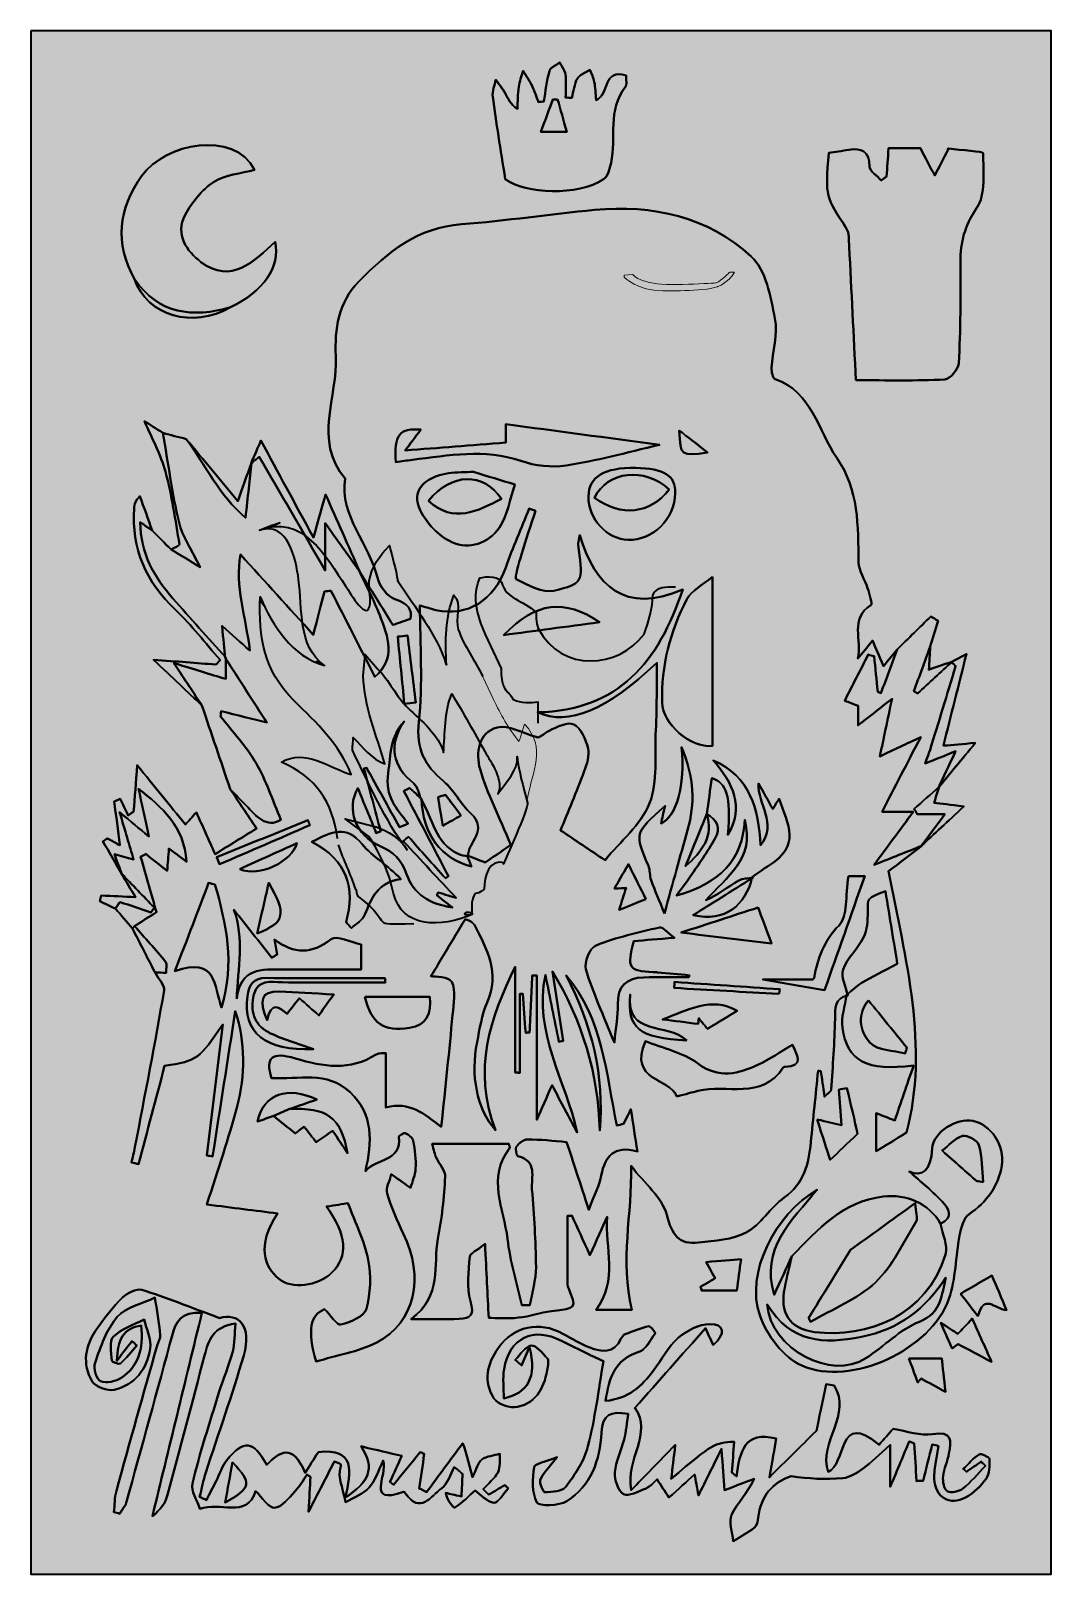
# Model space of a CAD drawing. Header units: inches. Extents: x 353 to 589, y 347 to 704.
import ezdxf

# ---------------------------------------------------------------- set-up
doc = ezdxf.new("R2010")
doc.units = ezdxf.units.IN
doc.header["$MEASUREMENT"] = 0
doc.layers.add('Layer 1', color=7, linetype='Continuous')

# ---------------------------------------------------------------- blocks, each defined once
blk = doc.blocks.new('block 2')
at = {"layer": 'Layer 1'}
h = blk.add_hatch(color=7, dxfattribs=at)
h.dxf.hatch_style = 2
edge = h.paths.add_edge_path()
edge.add_spline(control_points=[(353.14, 703.54), (431.8, 703.54), (510.47, 703.54), (589.13, 703.54), (589.13, 584.54), (589.13, 465.54), (589.13, 346.54), (510.47, 346.54), (431.8, 346.54), (353.14, 346.54), (353.14, 465.54), (353.14, 584.54), (353.14, 703.54)], knot_values=[0, 0, 0, 0, 1, 1, 1, 2, 2, 2, 3, 3, 3, 4, 4, 4, 4], degree=3, periodic=1)
edge = h.paths.add_edge_path()
edge.add_spline(control_points=[(566.24, 557.61), (564.5, 557.01), (562.75, 556.41), (560.86, 555.76), (560.96, 557.61), (561.07, 559.37), (561.17, 561.13), (561.78, 563.12), (562.39, 565.1), (562.99, 567.08), (562.43, 567.41), (561.87, 567.74), (561.3, 568.07), (558.72, 565.54), (556.13, 563), (553.54, 560.47), (552.58, 559.29), (551.62, 558.11), (550.34, 556.54), (549.24, 559.15), (548.56, 560.74), (547.82, 562.49), (546.56, 560.94), (545.49, 559.63), (544.43, 558.33), (545.47, 562.52), (542.42, 567.64), (547.45, 570.66), (547.85, 570.9), (547.1, 573.28), (546.69, 574.61), (546.05, 576.63), (544.64, 578.59), (544.61, 580.59), (544.49, 589.02), (544.67, 597.38), (539.54, 604.8), (535.15, 611.15), (533.91, 619.9), (525.29, 623), (524.76, 623.19), (524.41, 624.7), (524.47, 625.57), (524.7, 629.4), (525.97, 633.38), (525.26, 636.99), (524.26, 642.03), (523.17, 648.23), (519.76, 651.37), (509.73, 660.63), (496.98, 663.36), (483.5, 662.11), (473.24, 661.17), (463.04, 659.58), (452.78, 658.81), (442.68, 658.06), (435.69, 652.4), (429.04, 645.61), (424.19, 640.66), (423.37, 634.56), (423.68, 628.32), (424.14, 618.87), (418.36, 608.91), (425.81, 600), (424.55, 591.16), (431.41, 584.94), (433.29, 577.08), (433.75, 575.13), (435.6, 572.66), (437.36, 572.08), (440.44, 571.07), (441.34, 569.6), (440.97, 567.54), (439.09, 566.89), (437.71, 566.4), (436.89, 566.12), (434.4, 570.09), (431.74, 574.36), (429.07, 578.63), (429.07, 578.63), (429.21, 578.44), (429.21, 578.44), (426.58, 584.38), (423.95, 590.33), (421.3, 596.3), (420.62, 593.87), (419.76, 590.85), (418.49, 586.34), (414.11, 594.41), (410.35, 601.34), (406.34, 608.75), (405.63, 607.1), (404.85, 605.27), (404.06, 603.44), (404.06, 603.44), (404.19, 603.65), (404.19, 603.65), (403.1, 600.64), (402.02, 597.64), (400.99, 594.78), (397.11, 599.45), (393.1, 604.28), (389.09, 609.11), (387.28, 609.58), (385.47, 610.06), (383.67, 610.54), (382.15, 611.51), (380.63, 612.47), (379.43, 613.24), (381.18, 609.13), (383.21, 605.49), (384.27, 601.59), (385.76, 596.07), (386.55, 590.36), (387.5, 584.71), (387.55, 584.45), (386.24, 583.96), (385.56, 583.58), (384.1, 585.04), (382.64, 586.51), (381.17, 587.97), (380.24, 590.62), (379.3, 593.28), (378.36, 595.92), (377.33, 594.91), (377.1, 594.03), (377.03, 593.13), (376.34, 583.71), (379.8, 576.06), (386.61, 569.58), (390.33, 566.03), (393.49, 561.9), (396.91, 558.03), (396.59, 557.67), (396.27, 557.32), (395.95, 556.96), (391.43, 557.3), (386.92, 557.65), (381.52, 558.06), (385.95, 553.87), (389.32, 550.67), (392.7, 547.48), (394.88, 541.04), (397.06, 534.59), (399.24, 528.15), (401.22, 525.17), (403.21, 522.19), (405.33, 519.01), (402.17, 517.06), (398.99, 515.1), (395.77, 513.11), (394.28, 516.41), (392.94, 519.38), (391.41, 522.76), (390.33, 521.56), (389.65, 520.81), (388.87, 519.95), (385.21, 524.46), (381.75, 528.72), (377.73, 533.67), (377.42, 529.6), (377.17, 526.25), (376.91, 522.91), (376.48, 522.62), (376.05, 522.34), (375.62, 522.06), (375.02, 523.35), (374.42, 524.63), (373.82, 525.92), (373.36, 525.7), (372.9, 525.49), (372.44, 525.27), (372.85, 521.95), (373.27, 518.63), (373.69, 515.16), (372.74, 515.69), (371.79, 516.22), (370.85, 516.74), (370.5, 516.5), (370.15, 516.26), (369.8, 516.03), (371.27, 513.5), (372.73, 510.97), (374.2, 508.44), (374.2, 508.44), (374.05, 508.63), (374.05, 508.63), (375.17, 506.77), (376.28, 504.9), (377.33, 503.15), (374.66, 503.28), (372.03, 503.4), (369.4, 503.52), (369.29, 503.09), (369.17, 502.66), (369.06, 502.22), (370.28, 501.65), (371.49, 501.07), (372.71, 500.49), (374.02, 498.95), (375.33, 497.41), (376.65, 495.88), (378.38, 492.49), (380.11, 489.11), (381.85, 485.73), (382.59, 484.32), (384.16, 482.77), (383.94, 481.52), (381.88, 469.42), (379.51, 457.36), (377.22, 445.3), (377, 444.12), (376.68, 442.96), (376.4, 441.8), (376.95, 441.66), (377.49, 441.51), (378.04, 441.37), (380.05, 448.95), (382.06, 456.52), (384.07, 464.09), (391.69, 465.35), (392.18, 465.72), (397.51, 473.71), (396.29, 463.6), (395.07, 453.49), (393.85, 443.39), (394.29, 443.32), (394.74, 443.25), (395.18, 443.18), (396.93, 454.38), (398.68, 465.58), (400.43, 476.77), (402.84, 469.44), (402.72, 461.99), (400.83, 454.68), (398.94, 447.36), (396.4, 440.21), (393.85, 432.05), (399.83, 431.29), (405.03, 430.63), (410.18, 429.98), (405.17, 422.46), (407.27, 417.53), (410.42, 414.9), (413.48, 412.35), (419.5, 413.12), (422.79, 416.29), (426.58, 419.95), (426.21, 425.23), (421.54, 431.55), (423.52, 431.87), (425.33, 432.17), (426.47, 432.36), (428.22, 427.65), (430.31, 423.59), (431.14, 419.28), (431.86, 415.6), (431.74, 411.47), (430.76, 407.88), (430.3, 406.19), (427.07, 404.8), (424.86, 404.27), (423.97, 404.06), (422.43, 406.49), (421.08, 407.83), (417.72, 406.5), (417.05, 403.04), (419.09, 395.72), (423.79, 397.15), (428.84, 397.91), (433.14, 400.13), (442.01, 404.72), (444.25, 415.28), (439.28, 425.35), (437.82, 428.32), (436.48, 431.39), (435.55, 434.56), (435.19, 435.8), (436.11, 437.43), (436.49, 439.07), (438.58, 437.59), (439.77, 436.75), (440.96, 435.91), (441.37, 437.38), (442.08, 438.84), (442.14, 440.33), (442.23, 442.48), (441.98, 444.67), (441.58, 446.78), (441.45, 447.49), (440.5, 448.17), (439.75, 448.55), (439.45, 448.7), (438.23, 447.94), (438.26, 447.7), (438.96, 441.91), (432.97, 442.74), (430.52, 439.78), (432.09, 446.53), (432.42, 452.91), (426.96, 458.03), (421.62, 463.04), (415.03, 460.91), (408.76, 461.28), (407.39, 466.06), (408.78, 467.49), (414.31, 465.83), (420.74, 463.91), (426.94, 462.86), (433.03, 466.78), (433.72, 467.22), (434.83, 467), (435.28, 467.05), (435.28, 462.79), (435.28, 458.88), (435.28, 454.52), (440.7, 455.98), (444.13, 453), (448.08, 450.02), (449.04, 459.44), (449.93, 467.68), (450.68, 475.94), (450.92, 478.51), (451.48, 481.47), (450.49, 483.58), (449.92, 484.8), (446.51, 484.68), (445.69, 484.87), (447.98, 488.68), (450.53, 492.93), (453.58, 497.99), (453.45, 498.06), (455.2, 497.71), (455.73, 496.71), (458.7, 491.11), (461.66, 485.49), (458.68, 478.75), (457.42, 475.9), (456.95, 472.67), (456.34, 469.57), (454.85, 462), (456.18, 454.27), (460.61, 449.25), (455.24, 463.47), (459.34, 475.07), (465.18, 487.01), (465.18, 478.45), (465.18, 470.5), (465.18, 462.55), (465.52, 462.55), (465.86, 462.54), (466.21, 462.54), (466.21, 468.63), (466.21, 474.71), (466.21, 480.79), (466.44, 480.8), (466.67, 480.8), (466.9, 480.81), (467.13, 477.8), (467.36, 474.78), (467.59, 471.77), (467.89, 471.8), (468.19, 471.83), (468.48, 471.86), (468.7, 476.25), (468.91, 480.65), (469.13, 485.04), (469.46, 485.02), (469.8, 485.01), (470.14, 485), (470.14, 473.96), (470.14, 462.92), (470.14, 451.6), (471.29, 454.21), (472.39, 456.69), (473.69, 459.64), (475.78, 455.68), (477.63, 452.19), (479.48, 448.71), (476.9, 460.74), (469.32, 471.75), (472.16, 485.2), (473.25, 479.74), (474.26, 474.72), (475.27, 469.71), (475.61, 469.78), (475.94, 469.84), (476.28, 469.91), (475.45, 475.26), (474.63, 480.61), (473.81, 485.96), (480.7, 474.5), (484.38, 462.3), (484.72, 449.18), (485.87, 461.9), (482.85, 473.74), (476.98, 485.01), (485.47, 475.06), (486.19, 462.35), (488.68, 450.29), (489.2, 450.44), (489.72, 450.58), (490.24, 450.73), (490.74, 451.71), (491.24, 452.68), (491.95, 454.08), (492.49, 450.52), (492.92, 447.67), (493.42, 444.34), (487.95, 445.77), (485.96, 443.2), (485.09, 438.79), (484.64, 436.54), (483.53, 434.42), (482.2, 430.84), (480.15, 437.1), (478.61, 441.79), (477.07, 446.5), (473.94, 446.74), (470.97, 447.11), (467.99, 447.1), (467.11, 447.09), (466.02, 446.19), (465.42, 445.4), (465.1, 444.97), (465.49, 443.3), (465.8, 443.22), (470.44, 442.11), (468.81, 438.34), (469.04, 435.53), (469.53, 429.56), (469.95, 423.56), (469.98, 417.58), (469.99, 414.63), (469.05, 411.69), (468.54, 408.74), (467.93, 408.75), (467.32, 408.75), (466.7, 408.75), (465.56, 413.86), (463.99, 418.91), (463.38, 424.07), (462.57, 431.04), (458.56, 438.21), (463.86, 445.09), (463.99, 445.26), (463.74, 445.72), (463.67, 446.07), (457.93, 446.07), (452.2, 446.07), (445.96, 446.07), (446.38, 444.59), (446.52, 443.7), (446.88, 442.91), (447.55, 441.4), (449.05, 439.92), (448.97, 438.48), (448.73, 433.68), (448.21, 428.86), (447.29, 424.14), (446.1, 418.02), (448.4, 410.94), (441.11, 405.54), (445.74, 405.54), (448.97, 405.44), (452.2, 405.58), (454.87, 405.68), (455.77, 406.46), (454.8, 409.68), (453.85, 412.86), (454.42, 416.55), (454.65, 420), (454.7, 420.72), (456.21, 421.34), (458.19, 422.93), (458.52, 416.34), (458.78, 411.31), (459.05, 405.81), (460.68, 405.81), (463.31, 405.6), (465.9, 405.87), (468.48, 406.13), (470.99, 407.06), (473.56, 407.37), (479.43, 408.06), (479.44, 407.98), (477.39, 412.95), (477.33, 413.1), (477.3, 413.28), (477.3, 413.44), (477.3, 418.76), (477.3, 424.08), (477.3, 429.39), (477.62, 429.42), (477.95, 429.44), (478.27, 429.47), (479.56, 426.66), (480.84, 423.84), (482.45, 420.32), (484.02, 423.83), (485.22, 426.52), (486.42, 429.21), (485.96, 422), (488.98, 414.53), (483.89, 407.69), (487.16, 407.69), (490.07, 407.69), (492.17, 407.69), (489.35, 419.04), (492.24, 429.94), (491.98, 440.96), (495.07, 436.92), (499.17, 433.68), (500.23, 429.65), (501.44, 425.03), (503, 422.72), (507.59, 423.23), (511.33, 423.65), (515.43, 423.85), (518.6, 425.58), (521.99, 427.43), (524.19, 431.36), (527.42, 433.66), (531.98, 436.92), (533.07, 441.43), (533.56, 446.43), (534.1, 451.94), (534.67, 457.45), (535.22, 462.96), (535.44, 462.94), (535.66, 462.92), (535.88, 462.9), (536.13, 461.12), (536.38, 459.33), (536.72, 456.94), (537.66, 457.93), (538.25, 458.26), (538.27, 458.62), (538.63, 464.09), (539.02, 469.55), (539.17, 475.02), (539.24, 477.44), (538.92, 479.8), (542.09, 480.43), (542.09, 480.43), (541.81, 480.51), (541.81, 480.51), (541.46, 477.98), (540.5, 475.35), (540.86, 472.92), (541.97, 465.23), (546.46, 462.74), (557.33, 464.23), (555.75, 459.63), (554.38, 455.63), (552.95, 451.47), (551.5, 452.05), (550.38, 452.51), (548.66, 453.21), (548.66, 449.69), (548.66, 446.78), (548.66, 444.37), (550.75, 445.65), (552.78, 446.9), (555.69, 448.69), (560.95, 468.45), (555.44, 488.8), (551.55, 509.15), (554.01, 511.03), (556.62, 513.02), (559.22, 515.01), (559.22, 515.01), (559.09, 514.98), (559.09, 514.98), (562.09, 517.76), (565.1, 520.55), (568.96, 524.13), (565.58, 524.55), (563.84, 524.77), (562.06, 524.99), (562.46, 526.26), (562.83, 527.45), (563.21, 528.64), (563.21, 528.64), (563.06, 528.44), (563.06, 528.44), (565.71, 531.66), (568.36, 534.88), (571.6, 538.83), (568.58, 538.56), (566.54, 538.39), (564.21, 538.19), (566, 545.31), (567.7, 552.05), (569.55, 559.4), (568.29, 558.72), (567.17, 558.12), (566.05, 557.52), (566.05, 557.52), (566.24, 557.61), (566.24, 557.61)], knot_values=[0, 0, 0, 0, 1, 1, 1, 2, 2, 2, 3, 3, 3, 4, 4, 4, 5, 5, 5, 6, 6, 6, 7, 7, 7, 8, 8, 8, 9, 9, 9, 10, 10, 10, 11, 11, 11, 12, 12, 12, 13, 13, 13, 14, 14, 14, 15, 15, 15, 16, 16, 16, 17, 17, 17, 18, 18, 18, 19, 19, 19, 20, 20, 20, 21, 21, 21, 22, 22, 22, 23, 23, 23, 24, 24, 24, 25, 25, 25, 26, 26, 26, 27, 27, 27, 28, 28, 28, 29, 29, 29, 30, 30, 30, 31, 31, 31, 32, 32, 32, 33, 33, 33, 34, 34, 34, 35, 35, 35, 36, 36, 36, 37, 37, 37, 38, 38, 38, 39, 39, 39, 40, 40, 40, 41, 41, 41, 42, 42, 42, 43, 43, 43, 44, 44, 44, 45, 45, 45, 46, 46, 46, 47, 47, 47, 48, 48, 48, 49, 49, 49, 50, 50, 50, 51, 51, 51, 52, 52, 52, 53, 53, 53, 54, 54, 54, 55, 55, 55, 56, 56, 56, 57, 57, 57, 58, 58, 58, 59, 59, 59, 60, 60, 60, 61, 61, 61, 62, 62, 62, 63, 63, 63, 64, 64, 64, 65, 65, 65, 66, 66, 66, 67, 67, 67, 68, 68, 68, 69, 69, 69, 70, 70, 70, 71, 71, 71, 72, 72, 72, 73, 73, 73, 74, 74, 74, 75, 75, 75, 76, 76, 76, 77, 77, 77, 78, 78, 78, 79, 79, 79, 80, 80, 80, 81, 81, 81, 82, 82, 82, 83, 83, 83, 84, 84, 84, 85, 85, 85, 86, 86, 86, 87, 87, 87, 88, 88, 88, 89, 89, 89, 90, 90, 90, 91, 91, 91, 92, 92, 92, 93, 93, 93, 94, 94, 94, 95, 95, 95, 96, 96, 96, 97, 97, 97, 98, 98, 98, 99, 99, 99, 100, 100, 100, 101, 101, 101, 102, 102, 102, 103, 103, 103, 104, 104, 104, 105, 105, 105, 106, 106, 106, 107, 107, 107, 108, 108, 108, 109, 109, 109, 110, 110, 110, 111, 111, 111, 112, 112, 112, 113, 113, 113, 114, 114, 114, 115, 115, 115, 116, 116, 116, 117, 117, 117, 118, 118, 118, 119, 119, 119, 120, 120, 120, 121, 121, 121, 122, 122, 122, 123, 123, 123, 124, 124, 124, 125, 125, 125, 126, 126, 126, 127, 127, 127, 128, 128, 128, 129, 129, 129, 130, 130, 130, 131, 131, 131, 132, 132, 132, 133, 133, 133, 134, 134, 134, 135, 135, 135, 136, 136, 136, 137, 137, 137, 138, 138, 138, 139, 139, 139, 140, 140, 140, 141, 141, 141, 142, 142, 142, 143, 143, 143, 144, 144, 144, 145, 145, 145, 146, 146, 146, 147, 147, 147, 148, 148, 148, 149, 149, 149, 150, 150, 150, 151, 151, 151, 152, 152, 152, 153, 153, 153, 154, 154, 154, 155, 155, 155, 156, 156, 156, 157, 157, 157, 158, 158, 158, 159, 159, 159, 160, 160, 160, 161, 161, 161, 162, 162, 162, 163, 163, 163, 164, 164, 164, 165, 165, 165, 166, 166, 166, 167, 167, 167, 168, 168, 168, 169, 169, 169, 170, 170, 170, 171, 171, 171, 172, 172, 172, 173, 173, 173, 174, 174, 174, 175, 175, 175, 176, 176, 176, 177, 177, 177, 178, 178, 178, 179, 179, 179, 180, 180, 180, 181, 181, 181, 182, 182, 182, 183, 183, 183, 184, 184, 184, 185, 185, 185, 186, 186, 186, 187, 187, 187, 188, 188, 188, 189, 189, 189, 190, 190, 190, 191, 191, 191, 192, 192, 192, 193, 193, 193, 194, 194, 194, 195, 195, 195, 196, 196, 196, 197, 197, 197, 198, 198, 198, 199, 199, 199, 200, 200, 200, 200], degree=3, periodic=1)
edge = h.paths.add_edge_path()
edge.add_spline(control_points=[(529.16, 420.12), (527.88, 417.29), (526.6, 414.46), (525.09, 411.15), (521.82, 421.97), (529.03, 428.23), (535.03, 435.46), (525.14, 429.73), (518.41, 416.15), (521.72, 406.43), (523.27, 401.88), (527.23, 396.66), (531.44, 394.8), (542.86, 389.74), (561.39, 398.5), (565.5, 410.22), (567.12, 414.82), (567.02, 420.01), (567.95, 424.88), (568.29, 426.64), (568.87, 428.95), (570.15, 429.82), (574.26, 432.63), (576.92, 436.23), (577.71, 441.04), (578.47, 445.69), (575.12, 450.62), (571.03, 451.38), (567.35, 452.07), (561.86, 448.9), (561.62, 444.99), (561.31, 439.86), (559.41, 438.36), (556.3, 439.7), (558.2, 437.99), (561.22, 435.53), (563.93, 432.75), (565.47, 431.18), (566.68, 429.09), (563.58, 427.57), (560.87, 432.36), (555.65, 434.52), (550.28, 433.87), (540.89, 432.73), (535.16, 426.3), (529.16, 420.12)], knot_values=[0, 0, 0, 0, 1, 1, 1, 2, 2, 2, 3, 3, 3, 4, 4, 4, 5, 5, 5, 6, 6, 6, 7, 7, 7, 8, 8, 8, 9, 9, 9, 10, 10, 10, 11, 11, 11, 12, 12, 12, 13, 13, 13, 14, 14, 14, 15, 15, 15, 15], degree=3, periodic=1)
edge = h.paths.add_edge_path()
edge.add_spline(control_points=[(399.34, 639.59), (406.98, 643.32), (410.88, 648.86), (409.67, 654.76), (404.67, 650.15), (399.56, 644.84), (392.48, 650.07), (389.21, 652.5), (386.43, 656.45), (388.84, 660.95), (390.39, 663.86), (392.7, 666.78), (395.41, 668.54), (398.1, 670.26), (401.72, 670.53), (404.87, 671.42), (400.07, 680.67), (384.19, 677.6), (378.76, 669.95), (373.34, 662.32), (372.5, 654.42), (377.1, 646.11), (380.15, 637.59), (390.46, 634.57), (399.34, 639.59)], knot_values=[0, 0, 0, 0, 1, 1, 1, 2, 2, 2, 3, 3, 3, 4, 4, 4, 5, 5, 5, 6, 6, 6, 7, 7, 7, 8, 8, 8, 8], degree=3, periodic=1)
edge = h.paths.add_edge_path()
edge.add_spline(control_points=[(543.96, 622.73), (551.3, 622.73), (557.93, 622.54), (564.52, 622.9), (565.72, 622.97), (567.71, 625.28), (567.78, 626.63), (568.18, 634.43), (568.24, 642.26), (568.17, 650.08), (568.13, 654.67), (569.12, 658.42), (571.88, 662.49), (574.06, 665.7), (573.47, 670.93), (573.41, 675.25), (573.4, 675.64), (568.26, 675.98), (565.5, 676.29), (565.24, 676.32), (564.95, 675.99), (565.38, 676.24), (564.11, 673.77), (563.16, 671.92), (562.21, 670.08), (561.16, 672.06), (560.11, 674.05), (558.88, 676.39), (556.96, 676.39), (554.39, 676.39), (551.53, 676.39), (551.36, 673.99), (551.21, 671.91), (551.06, 669.83), (550.66, 669.53), (550.26, 669.23), (549.86, 668.94), (548.91, 670.02), (547.18, 671.07), (547.15, 672.18), (547.05, 675.7), (545.34, 676.5), (542.33, 676.02), (540.75, 675.77), (539.17, 675.53), (537.69, 675.29), (536.89, 665.04), (536.96, 665.09), (541.76, 657.91), (542.48, 656.82), (542.33, 655.08), (542.41, 653.64), (542.95, 643.39), (543.45, 633.14), (543.96, 622.73)], knot_values=[0, 0, 0, 0, 1, 1, 1, 2, 2, 2, 3, 3, 3, 4, 4, 4, 5, 5, 5, 6, 6, 6, 7, 7, 7, 8, 8, 8, 9, 9, 9, 10, 10, 10, 11, 11, 11, 12, 12, 12, 13, 13, 13, 14, 14, 14, 15, 15, 15, 16, 16, 16, 17, 17, 17, 18, 18, 18, 18], degree=3, periodic=1)
edge = h.paths.add_edge_path()
edge.add_spline(control_points=[(510.99, 399.48), (514.04, 402.3), (513.46, 404.44), (510.22, 404.38), (507.71, 404.34), (504.81, 402.89), (502.86, 401.18), (500.53, 399.16), (499.05, 396.18), (497.16, 393.64), (494.47, 390), (491.29, 387.12), (486.08, 386.6), (486.87, 392.01), (488.2, 396.22), (493.79, 397.96), (495.35, 398.45), (496.41, 400.66), (497.53, 402.21), (497.65, 402.37), (496.45, 403.98), (496.1, 403.9), (494.23, 403.47), (492.41, 402.76), (490.62, 402.05), (490.2, 401.89), (489.82, 401.4), (489.62, 400.96), (487.98, 397.49), (485.18, 397.88), (482.41, 398.96), (480.25, 399.81), (478.24, 401.03), (476.2, 402.15), (470.74, 405.17), (464.8, 403.93), (461.23, 398.84), (458.67, 395.18), (457.72, 391.05), (460.26, 387.19), (461.14, 385.85), (464.05, 384.86), (465.71, 385.22), (470.4, 386.23), (472.05, 390.14), (472.69, 394.51), (472.78, 395.16), (472.94, 396.1), (472.6, 396.45), (471.47, 397.63), (470.01, 399.54), (468.89, 399.41), (467.52, 399.25), (466.38, 397.29), (465.13, 396.11), (465.64, 395.69), (466.14, 395.27), (466.64, 394.84), (467.26, 396.26), (467.88, 397.67), (468.5, 399.08), (470.24, 391.91), (468.09, 388.5), (462.53, 387.17), (462.53, 389.51), (462.24, 391.79), (462.58, 393.97), (463.69, 401.15), (469.42, 403.88), (475.84, 400.52), (479.19, 398.77), (482.63, 397.2), (485.59, 395.77), (484.42, 389.07), (483.64, 382.47), (482, 376.11), (481.13, 372.74), (479.01, 369.57), (476.89, 366.72), (476.08, 365.65), (473.7, 365.59), (472.01, 365.47), (471.7, 365.45), (470.69, 367.59), (470.98, 368.37), (471.51, 369.76), (472.77, 370.88), (474.84, 373.58), (472.23, 372.51), (469.63, 372.07), (469.53, 371.3), (469.17, 368.58), (469, 365.41), (470.17, 363.11), (470.63, 362.21), (475.3, 362.29), (477.11, 363.43), (482.75, 366.97), (484.79, 372.96), (485.14, 379.27), (485.38, 383.47), (487.13, 384.33), (491.31, 383.59), (490.98, 381.47), (490.83, 379.55), (490.37, 377.7), (489.73, 375.14), (488.42, 372.67), (488.23, 370.1), (488.11, 368.4), (488.98, 365.77), (490.25, 365.06), (491.4, 364.42), (493.75, 365.67), (495.45, 366.38), (496.42, 366.78), (497.14, 367.76), (497.97, 368.48), (498.96, 366.97), (499.71, 365.82), (500.74, 364.25), (502.94, 366.25), (504.74, 367.88), (506.66, 369.62), (506.94, 368.08), (507.2, 366.7), (507.56, 364.73), (509.36, 368.37), (510.83, 371.37), (512.87, 375.49), (513.19, 371.37), (513.38, 368.89), (513.61, 365.99), (516.53, 367.09), (518.48, 367.83), (520.43, 368.57), (518.92, 365.22), (516.53, 362.99), (515.22, 360.25), (514.46, 358.66), (515.43, 356.24), (515.62, 354.2), (517.28, 355.22), (519.02, 356.14), (520.55, 357.33), (521.1, 357.75), (521.29, 358.82), (521.38, 359.62), (521.98, 364.51), (524.69, 367.76), (528.97, 369.21), (532.97, 368.62), (536.98, 368.39), (540.95, 368.73), (542.62, 368.88), (544.32, 370.04), (545.77, 371.08), (547.6, 372.39), (549.19, 374.05), (551.91, 376.47), (551.91, 372.53), (551.91, 370.22), (551.91, 366.71), (553.72, 371.04), (555.01, 374.15), (556.3, 377.25), (556.69, 377.1), (557.08, 376.94), (557.47, 376.79), (557.65, 373.89), (557.83, 370.98), (558.01, 368.08), (558.52, 368.09), (559.03, 368.1), (559.53, 368.1), (560.23, 370.91), (560.92, 373.72), (561.62, 376.53), (562.11, 376.41), (562.59, 376.29), (563.08, 376.17), (562.87, 374.97), (562.61, 373.77), (562.44, 372.56), (562.27, 371.24), (562.02, 369.9), (562.08, 368.59), (562.27, 364.38), (565.7, 362.25), (569.35, 364.28), (571.18, 365.3), (572.88, 366.88), (574.07, 368.59), (574.88, 369.77), (574.91, 371.64), (574.86, 373.18), (574.85, 373.6), (572.93, 374.53), (572.5, 374.25), (571.12, 373.37), (570.02, 372.04), (568.81, 370.88), (569.06, 370.67), (569.3, 370.46), (569.55, 370.24), (570.69, 371.02), (571.83, 371.79), (572.96, 372.57), (573.29, 372.24), (573.62, 371.91), (573.94, 371.57), (572.21, 369.79), (570.62, 367.84), (568.69, 366.32), (567.81, 365.62), (565.93, 365.24), (565.1, 365.72), (564.34, 366.17), (564.02, 368.02), (564.14, 369.18), (564.32, 370.97), (565.18, 372.68), (565.51, 374.46), (566.04, 377.37), (566.37, 379.76), (561.7, 378.93), (558.89, 378.42), (555.76, 379.67), (552.62, 380.15), (551.64, 379.06), (550.46, 377.74), (549.33, 376.48), (539.68, 384.67), (541.82, 371.81), (537.54, 370.17), (535.28, 377.14), (543.21, 383.51), (538.94, 390.2), (538.33, 390.29), (537.71, 390.38), (537.1, 390.46), (536.25, 386.42), (535.4, 382.37), (534.84, 379.7), (530.96, 375.85), (527.9, 372.82), (523.98, 368.93), (524.65, 372.79), (525.11, 375.46), (525.53, 377.9), (518.27, 379.83), (517.02, 374.83), (516.38, 369.13), (516.01, 369.44), (515.64, 369.75), (515.27, 370.06), (515.46, 372.4), (515.64, 374.75), (515.83, 377.17), (511.06, 376.85), (511.06, 376.85), (501.26, 368.61), (501.55, 371.08), (501.81, 373.21), (502.2, 376.47), (498.3, 372.46), (495.16, 369.23), (492.02, 365.99), (490.65, 373.26), (497.05, 379.13), (492.86, 385.02), (498.41, 391.28), (503.6, 397.13), (509.16, 403.41), (510.02, 401.58), (510.41, 400.74), (510.99, 399.48)], knot_values=[0, 0, 0, 0, 1, 1, 1, 2, 2, 2, 3, 3, 3, 4, 4, 4, 5, 5, 5, 6, 6, 6, 7, 7, 7, 8, 8, 8, 9, 9, 9, 10, 10, 10, 11, 11, 11, 12, 12, 12, 13, 13, 13, 14, 14, 14, 15, 15, 15, 16, 16, 16, 17, 17, 17, 18, 18, 18, 19, 19, 19, 20, 20, 20, 21, 21, 21, 22, 22, 22, 23, 23, 23, 24, 24, 24, 25, 25, 25, 26, 26, 26, 27, 27, 27, 28, 28, 28, 29, 29, 29, 30, 30, 30, 31, 31, 31, 32, 32, 32, 33, 33, 33, 34, 34, 34, 35, 35, 35, 36, 36, 36, 37, 37, 37, 38, 38, 38, 39, 39, 39, 40, 40, 40, 41, 41, 41, 42, 42, 42, 43, 43, 43, 44, 44, 44, 45, 45, 45, 46, 46, 46, 47, 47, 47, 48, 48, 48, 49, 49, 49, 50, 50, 50, 51, 51, 51, 52, 52, 52, 53, 53, 53, 54, 54, 54, 55, 55, 55, 56, 56, 56, 57, 57, 57, 58, 58, 58, 59, 59, 59, 60, 60, 60, 61, 61, 61, 62, 62, 62, 63, 63, 63, 64, 64, 64, 65, 65, 65, 66, 66, 66, 67, 67, 67, 68, 68, 68, 69, 69, 69, 70, 70, 70, 71, 71, 71, 72, 72, 72, 73, 73, 73, 74, 74, 74, 75, 75, 75, 76, 76, 76, 77, 77, 77, 78, 78, 78, 79, 79, 79, 80, 80, 80, 81, 81, 81, 82, 82, 82, 83, 83, 83, 84, 84, 84, 85, 85, 85, 86, 86, 86, 87, 87, 87, 88, 88, 88, 89, 89, 89, 90, 90, 90, 91, 91, 91, 92, 92, 92, 92], degree=3, periodic=1)
edge = h.paths.add_edge_path()
edge.add_spline(control_points=[(393.73, 363.67), (393.21, 363.92), (392.69, 364.17), (392.17, 364.42), (392.65, 366.3), (393.02, 368.22), (393.61, 370.06), (396.52, 379.09), (399.74, 388.02), (402.36, 397.13), (404.32, 403.96), (401.2, 407.09), (396.76, 405.78), (389.86, 408.34), (384.4, 410.58), (378.79, 412.29), (377.57, 412.67), (375.43, 411.57), (374.34, 410.5), (372.12, 408.34), (370.19, 405.84), (368.4, 403.29), (365.72, 399.49), (364.89, 395.2), (367.34, 391.12), (368.09, 389.86), (370.88, 388.83), (372.39, 389.18), (377.23, 390.29), (380.02, 393.99), (380.75, 398.71), (381.08, 400.84), (379.86, 403.22), (379.34, 405.48), (376.9, 404.18), (374.07, 403.27), (372.17, 401.42), (371.18, 400.46), (371.74, 397.81), (371.84, 395.94), (371.85, 395.65), (373.56, 395.01), (373.83, 395.25), (375.22, 396.52), (376.41, 398.02), (377.66, 399.45), (377.28, 399.78), (376.89, 400.11), (376.5, 400.44), (375.58, 399.22), (374.65, 398), (373.04, 395.87), (373.15, 400.86), (374.57, 403.39), (378.67, 404.08), (379.23, 398.5), (377.87, 394.45), (374.15, 392.01), (372.83, 391.14), (370.6, 390.63), (369.25, 391.15), (368.35, 391.51), (367.54, 394.24), (367.98, 395.45), (369.29, 399.16), (370.62, 403.18), (373.13, 406.03), (375.13, 408.32), (378.87, 409.09), (381.84, 410.53), (382.26, 407.63), (382.75, 404.75), (383.05, 401.84), (383.13, 401.08), (382.57, 400.26), (382.35, 399.46), (379.18, 388.25), (376, 377.04), (372.91, 365.8), (372.48, 364.23), (372.53, 362.52), (372.36, 360.88), (372.79, 360.76), (373.23, 360.64), (373.66, 360.52), (374.18, 361.37), (374.93, 362.14), (375.18, 363.06), (378.8, 376.03), (382.36, 389.02), (385.9, 402.01), (386.69, 404.9), (387.85, 407.24), (392.7, 406.98), (388.82, 391.03), (385.04, 375.5), (381.26, 359.98), (383.17, 361.37), (384.26, 363.03), (384.76, 364.86), (387.69, 375.6), (390.48, 386.38), (393.32, 397.15), (394.22, 400.57), (395.3, 403.85), (400.47, 404.49), (400.25, 402.08), (400.34, 399.97), (399.82, 398.03), (398.97, 394.82), (397.63, 391.74), (396.65, 388.56), (394.49, 381.56), (392.22, 374.59), (390.5, 367.48), (390.08, 365.77), (391.61, 363.59), (392.25, 361.63), (396.63, 363.45), (403.07, 359.22), (405.12, 365.74), (406.64, 364.3), (408.16, 361.77), (409.5, 361.86), (411.15, 361.98), (412.77, 364.16), (414.19, 365.64), (415.3, 366.79), (416.1, 368.24), (417.04, 369.56), (417.3, 369.39), (417.56, 369.22), (417.82, 369.06), (417.68, 366.69), (417.55, 364.33), (417.35, 360.98), (419.73, 365.6), (421.54, 369.12), (423.35, 372.63), (423.86, 372.4), (424.36, 372.17), (424.87, 371.94), (424.76, 370.98), (424.43, 369.99), (424.58, 369.07), (424.91, 367.09), (425.48, 365.15), (425.95, 363.2), (427.8, 364.3), (429.98, 365.09), (431.4, 366.6), (432.79, 368.08), (433.39, 370.3), (434.65, 372.8), (435.76, 369.31), (430.41, 362.46), (439.34, 365.55), (439.43, 365.58), (439.65, 365.41), (439.74, 365.28), (443.19, 360.2), (445.74, 364.62), (448.14, 366.37), (449.56, 367.42), (450.13, 369.63), (451.08, 371.32), (451.71, 370.79), (452.35, 370.26), (452.98, 369.73), (452.9, 368.04), (452.83, 366.35), (452.75, 364.51), (451.09, 364.88), (450.11, 365.1), (449.12, 365.32), (449.43, 363.5), (450.94, 361.77), (451.23, 361.95), (453.03, 363.11), (454.57, 364.7), (455.89, 365.87), (457.18, 364.96), (458.62, 363.27), (460.25, 363.05), (461.19, 362.93), (462.45, 365.19), (463.56, 366.38), (463.31, 366.63), (463.06, 366.89), (462.82, 367.15), (461.55, 366.41), (460.28, 365.67), (459.02, 364.93), (458.61, 365.35), (458.2, 365.78), (457.79, 366.2), (458.96, 367.5), (460.43, 368.63), (461.19, 370.13), (461.79, 371.31), (461.5, 372.93), (461.61, 374.36), (460.21, 373.96), (458.56, 373.88), (457.48, 373.06), (456.52, 372.33), (456.19, 370.78), (455.27, 368.97), (453.21, 376.83), (453.06, 377.19), (452.87, 376.63), (450.14, 372.92), (447.4, 369.22), (444.67, 365.51), (444.1, 365.8), (443.53, 366.09), (442.97, 366.38), (443.36, 369.05), (443.75, 371.73), (444.14, 374.4), (443.81, 374.51), (443.49, 374.62), (443.16, 374.74), (441.12, 372.23), (439.08, 369.73), (437.05, 367.22), (436.76, 367.43), (436.47, 367.65), (436.19, 367.86), (437.11, 369.89), (438.03, 371.92), (438.92, 373.89), (436, 374.58), (433.32, 375.21), (429.5, 376.12), (432.98, 370.94), (431.2, 367.71), (425.87, 364.26), (427.31, 370.36), (428.19, 375.65), (419.64, 374.79), (419.1, 373.95), (418.13, 372.43), (416.56, 369.97), (413.62, 377.1), (410.6, 374.72), (407.69, 371.86), (404.67, 377.42), (402.29, 377.69), (398.45, 372.88), (397.35, 371.5), (396.81, 369.68), (396, 368.07), (395.25, 366.6), (394.49, 365.14), (393.73, 363.67)], knot_values=[0, 0, 0, 0, 1, 1, 1, 2, 2, 2, 3, 3, 3, 4, 4, 4, 5, 5, 5, 6, 6, 6, 7, 7, 7, 8, 8, 8, 9, 9, 9, 10, 10, 10, 11, 11, 11, 12, 12, 12, 13, 13, 13, 14, 14, 14, 15, 15, 15, 16, 16, 16, 17, 17, 17, 18, 18, 18, 19, 19, 19, 20, 20, 20, 21, 21, 21, 22, 22, 22, 23, 23, 23, 24, 24, 24, 25, 25, 25, 26, 26, 26, 27, 27, 27, 28, 28, 28, 29, 29, 29, 30, 30, 30, 31, 31, 31, 32, 32, 32, 33, 33, 33, 34, 34, 34, 35, 35, 35, 36, 36, 36, 37, 37, 37, 38, 38, 38, 39, 39, 39, 40, 40, 40, 41, 41, 41, 42, 42, 42, 43, 43, 43, 44, 44, 44, 45, 45, 45, 46, 46, 46, 47, 47, 47, 48, 48, 48, 49, 49, 49, 50, 50, 50, 51, 51, 51, 52, 52, 52, 53, 53, 53, 54, 54, 54, 55, 55, 55, 56, 56, 56, 57, 57, 57, 58, 58, 58, 59, 59, 59, 60, 60, 60, 61, 61, 61, 62, 62, 62, 63, 63, 63, 64, 64, 64, 65, 65, 65, 66, 66, 66, 67, 67, 67, 68, 68, 68, 69, 69, 69, 70, 70, 70, 71, 71, 71, 72, 72, 72, 73, 73, 73, 74, 74, 74, 75, 75, 75, 76, 76, 76, 77, 77, 77, 78, 78, 78, 79, 79, 79, 80, 80, 80, 81, 81, 81, 82, 82, 82, 83, 83, 83, 84, 84, 84, 85, 85, 85, 85], degree=3, periodic=1)
edge = h.paths.add_edge_path()
edge.add_spline(control_points=[(462.86, 669.2), (467.51, 665.87), (479.66, 665.26), (485.61, 669.21), (486.61, 669.87), (487.04, 671.67), (487.34, 673.02), (488.6, 678.81), (486.43, 685.23), (490.63, 690.52), (491.1, 691.11), (490.79, 692.32), (490.83, 693.19), (485.34, 694.92), (487.13, 689), (483.87, 687.51), (483.73, 689.1), (483.71, 690.44), (483.47, 691.73), (483.28, 692.69), (482.8, 693.6), (482.45, 694.53), (481.45, 693.88), (480.08, 693.45), (479.56, 692.54), (478.8, 691.22), (478.67, 689.55), (478.27, 688.03), (477.79, 688.06), (477.32, 688.1), (476.84, 688.13), (476.84, 689.92), (476.99, 691.73), (476.78, 693.49), (476.67, 694.43), (475.92, 695.3), (475.46, 696.2), (474.63, 695.56), (473.3, 695.06), (473.07, 694.24), (472.4, 691.97), (472.19, 689.57), (471.8, 687.21), (471.38, 687.17), (470.97, 687.12), (470.56, 687.07), (470.07, 688.31), (469.65, 689.59), (469.07, 690.79), (468.47, 692), (467.7, 693.13), (467, 694.3), (466.65, 693.06), (466.14, 691.84), (465.97, 690.57), (465.74, 688.9), (465.77, 687.19), (465.69, 685.5), (463.98, 686.59), (463.51, 687.91), (462.85, 689.11), (462.23, 690.22), (461.41, 691.21), (460.68, 692.25), (460.42, 690.93), (459.8, 689.56), (459.97, 688.29), (460.75, 682.29), (461.76, 676.32), (462.86, 669.2)], knot_values=[0, 0, 0, 0, 1, 1, 1, 2, 2, 2, 3, 3, 3, 4, 4, 4, 5, 5, 5, 6, 6, 6, 7, 7, 7, 8, 8, 8, 9, 9, 9, 10, 10, 10, 11, 11, 11, 12, 12, 12, 13, 13, 13, 14, 14, 14, 15, 15, 15, 16, 16, 16, 17, 17, 17, 18, 18, 18, 19, 19, 19, 20, 20, 20, 21, 21, 21, 22, 22, 22, 23, 23, 23, 23], degree=3, periodic=1)
edge = h.paths.add_edge_path()
edge.add_spline(control_points=[(534.99, 451.74), (536.27, 447.76), (537.23, 444.8), (538.01, 442.35), (540.09, 444.33), (541.88, 446.03), (544.38, 448.42), (543.71, 451.27), (542.81, 455.13), (541.91, 458.99), (541.3, 458.87), (540.68, 458.74), (540.06, 458.61), (540.25, 456), (540.44, 453.39), (540.66, 450.38), (538.7, 450.85), (537.35, 451.17), (534.99, 451.74)], knot_values=[0, 0, 0, 0, 1, 1, 1, 2, 2, 2, 3, 3, 3, 4, 4, 4, 5, 5, 5, 6, 6, 6, 6], degree=3, periodic=1)
edge = h.paths.add_edge_path()
edge.add_spline(control_points=[(517.4, 419.42), (515.34, 419.24), (512.61, 419.01), (509.35, 418.73), (510.26, 417.07), (510.84, 416.03), (511.4, 415.01), (510.11, 414.23), (509.08, 413.61), (508.06, 412.98), (508.13, 412.72), (508.21, 412.45), (508.28, 412.18), (511.2, 412.18), (514.11, 412.18), (516.46, 412.18), (516.8, 414.79), (517.05, 416.76), (517.4, 419.42)], knot_values=[0, 0, 0, 0, 1, 1, 1, 2, 2, 2, 3, 3, 3, 4, 4, 4, 5, 5, 5, 6, 6, 6, 6], degree=3, periodic=1)
edge = h.paths.add_edge_path()
edge.add_spline(control_points=[(572.18, 406.19), (573.79, 411.59), (575.85, 407.89), (578.81, 407.63), (577.64, 410.4), (576.48, 413.16), (575.45, 415.59), (572.61, 413.95), (570.48, 412.72), (568.21, 411.41), (568.95, 410.43), (570.14, 408.87), (572.18, 406.19)], knot_values=[0, 0, 0, 0, 1, 1, 1, 2, 2, 2, 3, 3, 3, 4, 4, 4, 4], degree=3, periodic=1)
edge = h.paths.add_edge_path()
edge.add_spline(control_points=[(566.24, 398.74), (566.7, 399.08), (567.15, 399.42), (567.61, 399.77), (569.97, 398.51), (572.34, 397.25), (575.36, 395.64), (573.83, 399.08), (572.46, 402.13), (570.88, 405.66), (569.49, 404.17), (568.52, 403.14), (567.58, 402.13), (566.46, 402.84), (565.48, 403.47), (563.59, 404.68), (564.79, 401.99), (565.52, 400.36), (566.24, 398.74)], knot_values=[0, 0, 0, 0, 1, 1, 1, 2, 2, 2, 3, 3, 3, 4, 4, 4, 5, 5, 5, 6, 6, 6, 6], degree=3, periodic=1)
edge = h.paths.add_edge_path()
edge.add_spline(control_points=[(556.23, 396.46), (556.84, 394.78), (557.55, 392.83), (558.27, 390.87), (558.53, 391.17), (558.79, 391.47), (559.04, 391.78), (560.81, 390.82), (562.58, 389.86), (564.71, 388.71), (564.36, 391.77), (564.04, 394.56), (563.83, 396.46), (561.15, 396.46), (559.05, 396.46), (556.23, 396.46)], knot_values=[0, 0, 0, 0, 1, 1, 1, 2, 2, 2, 3, 3, 3, 4, 4, 4, 5, 5, 5, 5], degree=3, periodic=1)
h = blk.add_hatch(color=7, dxfattribs=at)
edge = h.paths.add_edge_path()
edge.add_spline(control_points=[(462.86, 669.2), (461.76, 676.32), (460.75, 682.29), (459.97, 688.29), (459.8, 689.56), (460.42, 690.93), (460.68, 692.25), (461.41, 691.21), (462.23, 690.22), (462.85, 689.11), (463.51, 687.91), (463.98, 686.59), (465.69, 685.5), (465.77, 687.19), (465.74, 688.9), (465.97, 690.57), (466.14, 691.84), (466.65, 693.06), (467, 694.3), (467.7, 693.13), (468.47, 692), (469.07, 690.79), (469.65, 689.59), (470.07, 688.31), (470.56, 687.07), (470.97, 687.12), (471.38, 687.17), (471.8, 687.21), (472.19, 689.57), (472.4, 691.97), (473.07, 694.24), (473.3, 695.06), (474.63, 695.56), (475.46, 696.2), (475.92, 695.3), (476.67, 694.43), (476.78, 693.49), (476.99, 691.73), (476.84, 689.92), (476.84, 688.13), (477.32, 688.1), (477.79, 688.06), (478.27, 688.03), (478.67, 689.55), (478.8, 691.22), (479.56, 692.54), (480.08, 693.45), (481.45, 693.88), (482.45, 694.53), (482.8, 693.6), (483.28, 692.69), (483.47, 691.73), (483.71, 690.44), (483.73, 689.1), (483.87, 687.51), (487.13, 689), (485.34, 694.92), (490.83, 693.19), (490.79, 692.32), (491.1, 691.11), (490.63, 690.52), (486.43, 685.23), (488.6, 678.81), (487.34, 673.02), (487.04, 671.67), (486.61, 669.87), (485.61, 669.21), (479.66, 665.26), (467.51, 665.87), (462.86, 669.2)], knot_values=[0, 0, 0, 0, 1, 1, 1, 2, 2, 2, 3, 3, 3, 4, 4, 4, 5, 5, 5, 6, 6, 6, 7, 7, 7, 8, 8, 8, 9, 9, 9, 10, 10, 10, 11, 11, 11, 12, 12, 12, 13, 13, 13, 14, 14, 14, 15, 15, 15, 16, 16, 16, 17, 17, 17, 18, 18, 18, 19, 19, 19, 20, 20, 20, 21, 21, 21, 22, 22, 22, 23, 23, 23, 23], degree=3, periodic=1)
edge = h.paths.add_edge_path()
edge.add_spline(control_points=[(474.99, 687.66), (474.62, 687.66), (474.25, 687.66), (473.88, 687.67), (473.02, 685.36), (472.16, 683.05), (471.11, 680.21), (473.41, 680.21), (474.92, 680.21), (477.08, 680.21), (476.31, 682.96), (475.65, 685.31), (474.99, 687.66)], knot_values=[0, 0, 0, 0, 1, 1, 1, 2, 2, 2, 3, 3, 3, 4, 4, 4, 4], degree=3, periodic=1)
h = blk.add_hatch(color=7, dxfattribs=at)
edge = h.paths.add_edge_path()
edge.add_spline(control_points=[(474.99, 687.66), (475.65, 685.31), (476.31, 682.96), (477.08, 680.21), (474.92, 680.21), (473.41, 680.21), (471.11, 680.21), (472.16, 683.05), (473.02, 685.36), (473.88, 687.67), (474.25, 687.66), (474.62, 687.66), (474.99, 687.66)], knot_values=[0, 0, 0, 0, 1, 1, 1, 2, 2, 2, 3, 3, 3, 4, 4, 4, 4], degree=3, periodic=1)
h = blk.add_hatch(color=7, dxfattribs=at)
edge = h.paths.add_edge_path()
edge.add_spline(control_points=[(377.1, 646.11), (372.5, 654.42), (373.34, 662.32), (378.76, 669.95), (384.19, 677.6), (400.07, 680.67), (404.87, 671.42), (401.72, 670.53), (398.1, 670.26), (395.41, 668.54), (392.7, 666.78), (390.39, 663.86), (388.84, 660.95), (386.43, 656.45), (389.21, 652.5), (392.48, 650.07), (399.56, 644.84), (404.67, 650.15), (409.67, 654.76), (410.88, 648.86), (406.98, 643.32), (399.34, 639.59), (390.57, 637.14), (382.75, 637.94), (377.1, 646.11)], knot_values=[0, 0, 0, 0, 1, 1, 1, 2, 2, 2, 3, 3, 3, 4, 4, 4, 5, 5, 5, 6, 6, 6, 7, 7, 7, 8, 8, 8, 8], degree=3, periodic=1)
h = blk.add_hatch(color=7, dxfattribs=at)
edge = h.paths.add_edge_path()
edge.add_spline(control_points=[(543.96, 622.73), (543.45, 633.14), (542.95, 643.39), (542.41, 653.64), (542.33, 655.08), (542.48, 656.82), (541.76, 657.91), (536.96, 665.09), (536.89, 665.04), (537.69, 675.29), (539.17, 675.53), (540.75, 675.77), (542.33, 676.02), (545.34, 676.5), (547.05, 675.7), (547.15, 672.18), (547.18, 671.07), (548.91, 670.02), (549.86, 668.94), (550.26, 669.23), (550.66, 669.53), (551.06, 669.83), (551.21, 671.91), (551.36, 673.99), (551.53, 676.39), (554.39, 676.39), (556.96, 676.39), (558.88, 676.39), (560.11, 674.05), (561.16, 672.06), (562.21, 670.08), (563.16, 671.92), (564.11, 673.77), (565.38, 676.24), (564.95, 675.99), (565.24, 676.32), (565.5, 676.29), (568.26, 675.98), (573.4, 675.64), (573.41, 675.25), (573.47, 670.93), (574.06, 665.7), (571.88, 662.49), (569.12, 658.42), (568.13, 654.67), (568.17, 650.08), (568.24, 642.26), (568.18, 634.43), (567.78, 626.63), (567.71, 625.28), (565.72, 622.97), (564.52, 622.9), (557.93, 622.54), (551.3, 622.73), (543.96, 622.73)], knot_values=[0, 0, 0, 0, 1, 1, 1, 2, 2, 2, 3, 3, 3, 4, 4, 4, 5, 5, 5, 6, 6, 6, 7, 7, 7, 8, 8, 8, 9, 9, 9, 10, 10, 10, 11, 11, 11, 12, 12, 12, 13, 13, 13, 14, 14, 14, 15, 15, 15, 16, 16, 16, 17, 17, 17, 18, 18, 18, 18], degree=3, periodic=1)
h = blk.add_hatch(color=7, dxfattribs=at)
edge = h.paths.add_edge_path()
edge.add_spline(control_points=[(559.22, 515.01), (556.62, 513.02), (554.01, 511.03), (551.55, 509.15), (555.44, 488.8), (560.95, 468.45), (555.69, 448.69), (552.78, 446.9), (550.75, 445.65), (548.66, 444.37), (548.66, 446.78), (548.66, 449.69), (548.66, 453.21), (550.38, 452.51), (551.5, 452.05), (552.95, 451.47), (554.38, 455.63), (555.75, 459.63), (557.33, 464.23), (546.46, 462.74), (541.97, 465.23), (540.86, 472.92), (540.5, 475.35), (541.46, 477.98), (541.81, 480.51), (542.94, 481.42), (543.97, 482.49), (545.21, 483.22), (547.7, 484.7), (550.3, 486), (553.55, 487.74), (552.81, 492.26), (551.82, 498.31), (550.8, 504.53), (546.49, 502.9), (546.67, 502.9), (546.71, 499.73), (546.74, 497.75), (546.57, 495.56), (545.73, 493.84), (544.44, 491.2), (542, 489.08), (541.02, 486.38), (540.43, 484.74), (541.67, 482.44), (542.09, 480.43), (538.92, 479.8), (539.24, 477.44), (539.17, 475.02), (539.02, 469.55), (538.63, 464.09), (538.27, 458.62), (538.25, 458.26), (537.66, 457.93), (536.72, 456.94), (536.38, 459.33), (536.13, 461.12), (535.88, 462.9), (535.66, 462.92), (535.44, 462.94), (535.22, 462.96), (534.67, 457.45), (534.1, 451.94), (533.56, 446.43), (533.07, 441.43), (531.98, 436.92), (527.42, 433.66), (524.19, 431.36), (521.99, 427.43), (518.6, 425.58), (515.43, 423.85), (511.33, 423.65), (507.59, 423.23), (503, 422.72), (501.44, 425.03), (500.23, 429.65), (499.17, 433.68), (495.07, 436.92), (491.98, 440.96), (492.24, 429.94), (489.35, 419.04), (492.17, 407.69), (490.07, 407.69), (487.16, 407.69), (483.89, 407.69), (488.98, 414.53), (485.96, 422), (486.42, 429.21), (485.22, 426.52), (484.02, 423.83), (482.45, 420.32), (480.84, 423.84), (479.56, 426.66), (478.27, 429.47), (477.95, 429.44), (477.62, 429.42), (477.3, 429.39), (477.3, 424.08), (477.3, 418.76), (477.3, 413.44), (477.3, 413.28), (477.33, 413.1), (477.39, 412.95), (479.44, 407.98), (479.43, 408.06), (473.56, 407.37), (470.99, 407.06), (468.48, 406.13), (465.9, 405.87), (463.31, 405.6), (460.68, 405.81), (459.05, 405.81), (458.78, 411.31), (458.52, 416.34), (458.19, 422.93), (456.21, 421.34), (454.7, 420.72), (454.65, 420), (454.42, 416.55), (453.85, 412.86), (454.8, 409.68), (455.77, 406.46), (454.87, 405.68), (452.2, 405.58), (448.97, 405.44), (445.74, 405.54), (441.11, 405.54), (448.4, 410.94), (446.1, 418.02), (447.29, 424.14), (448.21, 428.86), (448.73, 433.68), (448.97, 438.48), (449.05, 439.92), (447.55, 441.4), (446.88, 442.91), (446.52, 443.7), (446.38, 444.59), (445.96, 446.07), (452.2, 446.07), (457.93, 446.07), (463.67, 446.07), (463.74, 445.72), (463.99, 445.26), (463.86, 445.09), (458.56, 438.21), (462.57, 431.04), (463.38, 424.07), (463.99, 418.91), (465.56, 413.86), (466.7, 408.75), (467.32, 408.75), (467.93, 408.75), (468.54, 408.74), (469.05, 411.69), (469.99, 414.63), (469.98, 417.58), (469.95, 423.56), (469.53, 429.56), (469.04, 435.53), (468.81, 438.34), (470.44, 442.11), (465.8, 443.22), (465.49, 443.3), (465.1, 444.97), (465.42, 445.4), (466.02, 446.19), (467.11, 447.09), (467.99, 447.1), (470.97, 447.11), (473.94, 446.74), (477.07, 446.5), (478.61, 441.79), (480.15, 437.1), (482.2, 430.84), (483.53, 434.42), (484.64, 436.54), (485.09, 438.79), (485.96, 443.2), (487.95, 445.77), (493.42, 444.34), (492.92, 447.67), (492.49, 450.52), (491.95, 454.08), (491.24, 452.68), (490.74, 451.71), (490.24, 450.73), (489.72, 450.58), (489.2, 450.44), (488.68, 450.29), (486.19, 462.35), (485.47, 475.06), (476.98, 485.01), (482.85, 473.74), (485.87, 461.9), (484.72, 449.18), (484.38, 462.3), (480.7, 474.5), (473.81, 485.96), (474.63, 480.61), (475.45, 475.26), (476.28, 469.91), (475.94, 469.84), (475.61, 469.78), (475.27, 469.71), (474.26, 474.72), (473.25, 479.74), (472.16, 485.2), (469.32, 471.75), (476.9, 460.74), (479.48, 448.71), (477.63, 452.19), (475.78, 455.68), (473.69, 459.64), (472.39, 456.69), (471.29, 454.21), (470.14, 451.6), (470.14, 462.92), (470.14, 473.96), (470.14, 485), (469.8, 485.01), (469.46, 485.02), (469.13, 485.04), (468.91, 480.65), (468.7, 476.25), (468.48, 471.86), (468.19, 471.83), (467.89, 471.8), (467.59, 471.77), (467.36, 474.78), (467.13, 477.8), (466.9, 480.81), (466.67, 480.8), (466.44, 480.8), (466.21, 480.79), (466.21, 474.71), (466.21, 468.63), (466.21, 462.54), (465.86, 462.54), (465.52, 462.55), (465.18, 462.55), (465.18, 470.5), (465.18, 478.45), (465.18, 487.01), (459.34, 475.07), (455.24, 463.47), (460.61, 449.25), (456.18, 454.27), (454.85, 462), (456.34, 469.57), (456.95, 472.67), (457.42, 475.9), (458.68, 478.75), (461.66, 485.49), (458.7, 491.11), (455.73, 496.71), (455.2, 497.71), (453.45, 498.06), (453.58, 497.99), (450.53, 492.93), (447.98, 488.68), (445.69, 484.87), (446.51, 484.68), (449.92, 484.8), (450.49, 483.58), (451.48, 481.47), (450.92, 478.51), (450.68, 475.94), (449.93, 467.68), (449.04, 459.44), (448.08, 450.02), (444.13, 453), (440.7, 455.98), (435.28, 454.52), (435.28, 458.88), (435.28, 462.79), (435.28, 467.05), (434.83, 467), (433.72, 467.22), (433.03, 466.78), (426.94, 462.86), (420.74, 463.91), (414.31, 465.83), (408.78, 467.49), (407.39, 466.06), (408.76, 461.28), (415.03, 460.91), (421.62, 463.04), (426.96, 458.03), (432.42, 452.91), (432.09, 446.53), (430.52, 439.78), (432.97, 442.74), (438.96, 441.91), (438.26, 447.7), (438.23, 447.94), (439.45, 448.7), (439.75, 448.55), (440.5, 448.17), (441.45, 447.49), (441.58, 446.78), (441.98, 444.67), (442.23, 442.48), (442.14, 440.33), (442.08, 438.84), (441.37, 437.38), (440.96, 435.91), (439.77, 436.75), (438.58, 437.59), (436.49, 439.07), (436.11, 437.43), (435.19, 435.8), (435.55, 434.56), (436.48, 431.39), (437.82, 428.32), (439.28, 425.35), (444.25, 415.28), (442.01, 404.72), (433.14, 400.13), (428.84, 397.91), (423.79, 397.15), (419.09, 395.72), (417.05, 403.04), (417.72, 406.5), (421.08, 407.83), (422.43, 406.49), (423.97, 404.06), (424.86, 404.27), (427.07, 404.8), (430.3, 406.19), (430.76, 407.88), (431.74, 411.47), (431.86, 415.6), (431.14, 419.28), (430.31, 423.59), (428.22, 427.65), (426.47, 432.36), (425.33, 432.17), (423.52, 431.87), (421.54, 431.55), (426.21, 425.23), (426.58, 419.95), (422.79, 416.29), (419.5, 413.12), (413.48, 412.35), (410.42, 414.9), (407.27, 417.53), (405.17, 422.46), (410.18, 429.98), (405.03, 430.63), (399.83, 431.29), (393.85, 432.05), (396.4, 440.21), (398.94, 447.36), (400.83, 454.68), (402.72, 461.99), (402.84, 469.44), (400.43, 476.77), (398.68, 465.58), (396.93, 454.38), (395.18, 443.18), (394.74, 443.25), (394.29, 443.32), (393.85, 443.39), (395.07, 453.49), (396.29, 463.6), (397.51, 473.71), (392.18, 465.72), (391.69, 465.35), (384.07, 464.09), (382.06, 456.52), (380.05, 448.95), (378.04, 441.37), (377.49, 441.51), (376.95, 441.66), (376.4, 441.8), (376.68, 442.96), (377, 444.12), (377.22, 445.3), (379.51, 457.36), (381.88, 469.42), (383.94, 481.52), (384.16, 482.77), (382.59, 484.32), (381.85, 485.72), (382.71, 485.69), (383.58, 485.66), (384.44, 485.64), (384.41, 486.51), (384.73, 487.67), (384.29, 488.21), (382, 491.05), (379.51, 493.73), (377.09, 496.46), (378.74, 497.49), (380.38, 498.53), (382.19, 499.66), (381.09, 503.49), (379.81, 507.98), (378.53, 512.47), (378.92, 512.69), (379.32, 512.91), (379.71, 513.13), (381.31, 511.87), (382.9, 510.61), (384.65, 509.23), (384.79, 510.99), (384.92, 512.53), (385.07, 514.39), (386.48, 513.33), (387.49, 512.57), (389.17, 511.31), (388.57, 519.6), (383.46, 523.9), (378.04, 528.24), (378.79, 524.8), (379.53, 521.36), (380.44, 517.14), (378.11, 519.1), (376.39, 520.53), (373.67, 522.8), (374.97, 518.42), (375.92, 515.2), (376.91, 511.82), (375.29, 512.27), (374.03, 512.62), (372.45, 513.06), (373.17, 511.16), (373.69, 509.8), (374.2, 508.44), (372.73, 510.97), (371.27, 513.5), (369.8, 516.03), (370.15, 516.26), (370.5, 516.5), (370.85, 516.74), (371.79, 516.22), (372.74, 515.69), (373.69, 515.16), (373.27, 518.63), (372.85, 521.95), (372.44, 525.27), (372.9, 525.49), (373.36, 525.7), (373.82, 525.92), (374.42, 524.63), (375.02, 523.35), (375.62, 522.06), (376.05, 522.34), (376.48, 522.62), (376.91, 522.91), (377.17, 526.25), (377.42, 529.6), (377.73, 533.67), (381.75, 528.72), (385.21, 524.46), (388.87, 519.95), (389.65, 520.81), (390.33, 521.56), (391.41, 522.76), (392.94, 519.38), (394.28, 516.41), (395.77, 513.11), (398.99, 515.1), (402.17, 517.06), (405.33, 519.01), (403.21, 522.19), (401.22, 525.17), (399.24, 528.15), (400.46, 526.87), (401.69, 525.59), (402.92, 524.32), (405.3, 521.86), (407.56, 519), (410.97, 521.04), (409.04, 525.56), (407.58, 530.11), (405.23, 534.14), (402.97, 538.02), (399.8, 541.38), (397.03, 544.97), (397.06, 545.37), (397.09, 545.77), (397.12, 546.17), (400.81, 545.25), (404.49, 544.33), (407.75, 543.51), (404.63, 548.34), (401.35, 553.42), (398.06, 558.51), (397.86, 560.61), (397.67, 562.71), (397.37, 565.88), (399.8, 563.73), (401.51, 562.22), (403.81, 560.18), (402.82, 568.1), (400.27, 575.1), (401.61, 582.38), (407.41, 576.01), (412.78, 570.11), (418.47, 563.85), (419.47, 567.75), (420.25, 570.81), (421.03, 573.86), (421.54, 573.92), (422.04, 573.98), (422.54, 574.04), (425.97, 567.32), (429.4, 560.6), (432.71, 554.1), (437.62, 558.29), (435.83, 563.39), (433.83, 568.38), (432.44, 571.87), (430.67, 575.22), (429.07, 578.63), (431.74, 574.36), (434.4, 570.09), (436.89, 566.12), (437.71, 566.4), (439.09, 566.89), (440.97, 567.54), (441.34, 569.6), (440.44, 571.07), (437.36, 572.08), (435.6, 572.66), (433.75, 575.13), (433.29, 577.08), (431.41, 584.94), (424.55, 591.16), (425.81, 600), (418.36, 608.91), (424.14, 618.87), (423.68, 628.32), (423.37, 634.56), (424.19, 640.66), (429.04, 645.61), (435.69, 652.4), (442.68, 658.06), (452.78, 658.81), (463.04, 659.58), (473.24, 661.17), (483.5, 662.11), (496.98, 663.36), (509.73, 660.63), (519.76, 651.37), (523.17, 648.23), (524.26, 642.03), (525.26, 636.99), (525.97, 633.38), (524.7, 629.4), (524.47, 625.57), (524.41, 624.7), (524.76, 623.19), (525.29, 623), (533.91, 619.9), (535.15, 611.15), (539.54, 604.8), (544.67, 597.38), (544.49, 589.02), (544.61, 580.59), (544.64, 578.59), (546.05, 576.63), (546.69, 574.61), (547.1, 573.28), (547.85, 570.9), (547.45, 570.66), (542.42, 567.64), (545.47, 562.52), (544.43, 558.33), (545.49, 559.63), (546.56, 560.94), (547.82, 562.49), (548.56, 560.74), (549.24, 559.15), (550.34, 556.54), (551.62, 558.11), (552.58, 559.29), (553.54, 560.47), (552.28, 557.1), (551.03, 553.72), (549.77, 550.35), (549.52, 550.45), (549.28, 550.56), (549.03, 550.66), (548.75, 553.39), (548.47, 556.13), (548.19, 558.86), (547.74, 558.99), (547.28, 559.12), (546.83, 559.25), (545.01, 555.7), (543.2, 552.14), (541.39, 548.58), (542.4, 548.2), (543.41, 547.83), (544.47, 547.43), (544.47, 545.97), (544.47, 544.5), (544.47, 542.88), (546.88, 544.76), (549.12, 546.53), (552.34, 549.05), (551.24, 543.85), (550.42, 539.98), (549.51, 535.7), (552.9, 537.3), (555.56, 538.56), (558.96, 540.16), (555.71, 533.88), (552.99, 528.63), (550.04, 522.91), (552.47, 522.91), (554.21, 522.91), (557.25, 522.91), (554.03, 518.53), (551.37, 514.92), (548.21, 510.64), (552.28, 512.25), (555.75, 513.63), (559.22, 515.01)], knot_values=[0, 0, 0, 0, 1, 1, 1, 2, 2, 2, 3, 3, 3, 4, 4, 4, 5, 5, 5, 6, 6, 6, 7, 7, 7, 8, 8, 8, 9, 9, 9, 10, 10, 10, 11, 11, 11, 12, 12, 12, 13, 13, 13, 14, 14, 14, 15, 15, 15, 16, 16, 16, 17, 17, 17, 18, 18, 18, 19, 19, 19, 20, 20, 20, 21, 21, 21, 22, 22, 22, 23, 23, 23, 24, 24, 24, 25, 25, 25, 26, 26, 26, 27, 27, 27, 28, 28, 28, 29, 29, 29, 30, 30, 30, 31, 31, 31, 32, 32, 32, 33, 33, 33, 34, 34, 34, 35, 35, 35, 36, 36, 36, 37, 37, 37, 38, 38, 38, 39, 39, 39, 40, 40, 40, 41, 41, 41, 42, 42, 42, 43, 43, 43, 44, 44, 44, 45, 45, 45, 46, 46, 46, 47, 47, 47, 48, 48, 48, 49, 49, 49, 50, 50, 50, 51, 51, 51, 52, 52, 52, 53, 53, 53, 54, 54, 54, 55, 55, 55, 56, 56, 56, 57, 57, 57, 58, 58, 58, 59, 59, 59, 60, 60, 60, 61, 61, 61, 62, 62, 62, 63, 63, 63, 64, 64, 64, 65, 65, 65, 66, 66, 66, 67, 67, 67, 68, 68, 68, 69, 69, 69, 70, 70, 70, 71, 71, 71, 72, 72, 72, 73, 73, 73, 74, 74, 74, 75, 75, 75, 76, 76, 76, 77, 77, 77, 78, 78, 78, 79, 79, 79, 80, 80, 80, 81, 81, 81, 82, 82, 82, 83, 83, 83, 84, 84, 84, 85, 85, 85, 86, 86, 86, 87, 87, 87, 88, 88, 88, 89, 89, 89, 90, 90, 90, 91, 91, 91, 92, 92, 92, 93, 93, 93, 94, 94, 94, 95, 95, 95, 96, 96, 96, 97, 97, 97, 98, 98, 98, 99, 99, 99, 100, 100, 100, 101, 101, 101, 102, 102, 102, 103, 103, 103, 104, 104, 104, 105, 105, 105, 106, 106, 106, 107, 107, 107, 108, 108, 108, 109, 109, 109, 110, 110, 110, 111, 111, 111, 112, 112, 112, 113, 113, 113, 114, 114, 114, 115, 115, 115, 116, 116, 116, 117, 117, 117, 118, 118, 118, 119, 119, 119, 120, 120, 120, 121, 121, 121, 122, 122, 122, 123, 123, 123, 124, 124, 124, 125, 125, 125, 126, 126, 126, 127, 127, 127, 128, 128, 128, 129, 129, 129, 130, 130, 130, 131, 131, 131, 132, 132, 132, 133, 133, 133, 134, 134, 134, 135, 135, 135, 136, 136, 136, 137, 137, 137, 138, 138, 138, 139, 139, 139, 140, 140, 140, 141, 141, 141, 142, 142, 142, 143, 143, 143, 144, 144, 144, 145, 145, 145, 146, 146, 146, 147, 147, 147, 148, 148, 148, 149, 149, 149, 150, 150, 150, 151, 151, 151, 152, 152, 152, 153, 153, 153, 154, 154, 154, 155, 155, 155, 156, 156, 156, 157, 157, 157, 158, 158, 158, 159, 159, 159, 160, 160, 160, 161, 161, 161, 162, 162, 162, 163, 163, 163, 164, 164, 164, 165, 165, 165, 166, 166, 166, 167, 167, 167, 168, 168, 168, 169, 169, 169, 170, 170, 170, 171, 171, 171, 172, 172, 172, 173, 173, 173, 174, 174, 174, 175, 175, 175, 176, 176, 176, 177, 177, 177, 178, 178, 178, 179, 179, 179, 180, 180, 180, 181, 181, 181, 182, 182, 182, 183, 183, 183, 184, 184, 184, 185, 185, 185, 186, 186, 186, 187, 187, 187, 188, 188, 188, 189, 189, 189, 190, 190, 190, 191, 191, 191, 192, 192, 192, 193, 193, 193, 194, 194, 194, 195, 195, 195, 196, 196, 196, 197, 197, 197, 198, 198, 198, 199, 199, 199, 200, 200, 200, 201, 201, 201, 202, 202, 202, 203, 203, 203, 204, 204, 204, 205, 205, 205, 206, 206, 206, 207, 207, 207, 207], degree=3, periodic=1)
edge = h.paths.add_edge_path()
edge.add_spline(control_points=[(412.79, 454.08), (414.97, 454.83), (417.15, 455.58), (419.29, 456.32), (412.66, 459.55), (406.85, 457.63), (405.53, 451.22), (406.96, 451.72), (408.12, 452.12), (409.29, 452.53), (410.92, 451.21), (412.55, 449.9), (414.32, 448.48), (414.55, 448.66), (415.4, 449.33), (416.32, 450.05), (417.39, 448.69), (418.29, 447.56), (419.15, 446.48), (420.5, 447.41), (421.64, 448.2), (422.94, 449.09), (424.24, 447.13), (425.32, 445.52), (426.39, 443.91), (424.87, 452.34), (421.6, 454.61), (412.79, 454.08)], knot_values=[0, 0, 0, 0, 1, 1, 1, 2, 2, 2, 3, 3, 3, 4, 4, 4, 5, 5, 5, 6, 6, 6, 7, 7, 7, 8, 8, 8, 9, 9, 9, 9], degree=3, periodic=1)
edge = h.paths.add_edge_path()
edge.add_spline(control_points=[(443.47, 525.9), (443.79, 517.67), (448.04, 512.01), (455.06, 510.24), (454.75, 511.01), (454.4, 511.88), (454.05, 512.75), (455.72, 512.12), (457.39, 511.48), (458.23, 511.16), (460.86, 512.96), (463.03, 514.45), (464.16, 515.23), (461.42, 521.83), (458.69, 527.14), (457.05, 532.77), (455.98, 536.46), (456.64, 541.21), (460.97, 542.4), (463.58, 543.12), (466.96, 541.04), (469.99, 540.21), (470.81, 539.69), (471.72, 541.05), (472.99, 541.65), (474.82, 542.51), (477.43, 543.8), (478.75, 543.1), (480.4, 542.22), (481.53, 539.63), (482.03, 537.57), (482.42, 535.96), (481.75, 533.94), (481.12, 532.26), (479.35, 527.49), (477.36, 522.79), (475.66, 518.59), (479.12, 516.27), (482.41, 514.07), (485.94, 511.7), (489.46, 516.01), (494.3, 519.88), (496.25, 524.88), (498.22, 529.92), (497.37, 536.07), (497.68, 541.74), (497.85, 544.73), (497.87, 547.73), (497.92, 550.73), (497.95, 552.75), (497.92, 554.78), (497.92, 557.37), (486.37, 546.4), (477.56, 542.66), (470.33, 545.9), (489.22, 546.36), (498.31, 557.56), (503.91, 574.3), (490.36, 568.59), (483.81, 575.01), (480.08, 586.87), (479.66, 585.34), (479.73, 584.43), (479.85, 583.52), (480.82, 576.14), (480.94, 575.65), (474.13, 574.01), (471.53, 573.39), (468.12, 575.33), (465.41, 576.74), (464.95, 576.97), (466.05, 580.45), (466.61, 582.38), (467.61, 585.78), (468.76, 589.14), (469.85, 592.52), (469.37, 592.69), (468.9, 592.86), (468.43, 593.03), (466.61, 588.5), (464.6, 584.04), (463.01, 579.43), (460.4, 571.88), (454.03, 567.86), (446.82, 569.57), (445.42, 569.91), (444.04, 570.35), (443.13, 570.61), (443.13, 561.54), (443.85, 552.51), (442.88, 543.67), (442.2, 537.43), (444.2, 533.63), (448.62, 529.94), (451.08, 527.89), (452.54, 524.66), (454.92, 522.48), (459.06, 518.67), (454.19, 515.87), (454.22, 512.57), (453.47, 512.75), (452.66, 512.81), (451.98, 513.13), (446.6, 515.64), (446.05, 521.45), (443.38, 525.81), (442.86, 527.03), (442.66, 528.65), (441.75, 529.4), (436.71, 533.52), (435.73, 538.17), (439.47, 543.78), (436.21, 540.25), (436.39, 536.21), (435.78, 531.84), (435.04, 526.48), (437.62, 523.64), (440.41, 520.18), (439.75, 519.89), (439.08, 519.6), (438.42, 519.31), (435.88, 523.89), (433.33, 528.47), (430.79, 533.05), (430.59, 533), (430.39, 532.94), (430.19, 532.88), (431.48, 528.04), (432.77, 523.21), (434.06, 518.38), (433.71, 518.24), (433.37, 518.11), (433.03, 517.98), (431.62, 521.41), (430.21, 524.84), (428.77, 528.34), (425.98, 523.58), (428.23, 517.48), (433.91, 514.94), (437.01, 513.57), (438.92, 511.88), (440.06, 508.46), (441.59, 503.84), (445.51, 501.48), (450.64, 500.76), (449.25, 501.85), (448.16, 502.71), (447.06, 503.57), (447.15, 503.79), (447.25, 504), (447.34, 504.22), (448.92, 503.76), (450.49, 503.3), (451.48, 503.01), (447.54, 507.23), (443.42, 511.65), (439.29, 516.06), (439.68, 516.42), (440.07, 516.78), (440.46, 517.13), (443.31, 513.93), (446.16, 510.72), (449.01, 507.51), (449.25, 507.68), (449.48, 507.84), (449.72, 508), (446.29, 514.56), (442.86, 521.12), (439.43, 527.68), (439.86, 527.93), (440.28, 528.17), (440.7, 528.42), (441.63, 527.59), (442.56, 526.75), (443.47, 525.9)], knot_values=[0, 0, 0, 0, 1, 1, 1, 2, 2, 2, 3, 3, 3, 4, 4, 4, 5, 5, 5, 6, 6, 6, 7, 7, 7, 8, 8, 8, 9, 9, 9, 10, 10, 10, 11, 11, 11, 12, 12, 12, 13, 13, 13, 14, 14, 14, 15, 15, 15, 16, 16, 16, 17, 17, 17, 18, 18, 18, 19, 19, 19, 20, 20, 20, 21, 21, 21, 22, 22, 22, 23, 23, 23, 24, 24, 24, 25, 25, 25, 26, 26, 26, 27, 27, 27, 28, 28, 28, 29, 29, 29, 30, 30, 30, 31, 31, 31, 32, 32, 32, 33, 33, 33, 34, 34, 34, 35, 35, 35, 36, 36, 36, 37, 37, 37, 38, 38, 38, 39, 39, 39, 40, 40, 40, 41, 41, 41, 42, 42, 42, 43, 43, 43, 44, 44, 44, 45, 45, 45, 46, 46, 46, 47, 47, 47, 48, 48, 48, 49, 49, 49, 50, 50, 50, 51, 51, 51, 52, 52, 52, 53, 53, 53, 54, 54, 54, 55, 55, 55, 56, 56, 56, 57, 57, 57, 58, 58, 58, 58], degree=3, periodic=1)
edge = h.paths.add_edge_path()
edge.add_spline(control_points=[(509.46, 522.43), (511.88, 521.08), (512.78, 519.08), (511.37, 516.63), (509.65, 513.66), (507.65, 510.84), (505.74, 507.97), (504.96, 506.81), (504.09, 505.71), (502.47, 503.49), (512.51, 506.43), (517.76, 511.62), (518.26, 521), (520.7, 511.88), (514.03, 507.84), (509.27, 502.43), (511.97, 503.67), (514.36, 505.47), (516.9, 507.01), (517.78, 507.54), (519.04, 507.44), (520.12, 507.62), (515.21, 504.55), (510.3, 501.48), (506.33, 499), (513.8, 497.34), (518.37, 501.17), (520, 507.74), (523.35, 510.66), (528.65, 512.11), (528.64, 517.61), (528.63, 520.24), (527.14, 522.88), (526.2, 525.91), (525.53, 524.83), (525.14, 524.2), (524.73, 523.54), (523.62, 525.55), (522.53, 527.51), (521.44, 529.47), (521.15, 524.57), (525.95, 520.37), (521.91, 515.15), (521.4, 523.65), (519.57, 531.05), (510.96, 534.79), (515.53, 529.58), (518.21, 524.11), (514.38, 517.54), (515.03, 526.83), (514.15, 529.43), (510.66, 530.65), (510.28, 528.06), (509.88, 525.24), (509.47, 522.41), (507.84, 518.37), (506.21, 514.34), (504.58, 510.3), (508.28, 513.63), (511.23, 517.24), (509.46, 522.43)], knot_values=[0, 0, 0, 0, 1, 1, 1, 2, 2, 2, 3, 3, 3, 4, 4, 4, 5, 5, 5, 6, 6, 6, 7, 7, 7, 8, 8, 8, 9, 9, 9, 10, 10, 10, 11, 11, 11, 12, 12, 12, 13, 13, 13, 14, 14, 14, 15, 15, 15, 16, 16, 16, 17, 17, 17, 18, 18, 18, 19, 19, 19, 20, 20, 20, 20], degree=3, periodic=1)
edge = h.paths.add_edge_path()
edge.add_spline(control_points=[(510.8, 577.26), (508.51, 575.31), (505.95, 574.07), (504.88, 572.04), (500.96, 564.62), (498.92, 556.64), (499.17, 548.14), (499.31, 543.22), (505.66, 537.61), (510.8, 538.12), (510.8, 550.86), (510.8, 563.61), (510.8, 577.26)], knot_values=[0, 0, 0, 0, 1, 1, 1, 2, 2, 2, 3, 3, 3, 4, 4, 4, 4], degree=3, periodic=1)
edge = h.paths.add_edge_path()
edge.add_spline(control_points=[(498.64, 607.78), (486.35, 609.43), (474.79, 610.97), (463, 612.55), (463, 610.2), (463, 608.82), (463, 608.28), (455.02, 607.67), (447.42, 607.08), (439.73, 606.49), (440.73, 607.82), (442.02, 609.52), (443.37, 611.3), (438.36, 611.71), (437.09, 610.08), (437.56, 603.75), (438.85, 603.94), (440.11, 604.16), (441.39, 604.31), (449.76, 605.33), (458.07, 606.95), (466.5, 604.05), (469.75, 602.93), (473.58, 602.48), (476.96, 602.99), (483.83, 604.04), (490.57, 605.94), (498.64, 607.78)], knot_values=[0, 0, 0, 0, 1, 1, 1, 2, 2, 2, 3, 3, 3, 4, 4, 4, 5, 5, 5, 6, 6, 6, 7, 7, 7, 8, 8, 8, 9, 9, 9, 9], degree=3, periodic=1)
edge = h.paths.add_edge_path()
edge.add_spline(control_points=[(502.54, 457.03), (504.72, 457.61), (506.08, 457.99), (507.44, 458.34), (514.06, 460), (522.23, 456.04), (527.18, 463.77), (527.25, 463.88), (527.48, 463.92), (527.63, 463.93), (532.03, 464.07), (530.48, 466.26), (529.28, 468.96), (526.45, 467.31), (524.05, 465.66), (521.46, 464.45), (516.79, 462.26), (512.36, 460.97), (507.35, 464.71), (503.96, 467.25), (499.37, 468.18), (495.28, 469.84), (491.28, 460.4), (501.01, 461.41), (502.54, 457.03)], knot_values=[0, 0, 0, 0, 1, 1, 1, 2, 2, 2, 3, 3, 3, 4, 4, 4, 5, 5, 5, 6, 6, 6, 7, 7, 7, 8, 8, 8, 8], degree=3, periodic=1)
edge = h.paths.add_edge_path()
edge.add_spline(control_points=[(455.5, 601.53), (453.67, 601.43), (451.66, 601.5), (449.71, 601.2), (443.86, 600.29), (441.09, 597.06), (443.22, 592.63), (444.66, 589.64), (447.52, 586.65), (450.5, 585.28), (454.5, 583.43), (459.03, 584.99), (461.51, 588.65), (463.43, 591.47), (463.94, 595.24), (465.08, 598.59), (461.94, 599.55), (458.8, 600.52), (455.5, 601.53)], knot_values=[0, 0, 0, 0, 1, 1, 1, 2, 2, 2, 3, 3, 3, 4, 4, 4, 5, 5, 5, 6, 6, 6, 6], degree=3, periodic=1)
edge = h.paths.add_edge_path()
edge.add_spline(control_points=[(499.68, 499.38), (501.69, 506.59), (503.32, 512.61), (505.04, 518.62), (506.8, 524.8), (506.57, 530.8), (503.64, 537.82), (504.56, 529.06), (502.44, 521.72), (498.9, 520.18), (499.17, 521.4), (499.43, 522.54), (499.82, 524.25), (492.7, 517.9), (492.73, 517.92), (495.97, 510.41), (496.41, 509.4), (496.24, 508.12), (496.62, 507.07), (497.47, 504.68), (498.49, 502.35), (499.68, 499.38)], knot_values=[0, 0, 0, 0, 1, 1, 1, 2, 2, 2, 3, 3, 3, 4, 4, 4, 5, 5, 5, 6, 6, 6, 7, 7, 7, 7], degree=3, periodic=1)
edge = h.paths.add_edge_path()
edge.add_spline(control_points=[(505.33, 484.61), (505.39, 484.76), (505.46, 484.9), (505.52, 485.05), (503.05, 485.28), (500.58, 485.52), (498.11, 485.75), (497.78, 485.78), (497.44, 485.77), (497.11, 485.79), (491.36, 486.08), (490.93, 486.75), (492.62, 492.99), (495.31, 493.2), (498.06, 493.42), (502.05, 493.75), (500.23, 495.05), (499.24, 496.3), (498.58, 496.14), (493.61, 494.98), (488.56, 493.87), (483.86, 491.97), (482.48, 491.41), (481.03, 488.02), (481.49, 486.48), (483.13, 481.02), (485.58, 475.79), (488.1, 469.53), (488.45, 473.08), (488.96, 475.71), (488.9, 478.32), (488.79, 482.58), (490.95, 484.44), (494.87, 484.59), (498.35, 484.72), (501.84, 484.61), (505.33, 484.61)], knot_values=[0, 0, 0, 0, 1, 1, 1, 2, 2, 2, 3, 3, 3, 4, 4, 4, 5, 5, 5, 6, 6, 6, 7, 7, 7, 8, 8, 8, 9, 9, 9, 10, 10, 10, 11, 11, 11, 12, 12, 12, 12], degree=3, periodic=1)
edge = h.paths.add_edge_path()
edge.add_spline(control_points=[(400.74, 479.63), (401.52, 486.81), (406.59, 486.45), (411.47, 486.43), (417.55, 486.41), (423.63, 486.43), (429.53, 486.43), (429.53, 488.74), (429.53, 490.44), (429.53, 492.22), (427.23, 492.69), (423.84, 494.42), (422.59, 493.44), (418.04, 489.86), (414.11, 489.98), (409.47, 493.32), (409.67, 492.18), (409.88, 491.05), (410.08, 489.91), (409.68, 489.64), (409.28, 489.38), (408.89, 489.11), (405.96, 492.81), (403.04, 496.51), (400.11, 500.2), (402.51, 493.59), (401.06, 486.77), (400.74, 479.63)], knot_values=[0, 0, 0, 0, 1, 1, 1, 2, 2, 2, 3, 3, 3, 4, 4, 4, 5, 5, 5, 6, 6, 6, 7, 7, 7, 8, 8, 8, 9, 9, 9, 9], degree=3, periodic=1)
edge = h.paths.add_edge_path()
edge.add_spline(control_points=[(426.04, 497.35), (426.46, 496.89), (426.88, 496.43), (427.29, 495.97), (428.36, 497), (429.89, 497.85), (430.4, 499.11), (431.93, 502.85), (433.26, 506.57), (438.7, 507.31), (435.81, 510.48), (432.17, 512.45), (429.75, 515.42), (426.11, 519.9), (422.81, 518.31), (418.1, 515.92), (426.41, 511.69), (428.23, 505.26), (426.04, 497.35)], knot_values=[0, 0, 0, 0, 1, 1, 1, 2, 2, 2, 3, 3, 3, 4, 4, 4, 5, 5, 5, 6, 6, 6, 6], degree=3, periodic=1)
edge = h.paths.add_edge_path()
edge.add_spline(control_points=[(395.72, 506.06), (395.23, 506.19), (394.75, 506.32), (394.26, 506.45), (391.85, 500.13), (389.44, 493.8), (386.46, 485.99), (396.08, 489.59), (395.51, 482.59), (397.22, 477.63), (400.42, 487.9), (398.3, 497), (395.72, 506.06)], knot_values=[0, 0, 0, 0, 1, 1, 1, 2, 2, 2, 3, 3, 3, 4, 4, 4, 4], degree=3, periodic=1)
edge = h.paths.add_edge_path()
edge.add_spline(control_points=[(492.99, 602.44), (485.78, 602.57), (482.22, 600.4), (482.11, 595.81), (481.98, 590.76), (486.46, 585.88), (491.31, 585.78), (497.04, 585.67), (502.03, 590.63), (502.2, 596.63), (502.31, 600.62), (499.62, 602.32), (492.99, 602.44)], knot_values=[0, 0, 0, 0, 1, 1, 1, 2, 2, 2, 3, 3, 3, 4, 4, 4, 4], degree=3, periodic=1)
edge = h.paths.add_edge_path()
edge.add_spline(control_points=[(542.26, 507.98), (541.51, 503.43), (542.13, 498.71), (540.07, 496.62), (536.5, 492.99), (535.2, 489), (534.31, 484.47), (534.26, 484.23), (533.83, 484.06), (533.91, 484.12), (529.95, 484.12), (526.32, 484.12), (522.45, 484.12), (527.24, 483.29), (531.78, 482.5), (536.74, 481.63), (539.76, 490.22), (542.8, 498.85), (546.01, 507.98), (543.41, 507.98), (542.18, 507.98), (542.26, 507.98)], knot_values=[0, 0, 0, 0, 1, 1, 1, 2, 2, 2, 3, 3, 3, 4, 4, 4, 5, 5, 5, 6, 6, 6, 7, 7, 7, 7], degree=3, periodic=1)
edge = h.paths.add_edge_path()
edge.add_spline(control_points=[(430.42, 480.09), (431.79, 473.96), (434.76, 472), (440.68, 472.9), (444.93, 473.55), (445.72, 476.31), (445.44, 480.09), (440.32, 480.09), (435.56, 480.09), (430.42, 480.09)], knot_values=[0, 0, 0, 0, 1, 1, 1, 2, 2, 2, 3, 3, 3, 3], degree=3, periodic=1)
edge = h.paths.add_edge_path()
edge.add_spline(control_points=[(521.34, 500.75), (515.55, 498.86), (509.82, 496.99), (503.56, 494.95), (510.9, 494.07), (517.47, 493.28), (524.48, 492.44), (523.17, 495.9), (522.21, 498.44), (521.34, 500.75)], knot_values=[0, 0, 0, 0, 1, 1, 1, 2, 2, 2, 3, 3, 3, 3], degree=3, periodic=1)
edge = h.paths.add_edge_path()
edge.add_spline(control_points=[(435.15, 483.43), (435.11, 483.75), (435.08, 484.08), (435.05, 484.41), (425.91, 484.41), (416.76, 484.33), (407.62, 484.45), (404.51, 484.5), (403.61, 482.83), (403.24, 480.23), (402.04, 471.82), (407.38, 467.51), (418.49, 468), (414.97, 469.28), (411.24, 470.2), (407.98, 471.96), (404.77, 473.71), (403.75, 476.95), (404.72, 480.61), (405.7, 484.3), (408.63, 483.45), (411.23, 483.44), (419.2, 483.41), (427.17, 483.43), (435.15, 483.43)], knot_values=[0, 0, 0, 0, 1, 1, 1, 2, 2, 2, 3, 3, 3, 4, 4, 4, 5, 5, 5, 6, 6, 6, 7, 7, 7, 8, 8, 8, 8], degree=3, periodic=1)
edge = h.paths.add_edge_path()
edge.add_spline(control_points=[(546.88, 479.23), (544.38, 476.3), (544.6, 472.27), (547.31, 469.41), (548.99, 467.64), (552.61, 467.72), (555.37, 466.97), (555.5, 467.43), (555.63, 467.89), (555.77, 468.35), (552.87, 471.89), (549.98, 475.44), (546.88, 479.23)], knot_values=[0, 0, 0, 0, 1, 1, 1, 2, 2, 2, 3, 3, 3, 4, 4, 4, 4], degree=3, periodic=1)
edge = h.paths.add_edge_path()
edge.add_spline(control_points=[(415.25, 479.79), (416.85, 478.37), (418.24, 477.13), (419.75, 475.79), (420.51, 476.85), (421.41, 478.12), (423.21, 480.64), (418.29, 480.91), (414.5, 481.16), (410.7, 481.3), (406.12, 481.47), (405.96, 479.09), (407.78, 474.71), (408.75, 479.17), (410.66, 477.69), (412.4, 476.13), (413.4, 477.42), (414.18, 478.42), (415.25, 479.79)], knot_values=[0, 0, 0, 0, 1, 1, 1, 2, 2, 2, 3, 3, 3, 4, 4, 4, 5, 5, 5, 6, 6, 6, 6], degree=3, periodic=1)
edge = h.paths.add_edge_path()
edge.add_spline(control_points=[(509.62, 472.69), (512.39, 474.35), (514.39, 475.56), (516.53, 476.85), (510.58, 480.33), (504.95, 476.87), (499.21, 474.87), (501.97, 474.52), (504.73, 474.17), (507.5, 473.82), (507.54, 474.26), (507.58, 474.71), (507.62, 475.15), (508.4, 474.19), (509.18, 473.23), (509.62, 472.69)], knot_values=[0, 0, 0, 0, 1, 1, 1, 2, 2, 2, 3, 3, 3, 4, 4, 4, 5, 5, 5, 5], degree=3, periodic=1)
edge = h.paths.add_edge_path()
edge.add_spline(control_points=[(439.52, 547.88), (440.4, 547.99), (441.28, 548.09), (442.16, 548.19), (441.53, 553.35), (440.9, 558.51), (440.26, 563.66), (439.51, 563.58), (438.75, 563.49), (437.99, 563.41), (438.5, 558.23), (439.01, 553.06), (439.52, 547.88)], knot_values=[0, 0, 0, 0, 1, 1, 1, 2, 2, 2, 3, 3, 3, 4, 4, 4, 4], degree=3, periodic=1)
edge = h.paths.add_edge_path()
edge.add_spline(control_points=[(405.48, 494.74), (412.04, 497.35), (412.3, 499.22), (408.17, 506.48), (407.16, 502.09), (406.32, 498.41), (405.48, 494.74)], knot_values=[0, 0, 0, 0, 1, 1, 1, 2, 2, 2, 2], degree=3, periodic=1)
edge = h.paths.add_edge_path()
edge.add_spline(control_points=[(396.11, 512.41), (396.33, 511.86), (396.56, 511.3), (396.78, 510.75), (403.75, 513.77), (410.72, 516.78), (417.69, 519.8), (417.54, 520.17), (417.39, 520.55), (417.23, 520.93), (410.19, 518.09), (403.15, 515.25), (396.11, 512.41)], knot_values=[0, 0, 0, 0, 1, 1, 1, 2, 2, 2, 3, 3, 3, 4, 4, 4, 4], degree=3, periodic=1)
edge = h.paths.add_edge_path()
edge.add_spline(control_points=[(401.47, 509.64), (406, 507.6), (413.59, 511.48), (414.67, 515.61), (410.36, 513.66), (406.28, 511.82), (401.47, 509.64)], knot_values=[0, 0, 0, 0, 1, 1, 1, 2, 2, 2, 2], degree=3, periodic=1)
edge = h.paths.add_edge_path()
edge.add_spline(control_points=[(526.15, 480.76), (526.23, 481.12), (526.31, 481.48), (526.39, 481.83), (518.27, 482.4), (510.15, 482.96), (502.03, 483.52), (502, 483.06), (501.97, 482.6), (501.94, 482.14), (510.01, 481.68), (518.08, 481.22), (526.15, 480.76)], knot_values=[0, 0, 0, 0, 1, 1, 1, 2, 2, 2, 3, 3, 3, 4, 4, 4, 4], degree=3, periodic=1)
edge = h.paths.add_edge_path()
edge.add_spline(control_points=[(495.42, 502.67), (494.05, 505.39), (492.97, 507.56), (491.34, 510.8), (489.86, 508.18), (489.06, 506.77), (488.12, 505.12), (489.45, 505.2), (490.25, 505.24), (490.84, 505.27), (490.29, 503.61), (489.85, 502.26), (489.18, 500.22), (491.56, 501.15), (493.08, 501.75), (495.42, 502.67)], knot_values=[0, 0, 0, 0, 1, 1, 1, 2, 2, 2, 3, 3, 3, 4, 4, 4, 5, 5, 5, 5], degree=3, periodic=1)
edge = h.paths.add_edge_path()
edge.add_spline(control_points=[(504.84, 469.99), (500.33, 474.33), (490.78, 470.7), (491.77, 480.6), (491.04, 472.76), (493.71, 470.59), (504.84, 469.99)], knot_values=[0, 0, 0, 0, 1, 1, 1, 2, 2, 2, 2], degree=3, periodic=1)
edge = h.paths.add_edge_path()
edge.add_spline(control_points=[(448.4, 519.63), (450.19, 520.65), (451.22, 521.23), (452.63, 522.03), (451.26, 523.86), (450.16, 525.34), (449.05, 526.82), (448.47, 526.64), (447.89, 526.47), (447.31, 526.3), (447.64, 524.3), (447.96, 522.31), (448.4, 519.63)], knot_values=[0, 0, 0, 0, 1, 1, 1, 2, 2, 2, 3, 3, 3, 4, 4, 4, 4], degree=3, periodic=1)
edge = h.paths.add_edge_path()
edge.add_spline(control_points=[(503.12, 611.08), (503.41, 605.14), (503.41, 605.14), (509.64, 606.01), (506.99, 608.08), (505.05, 609.58), (503.12, 611.08)], knot_values=[0, 0, 0, 0, 1, 1, 1, 2, 2, 2, 2], degree=3, periodic=1)
h = blk.add_hatch(color=7, dxfattribs=at)
edge = h.paths.add_edge_path()
edge.add_spline(control_points=[(377.1, 646.11), (382.75, 637.94), (390.57, 637.14), (399.34, 639.59), (390.46, 634.57), (380.15, 637.59), (377.1, 646.11)], knot_values=[0, 0, 0, 0, 1, 1, 1, 2, 2, 2, 2], degree=3, periodic=1)
h = blk.add_hatch(color=7, dxfattribs=at)
edge = h.paths.add_edge_path()
edge.add_spline(control_points=[(429.07, 578.63), (430.67, 575.22), (432.44, 571.87), (433.83, 568.38), (435.83, 563.39), (437.62, 558.29), (432.71, 554.1), (429.4, 560.6), (425.97, 567.32), (422.54, 574.04), (422.04, 573.98), (421.54, 573.92), (421.03, 573.86), (420.25, 570.81), (419.47, 567.75), (418.47, 563.85), (412.78, 570.11), (407.41, 576.01), (401.61, 582.38), (400.27, 575.1), (402.82, 568.1), (403.81, 560.18), (401.51, 562.22), (399.8, 563.73), (397.37, 565.88), (397.67, 562.71), (397.86, 560.61), (398.06, 558.51), (398.06, 558.51), (398.2, 558.58), (398.2, 558.58), (394.12, 563.13), (390.01, 567.66), (385.97, 572.26), (381.66, 577.17), (378.49, 582.61), (378.42, 589.91), (379.61, 589.08), (380.39, 588.52), (381.17, 587.97), (382.64, 586.51), (384.1, 585.04), (385.56, 583.58), (387.71, 582.28), (389.86, 580.97), (392.27, 579.51), (390.35, 583.46), (388.21, 586.46), (387.42, 589.79), (385.79, 596.61), (384.87, 603.61), (383.67, 610.54), (385.47, 610.06), (387.28, 609.58), (389.09, 609.11), (393.55, 603.15), (396.67, 596.09), (402.79, 590.91), (403.33, 595.84), (403.76, 599.75), (404.19, 603.65), (404.19, 603.65), (404.06, 603.44), (404.06, 603.44), (404.88, 604.14), (405.71, 604.83), (405.95, 605.04), (410.9, 596.51), (415.81, 588.05), (421.21, 578.74), (421.21, 583.05), (421.21, 586.47), (421.21, 589.67), (423.93, 585.84), (426.57, 582.14), (429.21, 578.44), (429.21, 578.44), (429.07, 578.63), (429.07, 578.63)], knot_values=[0, 0, 0, 0, 1, 1, 1, 2, 2, 2, 3, 3, 3, 4, 4, 4, 5, 5, 5, 6, 6, 6, 7, 7, 7, 8, 8, 8, 9, 9, 9, 10, 10, 10, 11, 11, 11, 12, 12, 12, 13, 13, 13, 14, 14, 14, 15, 15, 15, 16, 16, 16, 17, 17, 17, 18, 18, 18, 19, 19, 19, 20, 20, 20, 21, 21, 21, 22, 22, 22, 23, 23, 23, 24, 24, 24, 25, 25, 25, 26, 26, 26, 26], degree=3, periodic=1)
h = blk.add_hatch(color=7, dxfattribs=at)
edge = h.paths.add_edge_path()
edge.add_spline(control_points=[(383.67, 610.54), (384.87, 603.61), (385.79, 596.61), (387.42, 589.79), (388.21, 586.46), (390.35, 583.46), (392.27, 579.51), (389.86, 580.97), (387.71, 582.28), (385.56, 583.58), (386.24, 583.96), (387.55, 584.45), (387.5, 584.71), (386.55, 590.36), (385.76, 596.07), (384.27, 601.59), (383.21, 605.49), (381.18, 609.13), (379.43, 613.24), (380.63, 612.47), (382.15, 611.51), (383.67, 610.54)], knot_values=[0, 0, 0, 0, 1, 1, 1, 2, 2, 2, 3, 3, 3, 4, 4, 4, 5, 5, 5, 6, 6, 6, 7, 7, 7, 7], degree=3, periodic=1)
h = blk.add_hatch(color=7, dxfattribs=at)
edge = h.paths.add_edge_path()
edge.add_spline(control_points=[(498.64, 607.78), (490.57, 605.94), (483.83, 604.04), (476.96, 602.99), (473.58, 602.48), (469.75, 602.93), (466.5, 604.05), (458.07, 606.95), (449.76, 605.33), (441.39, 604.31), (440.11, 604.16), (438.85, 603.94), (437.56, 603.75), (437.09, 610.08), (438.36, 611.71), (443.37, 611.3), (442.02, 609.52), (440.73, 607.82), (439.73, 606.49), (447.42, 607.08), (455.02, 607.67), (463, 608.28), (463, 608.82), (463, 610.2), (463, 612.55), (474.79, 610.97), (486.35, 609.43), (498.64, 607.78)], knot_values=[0, 0, 0, 0, 1, 1, 1, 2, 2, 2, 3, 3, 3, 4, 4, 4, 5, 5, 5, 6, 6, 6, 7, 7, 7, 8, 8, 8, 9, 9, 9, 9], degree=3, periodic=1)
h = blk.add_hatch(color=7, dxfattribs=at)
edge = h.paths.add_edge_path()
edge.add_spline(control_points=[(503.12, 611.08), (505.05, 609.58), (506.99, 608.08), (509.64, 606.01), (503.41, 605.14), (503.41, 605.14), (503.12, 611.08)], knot_values=[0, 0, 0, 0, 1, 1, 1, 2, 2, 2, 2], degree=3, periodic=1)
h = blk.add_hatch(color=7, dxfattribs=at)
edge = h.paths.add_edge_path()
edge.add_spline(control_points=[(404.19, 603.65), (403.76, 599.75), (403.33, 595.84), (402.79, 590.91), (396.67, 596.09), (393.55, 603.15), (389.09, 609.11), (393.1, 604.28), (397.11, 599.45), (400.99, 594.78), (402.02, 597.64), (403.1, 600.64), (404.19, 603.65)], knot_values=[0, 0, 0, 0, 1, 1, 1, 2, 2, 2, 3, 3, 3, 4, 4, 4, 4], degree=3, periodic=1)
h = blk.add_hatch(color=7, dxfattribs=at)
edge = h.paths.add_edge_path()
edge.add_spline(control_points=[(429.21, 578.44), (426.57, 582.14), (423.93, 585.84), (421.21, 589.67), (421.21, 586.47), (421.21, 583.05), (421.21, 578.74), (415.81, 588.05), (410.9, 596.51), (405.95, 605.04), (405.71, 604.83), (404.88, 604.14), (404.06, 603.44), (404.85, 605.27), (405.63, 607.1), (406.34, 608.75), (410.35, 601.34), (414.11, 594.41), (418.49, 586.34), (419.76, 590.85), (420.62, 593.87), (421.3, 596.3), (423.95, 590.33), (426.58, 584.38), (429.21, 578.44)], knot_values=[0, 0, 0, 0, 1, 1, 1, 2, 2, 2, 3, 3, 3, 4, 4, 4, 5, 5, 5, 6, 6, 6, 7, 7, 7, 8, 8, 8, 8], degree=3, periodic=1)
h = blk.add_hatch(color=7, dxfattribs=at)
edge = h.paths.add_edge_path()
edge.add_spline(control_points=[(455.5, 601.53), (458.8, 600.52), (461.94, 599.55), (465.08, 598.59), (463.94, 595.24), (463.43, 591.47), (461.51, 588.65), (459.03, 584.99), (454.5, 583.43), (450.5, 585.28), (447.52, 586.65), (444.66, 589.64), (443.22, 592.63), (441.09, 597.06), (443.86, 600.29), (449.71, 601.2), (451.66, 601.5), (453.67, 601.43), (455.5, 601.53)], knot_values=[0, 0, 0, 0, 1, 1, 1, 2, 2, 2, 3, 3, 3, 4, 4, 4, 5, 5, 5, 6, 6, 6, 6], degree=3, periodic=1)
edge = h.paths.add_edge_path()
edge.add_spline(control_points=[(445.14, 594.82), (450.94, 589.46), (456.46, 592.47), (461.98, 595.25), (457.93, 601.48), (450.38, 601.38), (445.14, 594.82)], knot_values=[0, 0, 0, 0, 1, 1, 1, 2, 2, 2, 2], degree=3, periodic=1)
h = blk.add_hatch(color=7, dxfattribs=at)
edge = h.paths.add_edge_path()
edge.add_spline(control_points=[(445.14, 594.82), (450.38, 601.38), (457.93, 601.48), (461.98, 595.25), (456.46, 592.47), (450.94, 589.46), (445.14, 594.82)], knot_values=[0, 0, 0, 0, 1, 1, 1, 2, 2, 2, 2], degree=3, periodic=1)
h = blk.add_hatch(color=7, dxfattribs=at)
edge = h.paths.add_edge_path()
edge.add_spline(control_points=[(492.99, 602.44), (499.62, 602.32), (502.31, 600.62), (502.2, 596.63), (502.03, 590.63), (497.04, 585.67), (491.31, 585.78), (486.46, 585.88), (481.98, 590.76), (482.11, 595.81), (482.22, 600.4), (485.78, 602.57), (492.99, 602.44)], knot_values=[0, 0, 0, 0, 1, 1, 1, 2, 2, 2, 3, 3, 3, 4, 4, 4, 4], degree=3, periodic=1)
edge = h.paths.add_edge_path()
edge.add_spline(control_points=[(500.82, 597.44), (495.08, 602.69), (486.51, 601.75), (483.49, 595.54), (489.71, 591.04), (496.33, 591.77), (500.82, 597.44)], knot_values=[0, 0, 0, 0, 1, 1, 1, 2, 2, 2, 2], degree=3, periodic=1)
h = blk.add_hatch(color=7, dxfattribs=at)
edge = h.paths.add_edge_path()
edge.add_spline(control_points=[(500.82, 597.44), (496.33, 591.77), (489.71, 591.04), (483.49, 595.54), (486.51, 601.75), (495.08, 602.69), (500.82, 597.44)], knot_values=[0, 0, 0, 0, 1, 1, 1, 2, 2, 2, 2], degree=3, periodic=1)
h = blk.add_hatch(color=7, dxfattribs=at)
edge = h.paths.add_edge_path()
edge.add_spline(control_points=[(398.2, 558.58), (398.2, 556.97), (398.2, 555.36), (398.2, 553.61), (394.49, 554.74), (390.94, 555.83), (386.23, 557.27), (388.87, 553.28), (390.79, 550.38), (392.7, 547.48), (389.32, 550.67), (385.95, 553.87), (381.52, 558.06), (386.92, 557.65), (391.43, 557.3), (395.95, 556.96), (396.27, 557.32), (396.59, 557.67), (396.91, 558.03), (393.49, 561.9), (390.33, 566.03), (386.61, 569.58), (379.8, 576.06), (376.34, 583.71), (377.03, 593.13), (377.1, 594.03), (377.33, 594.91), (378.36, 595.92), (379.3, 593.28), (380.24, 590.62), (381.17, 587.97), (380.39, 588.52), (379.61, 589.08), (378.42, 589.91), (378.49, 582.61), (381.66, 577.17), (385.97, 572.26), (390.01, 567.66), (394.12, 563.13), (398.2, 558.58)], knot_values=[0, 0, 0, 0, 1, 1, 1, 2, 2, 2, 3, 3, 3, 4, 4, 4, 5, 5, 5, 6, 6, 6, 7, 7, 7, 8, 8, 8, 9, 9, 9, 10, 10, 10, 11, 11, 11, 12, 12, 12, 13, 13, 13, 13], degree=3, periodic=1)
h = blk.add_hatch(color=7, dxfattribs=at)
edge = h.paths.add_edge_path()
edge.add_spline(control_points=[(454.22, 512.58), (454.19, 515.87), (459.06, 518.67), (454.92, 522.48), (452.54, 524.66), (451.08, 527.89), (448.62, 529.94), (444.2, 533.63), (442.2, 537.43), (442.88, 543.67), (443.85, 552.51), (443.13, 561.54), (443.13, 570.61), (444.04, 570.35), (445.42, 569.91), (446.82, 569.57), (454.03, 567.86), (460.4, 571.88), (463.01, 579.43), (464.6, 584.04), (466.61, 588.5), (468.43, 593.03), (468.9, 592.86), (469.37, 592.69), (469.85, 592.52), (468.76, 589.14), (467.61, 585.78), (466.61, 582.38), (466.05, 580.45), (464.95, 576.97), (465.41, 576.74), (468.12, 575.33), (471.53, 573.39), (474.13, 574.01), (480.94, 575.65), (480.82, 576.14), (479.85, 583.52), (479.73, 584.43), (479.66, 585.34), (480.08, 586.87), (483.81, 575.01), (490.36, 568.59), (503.91, 574.3), (498.31, 557.56), (489.22, 546.36), (470.33, 545.9), (477.56, 542.66), (486.37, 546.4), (497.92, 557.37), (497.92, 554.78), (497.95, 552.75), (497.92, 550.73), (497.87, 547.73), (497.85, 544.73), (497.68, 541.74), (497.37, 536.07), (498.22, 529.92), (496.25, 524.88), (494.3, 519.88), (489.46, 516.01), (485.94, 511.7), (482.41, 514.07), (479.12, 516.27), (475.66, 518.59), (477.36, 522.79), (479.35, 527.49), (481.12, 532.26), (481.75, 533.94), (482.42, 535.96), (482.03, 537.57), (481.53, 539.63), (480.4, 542.22), (478.75, 543.1), (477.43, 543.8), (474.82, 542.51), (472.99, 541.65), (471.72, 541.05), (470.81, 539.69), (469.99, 540.21), (466.96, 541.04), (463.58, 543.12), (460.97, 542.4), (456.64, 541.21), (455.98, 536.46), (457.05, 532.77), (458.69, 527.14), (461.42, 521.83), (464.16, 515.23), (463.03, 514.45), (460.86, 512.96), (458.23, 511.16), (457.39, 511.48), (455.72, 512.12), (454.05, 512.75), (454.05, 512.75), (454.22, 512.58), (454.22, 512.58)], knot_values=[0, 0, 0, 0, 1, 1, 1, 2, 2, 2, 3, 3, 3, 4, 4, 4, 5, 5, 5, 6, 6, 6, 7, 7, 7, 8, 8, 8, 9, 9, 9, 10, 10, 10, 11, 11, 11, 12, 12, 12, 13, 13, 13, 14, 14, 14, 15, 15, 15, 16, 16, 16, 17, 17, 17, 18, 18, 18, 19, 19, 19, 20, 20, 20, 21, 21, 21, 22, 22, 22, 23, 23, 23, 24, 24, 24, 25, 25, 25, 26, 26, 26, 27, 27, 27, 28, 28, 28, 29, 29, 29, 30, 30, 30, 31, 31, 31, 32, 32, 32, 32], degree=3, periodic=1)
edge = h.paths.add_edge_path()
edge.add_spline(control_points=[(462.49, 563.78), (469.7, 564.74), (476.9, 565.69), (484.67, 566.73), (476.59, 572.2), (470.05, 571.52), (462.49, 563.78)], knot_values=[0, 0, 0, 0, 1, 1, 1, 2, 2, 2, 2], degree=3, periodic=1)
h = blk.add_hatch(color=7, dxfattribs=at)
edge = h.paths.add_edge_path()
edge.add_spline(control_points=[(510.8, 577.26), (510.8, 563.61), (510.8, 550.86), (510.81, 538.12), (505.66, 537.61), (499.31, 543.22), (499.17, 548.14), (498.92, 556.64), (500.96, 564.62), (504.88, 572.04), (505.95, 574.07), (508.51, 575.31), (510.8, 577.26)], knot_values=[0, 0, 0, 0, 1, 1, 1, 2, 2, 2, 3, 3, 3, 4, 4, 4, 4], degree=3, periodic=1)
h = blk.add_hatch(color=7, dxfattribs=at)
edge = h.paths.add_edge_path()
edge.add_spline(control_points=[(462.49, 563.78), (470.05, 571.52), (476.59, 572.2), (484.67, 566.73), (476.9, 565.69), (469.7, 564.74), (462.49, 563.78)], knot_values=[0, 0, 0, 0, 1, 1, 1, 2, 2, 2, 2], degree=3, periodic=1)
h = blk.add_hatch(color=7, dxfattribs=at)
edge = h.paths.add_edge_path()
edge.add_spline(control_points=[(559.22, 515.01), (555.75, 513.63), (552.28, 512.25), (548.21, 510.64), (551.37, 514.92), (554.03, 518.53), (557.25, 522.91), (554.21, 522.91), (552.47, 522.91), (550.04, 522.91), (552.99, 528.63), (555.71, 533.88), (558.96, 540.16), (555.56, 538.56), (552.9, 537.3), (549.51, 535.7), (550.42, 539.98), (551.24, 543.85), (552.34, 549.05), (549.12, 546.53), (546.88, 544.76), (544.47, 542.88), (544.47, 544.5), (544.47, 545.97), (544.47, 547.43), (543.41, 547.83), (542.4, 548.2), (541.39, 548.58), (543.2, 552.14), (545.01, 555.7), (546.83, 559.25), (547.28, 559.12), (547.74, 558.99), (548.19, 558.86), (548.47, 556.13), (548.75, 553.39), (549.03, 550.66), (549.28, 550.56), (549.52, 550.45), (549.77, 550.35), (551.03, 553.72), (552.28, 557.1), (553.54, 560.47), (556.13, 563), (558.72, 565.54), (561.3, 568.07), (561.87, 567.74), (562.43, 567.41), (562.99, 567.08), (562.39, 565.1), (561.78, 563.12), (561.17, 561.13), (559.91, 557.69), (558.65, 554.25), (557.4, 550.8), (557.68, 550.63), (557.96, 550.46), (558.24, 550.29), (560.91, 552.73), (563.58, 555.17), (566.24, 557.61), (566.24, 557.61), (566.05, 557.52), (566.05, 557.52), (566.39, 557.17), (567.08, 556.73), (567.02, 556.51), (565.1, 550.06), (563.11, 543.64), (561.12, 537.21), (560.82, 536.27), (560.46, 535.34), (560.02, 534.07), (562.49, 535.06), (564.37, 535.82), (567.03, 536.89), (565.39, 533.41), (564.23, 530.92), (563.06, 528.44), (563.06, 528.44), (563.21, 528.64), (563.21, 528.64), (561.29, 526.95), (559.37, 525.27), (557.45, 523.58), (557.69, 523.16), (557.93, 522.74), (558.17, 522.32), (560.28, 522.32), (562.39, 522.32), (564.58, 522.32), (562.56, 519.62), (560.83, 517.3), (559.09, 514.98), (559.09, 514.98), (559.22, 515.01), (559.22, 515.01)], knot_values=[0, 0, 0, 0, 1, 1, 1, 2, 2, 2, 3, 3, 3, 4, 4, 4, 5, 5, 5, 6, 6, 6, 7, 7, 7, 8, 8, 8, 9, 9, 9, 10, 10, 10, 11, 11, 11, 12, 12, 12, 13, 13, 13, 14, 14, 14, 15, 15, 15, 16, 16, 16, 17, 17, 17, 18, 18, 18, 19, 19, 19, 20, 20, 20, 21, 21, 21, 22, 22, 22, 23, 23, 23, 24, 24, 24, 25, 25, 25, 26, 26, 26, 27, 27, 27, 28, 28, 28, 29, 29, 29, 30, 30, 30, 31, 31, 31, 32, 32, 32, 32], degree=3, periodic=1)
h = blk.add_hatch(color=7, dxfattribs=at)
edge = h.paths.add_edge_path()
edge.add_spline(control_points=[(439.52, 547.88), (439.01, 553.06), (438.5, 558.23), (437.99, 563.41), (438.75, 563.49), (439.51, 563.58), (440.26, 563.66), (440.9, 558.51), (441.53, 553.35), (442.16, 548.19), (441.28, 548.09), (440.4, 547.99), (439.52, 547.88)], knot_values=[0, 0, 0, 0, 1, 1, 1, 2, 2, 2, 3, 3, 3, 4, 4, 4, 4], degree=3, periodic=1)
h = blk.add_hatch(color=7, dxfattribs=at)
edge = h.paths.add_edge_path()
edge.add_spline(control_points=[(566.24, 557.61), (563.58, 555.17), (560.91, 552.73), (558.24, 550.29), (557.96, 550.46), (557.68, 550.63), (557.4, 550.8), (558.65, 554.25), (559.91, 557.69), (561.17, 561.13), (561.07, 559.37), (560.96, 557.61), (560.86, 555.76), (562.75, 556.41), (564.5, 557.01), (566.24, 557.61)], knot_values=[0, 0, 0, 0, 1, 1, 1, 2, 2, 2, 3, 3, 3, 4, 4, 4, 5, 5, 5, 5], degree=3, periodic=1)
h = blk.add_hatch(color=7, dxfattribs=at)
edge = h.paths.add_edge_path()
edge.add_spline(control_points=[(398.06, 558.51), (401.35, 553.42), (404.63, 548.34), (407.75, 543.51), (404.49, 544.33), (400.81, 545.25), (397.12, 546.17), (397.09, 545.77), (397.06, 545.37), (397.03, 544.97), (399.8, 541.38), (402.97, 538.02), (405.23, 534.14), (407.58, 530.11), (409.04, 525.56), (410.97, 521.04), (407.56, 519), (405.3, 521.86), (402.92, 524.32), (401.69, 525.59), (400.46, 526.87), (399.24, 528.15), (397.06, 534.59), (394.88, 541.04), (392.7, 547.48), (390.79, 550.38), (388.87, 553.28), (386.23, 557.27), (390.94, 555.83), (394.49, 554.74), (398.2, 553.61), (398.2, 555.36), (398.2, 556.97), (398.2, 558.58), (398.2, 558.58), (398.06, 558.51), (398.06, 558.51)], knot_values=[0, 0, 0, 0, 1, 1, 1, 2, 2, 2, 3, 3, 3, 4, 4, 4, 5, 5, 5, 6, 6, 6, 7, 7, 7, 8, 8, 8, 9, 9, 9, 10, 10, 10, 11, 11, 11, 12, 12, 12, 12], degree=3, periodic=1)
h = blk.add_hatch(color=7, dxfattribs=at)
edge = h.paths.add_edge_path()
edge.add_spline(control_points=[(563.06, 528.44), (564.23, 530.92), (565.39, 533.41), (567.03, 536.89), (564.37, 535.82), (562.49, 535.06), (560.02, 534.07), (560.46, 535.34), (560.82, 536.27), (561.12, 537.21), (563.11, 543.64), (565.1, 550.06), (567.02, 556.51), (567.08, 556.73), (566.39, 557.17), (566.05, 557.52), (567.17, 558.12), (568.29, 558.72), (569.55, 559.4), (567.7, 552.05), (566, 545.31), (564.21, 538.19), (566.54, 538.39), (568.58, 538.56), (571.6, 538.83), (568.36, 534.88), (565.71, 531.66), (563.06, 528.44)], knot_values=[0, 0, 0, 0, 1, 1, 1, 2, 2, 2, 3, 3, 3, 4, 4, 4, 5, 5, 5, 6, 6, 6, 7, 7, 7, 8, 8, 8, 9, 9, 9, 9], degree=3, periodic=1)
h = blk.add_hatch(color=7, dxfattribs=at)
edge = h.paths.add_edge_path()
edge.add_spline(control_points=[(443.49, 525.92), (442.56, 526.75), (441.63, 527.59), (440.7, 528.42), (440.28, 528.17), (439.86, 527.93), (439.43, 527.68), (442.86, 521.12), (446.29, 514.56), (449.72, 508), (449.48, 507.84), (449.25, 507.68), (449.01, 507.51), (446.16, 510.72), (443.31, 513.93), (440.46, 517.13), (440.07, 516.78), (439.68, 516.42), (439.29, 516.06), (443.42, 511.65), (447.54, 507.23), (451.48, 503.01), (450.49, 503.3), (448.92, 503.76), (447.34, 504.22), (447.25, 504), (447.15, 503.79), (447.06, 503.57), (448.16, 502.71), (449.25, 501.85), (450.64, 500.76), (445.51, 501.48), (441.59, 503.84), (440.06, 508.46), (438.92, 511.88), (437.01, 513.57), (433.91, 514.94), (428.23, 517.48), (425.98, 523.58), (428.77, 528.34), (430.21, 524.84), (431.62, 521.41), (433.03, 517.98), (433.37, 518.11), (433.71, 518.24), (434.06, 518.38), (432.77, 523.21), (431.48, 528.04), (430.19, 532.88), (430.39, 532.94), (430.59, 533), (430.79, 533.05), (433.33, 528.47), (435.88, 523.89), (438.42, 519.31), (439.08, 519.6), (439.75, 519.89), (440.41, 520.18), (437.62, 523.64), (435.04, 526.48), (435.78, 531.84), (436.39, 536.21), (436.21, 540.25), (439.47, 543.78), (435.73, 538.17), (436.71, 533.52), (441.75, 529.4), (442.66, 528.65), (442.86, 527.03), (443.38, 525.81), (443.38, 525.81), (443.49, 525.92), (443.49, 525.92)], knot_values=[0, 0, 0, 0, 1, 1, 1, 2, 2, 2, 3, 3, 3, 4, 4, 4, 5, 5, 5, 6, 6, 6, 7, 7, 7, 8, 8, 8, 9, 9, 9, 10, 10, 10, 11, 11, 11, 12, 12, 12, 13, 13, 13, 14, 14, 14, 15, 15, 15, 16, 16, 16, 17, 17, 17, 18, 18, 18, 19, 19, 19, 20, 20, 20, 21, 21, 21, 22, 22, 22, 23, 23, 23, 24, 24, 24, 24], degree=3, periodic=1)
h = blk.add_hatch(color=7, dxfattribs=at)
edge = h.paths.add_edge_path()
edge.add_spline(control_points=[(499.68, 499.38), (498.49, 502.35), (497.47, 504.68), (496.62, 507.07), (496.24, 508.12), (496.41, 509.4), (495.97, 510.41), (492.73, 517.92), (492.7, 517.9), (499.82, 524.25), (499.43, 522.54), (499.17, 521.4), (498.9, 520.18), (502.44, 521.72), (504.56, 529.06), (503.64, 537.82), (506.57, 530.8), (506.8, 524.8), (505.04, 518.62), (503.32, 512.61), (501.69, 506.59), (499.68, 499.38)], knot_values=[0, 0, 0, 0, 1, 1, 1, 2, 2, 2, 3, 3, 3, 4, 4, 4, 5, 5, 5, 6, 6, 6, 7, 7, 7, 7], degree=3, periodic=1)
h = blk.add_hatch(color=7, dxfattribs=at)
edge = h.paths.add_edge_path()
edge.add_spline(control_points=[(520.12, 507.62), (519.04, 507.44), (517.78, 507.54), (516.9, 507.01), (514.36, 505.47), (511.97, 503.67), (509.27, 502.43), (514.03, 507.84), (520.7, 511.88), (518.26, 521), (517.76, 511.62), (512.51, 506.43), (502.47, 503.49), (504.09, 505.71), (504.96, 506.81), (505.74, 507.97), (507.65, 510.84), (509.65, 513.66), (511.37, 516.63), (512.78, 519.08), (511.88, 521.08), (509.46, 522.43), (509.46, 522.43), (509.47, 522.42), (509.47, 522.42), (509.88, 525.24), (510.28, 528.06), (510.66, 530.65), (514.15, 529.43), (515.03, 526.83), (514.38, 517.54), (518.21, 524.11), (515.53, 529.58), (510.96, 534.79), (519.57, 531.05), (521.4, 523.65), (521.91, 515.15), (525.95, 520.37), (521.15, 524.57), (521.44, 529.47), (522.53, 527.51), (523.62, 525.55), (524.73, 523.54), (525.14, 524.2), (525.53, 524.83), (526.2, 525.91), (527.14, 522.88), (528.63, 520.24), (528.64, 517.61), (528.65, 512.11), (523.35, 510.66), (520, 507.74), (520, 507.74), (520.12, 507.62), (520.12, 507.62)], knot_values=[0, 0, 0, 0, 1, 1, 1, 2, 2, 2, 3, 3, 3, 4, 4, 4, 5, 5, 5, 6, 6, 6, 7, 7, 7, 8, 8, 8, 9, 9, 9, 10, 10, 10, 11, 11, 11, 12, 12, 12, 13, 13, 13, 14, 14, 14, 15, 15, 15, 16, 16, 16, 17, 17, 17, 18, 18, 18, 18], degree=3, periodic=1)
h = blk.add_hatch(color=7, dxfattribs=at)
edge = h.paths.add_edge_path()
edge.add_spline(control_points=[(559.09, 514.98), (560.83, 517.3), (562.56, 519.62), (564.58, 522.32), (562.39, 522.32), (560.28, 522.32), (558.17, 522.32), (557.93, 522.74), (557.69, 523.16), (557.45, 523.58), (559.37, 525.27), (561.29, 526.95), (563.21, 528.64), (562.83, 527.45), (562.46, 526.26), (562.06, 524.99), (563.84, 524.77), (565.58, 524.55), (568.96, 524.13), (565.1, 520.55), (562.09, 517.76), (559.09, 514.98)], knot_values=[0, 0, 0, 0, 1, 1, 1, 2, 2, 2, 3, 3, 3, 4, 4, 4, 5, 5, 5, 6, 6, 6, 7, 7, 7, 7], degree=3, periodic=1)
h = blk.add_hatch(color=7, dxfattribs=at)
edge = h.paths.add_edge_path()
edge.add_spline(control_points=[(374.2, 508.44), (373.69, 509.8), (373.17, 511.16), (372.45, 513.06), (374.03, 512.62), (375.29, 512.27), (376.91, 511.82), (375.92, 515.2), (374.97, 518.42), (373.67, 522.8), (376.39, 520.53), (378.11, 519.1), (380.44, 517.14), (379.53, 521.36), (378.79, 524.8), (378.04, 528.24), (383.46, 523.9), (388.57, 519.6), (389.17, 511.31), (387.49, 512.57), (386.48, 513.33), (385.07, 514.39), (384.92, 512.53), (384.79, 510.99), (384.65, 509.23), (382.9, 510.61), (381.31, 511.87), (379.71, 513.13), (379.32, 512.91), (378.92, 512.69), (378.53, 512.47), (379.81, 507.98), (381.09, 503.49), (382.19, 499.66), (380.38, 498.53), (378.74, 497.49), (377.09, 496.46), (376.97, 496.25), (376.82, 496.05), (376.65, 495.88), (375.33, 497.41), (374.02, 498.95), (372.71, 500.49), (373.07, 501.01), (373.58, 502.03), (373.78, 501.97), (376.18, 501.27), (378.53, 500.42), (380.9, 499.6), (381.17, 499.97), (381.44, 500.34), (381.71, 500.72), (379.16, 503.36), (376.6, 505.99), (374.05, 508.63), (374.05, 508.63), (374.2, 508.44), (374.2, 508.44)], knot_values=[0, 0, 0, 0, 1, 1, 1, 2, 2, 2, 3, 3, 3, 4, 4, 4, 5, 5, 5, 6, 6, 6, 7, 7, 7, 8, 8, 8, 9, 9, 9, 10, 10, 10, 11, 11, 11, 12, 12, 12, 13, 13, 13, 14, 14, 14, 15, 15, 15, 16, 16, 16, 17, 17, 17, 18, 18, 18, 19, 19, 19, 19], degree=3, periodic=1)
h = blk.add_hatch(color=7, dxfattribs=at)
edge = h.paths.add_edge_path()
edge.add_spline(control_points=[(443.38, 525.81), (446.05, 521.45), (446.6, 515.64), (451.98, 513.13), (452.66, 512.81), (453.47, 512.75), (454.22, 512.57), (454.22, 512.58), (454.05, 512.75), (454.05, 512.75), (454.4, 511.88), (454.75, 511.01), (455.06, 510.24), (448.04, 512.01), (443.79, 517.67), (443.48, 525.91), (443.49, 525.92), (443.38, 525.81), (443.38, 525.81)], knot_values=[0, 0, 0, 0, 1, 1, 1, 2, 2, 2, 3, 3, 3, 4, 4, 4, 5, 5, 5, 6, 6, 6, 6], degree=3, periodic=1)
h = blk.add_hatch(color=7, dxfattribs=at)
edge = h.paths.add_edge_path()
edge.add_spline(control_points=[(448.4, 519.63), (447.96, 522.31), (447.64, 524.3), (447.31, 526.3), (447.89, 526.47), (448.47, 526.64), (449.05, 526.82), (450.16, 525.34), (451.26, 523.86), (452.63, 522.03), (451.22, 521.23), (450.19, 520.65), (448.4, 519.63)], knot_values=[0, 0, 0, 0, 1, 1, 1, 2, 2, 2, 3, 3, 3, 4, 4, 4, 4], degree=3, periodic=1)
h = blk.add_hatch(color=7, dxfattribs=at)
edge = h.paths.add_edge_path()
edge.add_spline(control_points=[(509.46, 522.43), (511.23, 517.24), (508.28, 513.63), (504.58, 510.3), (506.21, 514.34), (507.84, 518.37), (509.47, 522.41), (509.47, 522.42), (509.46, 522.43), (509.46, 522.43)], knot_values=[0, 0, 0, 0, 1, 1, 1, 2, 2, 2, 3, 3, 3, 3], degree=3, periodic=1)
h = blk.add_hatch(color=7, dxfattribs=at)
edge = h.paths.add_edge_path()
edge.add_spline(control_points=[(396.11, 512.41), (403.15, 515.25), (410.19, 518.09), (417.23, 520.93), (417.39, 520.55), (417.54, 520.17), (417.69, 519.8), (410.72, 516.78), (403.75, 513.77), (396.78, 510.75), (396.56, 511.3), (396.33, 511.86), (396.11, 512.41)], knot_values=[0, 0, 0, 0, 1, 1, 1, 2, 2, 2, 3, 3, 3, 4, 4, 4, 4], degree=3, periodic=1)
h = blk.add_hatch(color=7, dxfattribs=at)
edge = h.paths.add_edge_path()
edge.add_spline(control_points=[(426.04, 497.35), (428.23, 505.26), (426.41, 511.69), (418.1, 515.92), (422.81, 518.31), (426.11, 519.9), (429.75, 515.42), (432.17, 512.45), (435.81, 510.48), (438.7, 507.31), (433.26, 506.57), (431.93, 502.85), (430.4, 499.11), (429.89, 497.85), (428.36, 497), (427.29, 495.97), (426.88, 496.43), (426.46, 496.89), (426.04, 497.35)], knot_values=[0, 0, 0, 0, 1, 1, 1, 2, 2, 2, 3, 3, 3, 4, 4, 4, 5, 5, 5, 6, 6, 6, 6], degree=3, periodic=1)
h = blk.add_hatch(color=7, dxfattribs=at)
edge = h.paths.add_edge_path()
edge.add_spline(control_points=[(401.47, 509.64), (406.28, 511.82), (410.36, 513.66), (414.67, 515.61), (413.59, 511.48), (406, 507.6), (401.47, 509.64)], knot_values=[0, 0, 0, 0, 1, 1, 1, 2, 2, 2, 2], degree=3, periodic=1)
h = blk.add_hatch(color=7, dxfattribs=at)
edge = h.paths.add_edge_path()
edge.add_spline(control_points=[(495.42, 502.67), (493.08, 501.75), (491.56, 501.15), (489.18, 500.22), (489.85, 502.26), (490.29, 503.61), (490.84, 505.27), (490.25, 505.24), (489.45, 505.2), (488.12, 505.12), (489.06, 506.77), (489.86, 508.18), (491.34, 510.8), (492.97, 507.56), (494.05, 505.39), (495.42, 502.67)], knot_values=[0, 0, 0, 0, 1, 1, 1, 2, 2, 2, 3, 3, 3, 4, 4, 4, 5, 5, 5, 5], degree=3, periodic=1)
h = blk.add_hatch(color=7, dxfattribs=at)
edge = h.paths.add_edge_path()
edge.add_spline(control_points=[(374.05, 508.63), (376.6, 505.99), (379.16, 503.36), (381.71, 500.72), (381.44, 500.34), (381.17, 499.97), (380.9, 499.6), (378.53, 500.42), (376.18, 501.27), (373.78, 501.97), (373.58, 502.03), (373.07, 501.01), (372.71, 500.49), (371.49, 501.07), (370.28, 501.65), (369.06, 502.22), (369.17, 502.66), (369.29, 503.09), (369.4, 503.52), (372.03, 503.4), (374.66, 503.28), (377.33, 503.15), (376.28, 504.9), (375.17, 506.77), (374.05, 508.63)], knot_values=[0, 0, 0, 0, 1, 1, 1, 2, 2, 2, 3, 3, 3, 4, 4, 4, 5, 5, 5, 6, 6, 6, 7, 7, 7, 8, 8, 8, 8], degree=3, periodic=1)
h = blk.add_hatch(color=7, dxfattribs=at)
edge = h.paths.add_edge_path()
edge.add_spline(control_points=[(520, 507.74), (518.37, 501.17), (513.8, 497.34), (506.33, 499), (510.3, 501.48), (515.21, 504.55), (520.12, 507.62), (520.12, 507.62), (520, 507.74), (520, 507.74)], knot_values=[0, 0, 0, 0, 1, 1, 1, 2, 2, 2, 3, 3, 3, 3], degree=3, periodic=1)
h = blk.add_hatch(color=7, dxfattribs=at)
edge = h.paths.add_edge_path()
edge.add_spline(control_points=[(542.26, 507.98), (542.18, 507.98), (543.41, 507.98), (546.01, 507.98), (542.8, 498.85), (539.76, 490.22), (536.74, 481.63), (531.78, 482.5), (527.24, 483.29), (522.45, 484.12), (526.32, 484.12), (529.95, 484.12), (533.91, 484.12), (533.83, 484.06), (534.26, 484.23), (534.31, 484.47), (535.2, 489), (536.5, 492.99), (540.07, 496.62), (542.13, 498.71), (541.51, 503.43), (542.26, 507.98)], knot_values=[0, 0, 0, 0, 1, 1, 1, 2, 2, 2, 3, 3, 3, 4, 4, 4, 5, 5, 5, 6, 6, 6, 7, 7, 7, 7], degree=3, periodic=1)
h = blk.add_hatch(color=7, dxfattribs=at)
edge = h.paths.add_edge_path()
edge.add_spline(control_points=[(395.72, 506.06), (398.3, 497), (400.42, 487.9), (397.22, 477.63), (395.51, 482.59), (396.08, 489.59), (386.46, 485.99), (389.44, 493.8), (391.85, 500.13), (394.26, 506.45), (394.75, 506.32), (395.23, 506.19), (395.72, 506.06)], knot_values=[0, 0, 0, 0, 1, 1, 1, 2, 2, 2, 3, 3, 3, 4, 4, 4, 4], degree=3, periodic=1)
h = blk.add_hatch(color=7, dxfattribs=at)
edge = h.paths.add_edge_path()
edge.add_spline(control_points=[(405.48, 494.74), (406.32, 498.41), (407.16, 502.09), (408.17, 506.48), (412.3, 499.22), (412.04, 497.35), (405.48, 494.74)], knot_values=[0, 0, 0, 0, 1, 1, 1, 2, 2, 2, 2], degree=3, periodic=1)
h = blk.add_hatch(color=7, dxfattribs=at)
edge = h.paths.add_edge_path()
edge.add_spline(control_points=[(542.09, 480.43), (541.67, 482.44), (540.43, 484.74), (541.02, 486.38), (542, 489.08), (544.44, 491.2), (545.73, 493.84), (546.57, 495.56), (546.74, 497.75), (546.71, 499.73), (546.67, 502.9), (546.49, 502.9), (550.8, 504.53), (551.82, 498.31), (552.81, 492.26), (553.55, 487.74), (550.3, 486), (547.7, 484.7), (545.21, 483.22), (543.97, 482.49), (542.94, 481.42), (541.81, 480.51), (541.81, 480.51), (542.09, 480.43), (542.09, 480.43)], knot_values=[0, 0, 0, 0, 1, 1, 1, 2, 2, 2, 3, 3, 3, 4, 4, 4, 5, 5, 5, 6, 6, 6, 7, 7, 7, 8, 8, 8, 8], degree=3, periodic=1)
h = blk.add_hatch(color=7, dxfattribs=at)
edge = h.paths.add_edge_path()
edge.add_spline(control_points=[(400.74, 479.63), (401.06, 486.77), (402.51, 493.59), (400.11, 500.2), (403.04, 496.51), (405.96, 492.81), (408.89, 489.11), (409.28, 489.38), (409.68, 489.64), (410.08, 489.91), (409.88, 491.05), (409.67, 492.18), (409.47, 493.32), (414.11, 489.98), (418.04, 489.86), (422.59, 493.44), (423.84, 494.42), (427.23, 492.69), (429.53, 492.22), (429.53, 490.44), (429.53, 488.74), (429.53, 486.43), (423.63, 486.43), (417.55, 486.41), (411.47, 486.43), (406.59, 486.45), (401.52, 486.81), (400.74, 479.63)], knot_values=[0, 0, 0, 0, 1, 1, 1, 2, 2, 2, 3, 3, 3, 4, 4, 4, 5, 5, 5, 6, 6, 6, 7, 7, 7, 8, 8, 8, 9, 9, 9, 9], degree=3, periodic=1)
h = blk.add_hatch(color=7, dxfattribs=at)
edge = h.paths.add_edge_path()
edge.add_spline(control_points=[(521.34, 500.75), (522.21, 498.44), (523.17, 495.9), (524.48, 492.44), (517.47, 493.28), (510.9, 494.07), (503.56, 494.95), (509.82, 496.99), (515.55, 498.86), (521.34, 500.75)], knot_values=[0, 0, 0, 0, 1, 1, 1, 2, 2, 2, 3, 3, 3, 3], degree=3, periodic=1)
h = blk.add_hatch(color=7, dxfattribs=at)
edge = h.paths.add_edge_path()
edge.add_spline(control_points=[(376.65, 495.88), (376.82, 496.05), (376.97, 496.25), (377.09, 496.46), (379.51, 493.73), (382, 491.05), (384.29, 488.21), (384.73, 487.67), (384.41, 486.51), (384.44, 485.64), (383.58, 485.66), (382.71, 485.69), (381.85, 485.72), (380.11, 489.11), (378.38, 492.49), (376.65, 495.88)], knot_values=[0, 0, 0, 0, 1, 1, 1, 2, 2, 2, 3, 3, 3, 4, 4, 4, 5, 5, 5, 5], degree=3, periodic=1)
h = blk.add_hatch(color=7, dxfattribs=at)
edge = h.paths.add_edge_path()
edge.add_spline(control_points=[(505.33, 484.61), (501.84, 484.61), (498.35, 484.72), (494.87, 484.59), (490.95, 484.44), (488.79, 482.58), (488.9, 478.32), (488.96, 475.71), (488.45, 473.08), (488.1, 469.53), (485.58, 475.79), (483.13, 481.02), (481.49, 486.48), (481.03, 488.02), (482.48, 491.41), (483.86, 491.97), (488.56, 493.87), (493.61, 494.98), (498.58, 496.14), (499.24, 496.3), (500.23, 495.05), (502.05, 493.75), (498.06, 493.42), (495.31, 493.2), (492.62, 492.99), (490.93, 486.75), (491.36, 486.08), (497.11, 485.79), (497.44, 485.77), (497.78, 485.78), (498.11, 485.75), (500.58, 485.52), (503.05, 485.28), (505.52, 485.05), (505.46, 484.9), (505.39, 484.76), (505.33, 484.61)], knot_values=[0, 0, 0, 0, 1, 1, 1, 2, 2, 2, 3, 3, 3, 4, 4, 4, 5, 5, 5, 6, 6, 6, 7, 7, 7, 8, 8, 8, 9, 9, 9, 10, 10, 10, 11, 11, 11, 12, 12, 12, 12], degree=3, periodic=1)
h = blk.add_hatch(color=7, dxfattribs=at)
edge = h.paths.add_edge_path()
edge.add_spline(control_points=[(435.15, 483.43), (427.17, 483.43), (419.2, 483.41), (411.23, 483.44), (408.63, 483.45), (405.7, 484.3), (404.72, 480.61), (403.75, 476.95), (404.77, 473.71), (407.98, 471.96), (411.24, 470.2), (414.97, 469.28), (418.49, 467.99), (407.38, 467.51), (402.04, 471.82), (403.24, 480.23), (403.61, 482.83), (404.51, 484.5), (407.62, 484.45), (416.76, 484.33), (425.91, 484.41), (435.05, 484.41), (435.08, 484.08), (435.11, 483.75), (435.15, 483.43)], knot_values=[0, 0, 0, 0, 1, 1, 1, 2, 2, 2, 3, 3, 3, 4, 4, 4, 5, 5, 5, 6, 6, 6, 7, 7, 7, 8, 8, 8, 8], degree=3, periodic=1)
h = blk.add_hatch(color=7, dxfattribs=at)
edge = h.paths.add_edge_path()
edge.add_spline(control_points=[(526.15, 480.76), (518.08, 481.22), (510.01, 481.68), (501.94, 482.14), (501.97, 482.6), (502, 483.06), (502.03, 483.52), (510.15, 482.96), (518.27, 482.4), (526.39, 481.83), (526.31, 481.48), (526.23, 481.12), (526.15, 480.76)], knot_values=[0, 0, 0, 0, 1, 1, 1, 2, 2, 2, 3, 3, 3, 4, 4, 4, 4], degree=3, periodic=1)
h = blk.add_hatch(color=7, dxfattribs=at)
edge = h.paths.add_edge_path()
edge.add_spline(control_points=[(415.25, 479.79), (414.18, 478.42), (413.4, 477.42), (412.4, 476.13), (410.66, 477.69), (408.75, 479.17), (407.78, 474.71), (405.96, 479.09), (406.12, 481.47), (410.7, 481.3), (414.5, 481.16), (418.29, 480.91), (423.21, 480.64), (421.41, 478.12), (420.51, 476.85), (419.75, 475.79), (418.24, 477.13), (416.85, 478.37), (415.25, 479.79)], knot_values=[0, 0, 0, 0, 1, 1, 1, 2, 2, 2, 3, 3, 3, 4, 4, 4, 5, 5, 5, 6, 6, 6, 6], degree=3, periodic=1)
h = blk.add_hatch(color=7, dxfattribs=at)
edge = h.paths.add_edge_path()
edge.add_spline(control_points=[(430.42, 480.09), (435.56, 480.09), (440.32, 480.09), (445.44, 480.09), (445.72, 476.31), (444.93, 473.55), (440.68, 472.9), (434.76, 472), (431.79, 473.96), (430.42, 480.09)], knot_values=[0, 0, 0, 0, 1, 1, 1, 2, 2, 2, 3, 3, 3, 3], degree=3, periodic=1)
h = blk.add_hatch(color=7, dxfattribs=at)
edge = h.paths.add_edge_path()
edge.add_spline(control_points=[(504.84, 469.99), (493.71, 470.59), (491.04, 472.76), (491.77, 480.6), (490.78, 470.7), (500.33, 474.33), (504.84, 469.99)], knot_values=[0, 0, 0, 0, 1, 1, 1, 2, 2, 2, 2], degree=3, periodic=1)
h = blk.add_hatch(color=7, dxfattribs=at)
edge = h.paths.add_edge_path()
edge.add_spline(control_points=[(509.62, 472.69), (509.18, 473.23), (508.4, 474.19), (507.62, 475.15), (507.58, 474.71), (507.54, 474.26), (507.5, 473.82), (504.73, 474.17), (501.97, 474.52), (499.21, 474.87), (504.95, 476.87), (510.58, 480.33), (516.53, 476.85), (514.39, 475.56), (512.39, 474.35), (509.62, 472.69)], knot_values=[0, 0, 0, 0, 1, 1, 1, 2, 2, 2, 3, 3, 3, 4, 4, 4, 5, 5, 5, 5], degree=3, periodic=1)
h = blk.add_hatch(color=7, dxfattribs=at)
edge = h.paths.add_edge_path()
edge.add_spline(control_points=[(546.88, 479.23), (549.98, 475.44), (552.87, 471.89), (555.77, 468.35), (555.63, 467.89), (555.5, 467.43), (555.37, 466.97), (552.61, 467.72), (548.99, 467.64), (547.31, 469.41), (544.6, 472.27), (544.38, 476.3), (546.88, 479.23)], knot_values=[0, 0, 0, 0, 1, 1, 1, 2, 2, 2, 3, 3, 3, 4, 4, 4, 4], degree=3, periodic=1)
h = blk.add_hatch(color=7, dxfattribs=at)
edge = h.paths.add_edge_path()
edge.add_spline(control_points=[(502.54, 457.03), (501.01, 461.41), (491.28, 460.4), (495.28, 469.84), (499.37, 468.18), (503.96, 467.25), (507.35, 464.71), (512.36, 460.97), (516.79, 462.26), (521.46, 464.45), (524.05, 465.66), (526.45, 467.31), (529.28, 468.96), (530.48, 466.26), (532.03, 464.07), (527.63, 463.93), (527.48, 463.92), (527.25, 463.88), (527.18, 463.77), (522.23, 456.04), (514.06, 460), (507.44, 458.34), (506.08, 457.99), (504.72, 457.61), (502.54, 457.03)], knot_values=[0, 0, 0, 0, 1, 1, 1, 2, 2, 2, 3, 3, 3, 4, 4, 4, 5, 5, 5, 6, 6, 6, 7, 7, 7, 8, 8, 8, 8], degree=3, periodic=1)
h = blk.add_hatch(color=7, dxfattribs=at)
edge = h.paths.add_edge_path()
edge.add_spline(control_points=[(412.79, 454.08), (411.62, 453.56), (410.45, 453.04), (409.29, 452.53), (408.12, 452.12), (406.96, 451.72), (405.53, 451.22), (406.85, 457.63), (412.66, 459.55), (419.29, 456.32), (417.15, 455.58), (414.97, 454.83), (412.79, 454.08)], knot_values=[0, 0, 0, 0, 1, 1, 1, 2, 2, 2, 3, 3, 3, 4, 4, 4, 4], degree=3, periodic=1)
h = blk.add_hatch(color=7, dxfattribs=at)
edge = h.paths.add_edge_path()
edge.add_spline(control_points=[(534.99, 451.74), (537.35, 451.17), (538.7, 450.85), (540.66, 450.38), (540.44, 453.39), (540.25, 456), (540.06, 458.61), (540.68, 458.74), (541.3, 458.87), (541.91, 458.99), (542.81, 455.13), (543.71, 451.27), (544.38, 448.42), (541.88, 446.03), (540.09, 444.33), (538.01, 442.35), (537.23, 444.8), (536.27, 447.76), (534.99, 451.74)], knot_values=[0, 0, 0, 0, 1, 1, 1, 2, 2, 2, 3, 3, 3, 4, 4, 4, 5, 5, 5, 6, 6, 6, 6], degree=3, periodic=1)
h = blk.add_hatch(color=7, dxfattribs=at)
edge = h.paths.add_edge_path()
edge.add_spline(control_points=[(412.79, 454.08), (421.6, 454.61), (424.87, 452.34), (426.39, 443.91), (425.32, 445.52), (424.24, 447.13), (422.94, 449.09), (421.64, 448.2), (420.5, 447.41), (419.15, 446.48), (418.29, 447.56), (417.39, 448.69), (416.32, 450.05), (415.4, 449.33), (414.55, 448.66), (414.32, 448.48), (412.55, 449.9), (410.92, 451.21), (409.29, 452.53), (410.45, 453.04), (411.62, 453.56), (412.79, 454.08)], knot_values=[0, 0, 0, 0, 1, 1, 1, 2, 2, 2, 3, 3, 3, 4, 4, 4, 5, 5, 5, 6, 6, 6, 7, 7, 7, 7], degree=3, periodic=1)
h = blk.add_hatch(color=7, dxfattribs=at)
edge = h.paths.add_edge_path()
edge.add_spline(control_points=[(529.16, 420.12), (528.61, 417.71), (528.01, 415.3), (527.52, 412.87), (526.34, 407.04), (528.49, 403.3), (534.41, 402.55), (546.61, 401.01), (560.43, 406.33), (564.68, 420.51), (565.29, 422.57), (564, 425.2), (563.58, 427.57), (566.68, 429.09), (565.47, 431.18), (563.93, 432.75), (561.22, 435.53), (558.2, 437.99), (556.3, 439.7), (559.41, 438.36), (561.31, 439.86), (561.62, 444.99), (561.86, 448.9), (567.35, 452.07), (571.03, 451.38), (575.12, 450.62), (578.47, 445.69), (577.71, 441.04), (576.92, 436.23), (574.26, 432.63), (570.15, 429.82), (568.87, 428.95), (568.29, 426.64), (567.95, 424.88), (567.02, 420.01), (567.12, 414.82), (565.5, 410.22), (561.39, 398.5), (542.86, 389.74), (531.44, 394.8), (527.23, 396.66), (523.27, 401.88), (521.72, 406.43), (518.41, 416.15), (525.14, 429.73), (535.03, 435.46), (529.03, 428.23), (521.82, 421.97), (525.09, 411.15), (526.6, 414.46), (527.88, 417.29), (529.16, 420.12)], knot_values=[0, 0, 0, 0, 1, 1, 1, 2, 2, 2, 3, 3, 3, 4, 4, 4, 5, 5, 5, 6, 6, 6, 7, 7, 7, 8, 8, 8, 9, 9, 9, 10, 10, 10, 11, 11, 11, 12, 12, 12, 13, 13, 13, 14, 14, 14, 15, 15, 15, 16, 16, 16, 17, 17, 17, 17], degree=3, periodic=1)
edge = h.paths.add_edge_path()
edge.add_spline(control_points=[(564.8, 415.14), (560.07, 407.94), (554.06, 403.18), (545.25, 401.44), (536.47, 399.7), (528.97, 399.98), (523.46, 408.94), (524.19, 398.55), (538.33, 391.27), (546.3, 396.47), (550.49, 399.2), (554.14, 403.1), (558.65, 404.93), (563.92, 407.06), (563.73, 411.18), (564.8, 415.14)], knot_values=[0, 0, 0, 0, 1, 1, 1, 2, 2, 2, 3, 3, 3, 4, 4, 4, 5, 5, 5, 5], degree=3, periodic=1)
edge = h.paths.add_edge_path()
edge.add_spline(control_points=[(571.92, 437.46), (572.42, 437.39), (572.93, 437.33), (573.43, 437.27), (573.16, 440.11), (573.23, 443.06), (572.44, 445.75), (572.13, 446.82), (569.64, 448.24), (568.65, 447.92), (566.79, 447.33), (565.3, 445.58), (563.91, 444.51), (567.12, 441.68), (569.52, 439.57), (571.92, 437.46)], knot_values=[0, 0, 0, 0, 1, 1, 1, 2, 2, 2, 3, 3, 3, 4, 4, 4, 5, 5, 5, 5], degree=3, periodic=1)
h = blk.add_hatch(color=7, dxfattribs=at)
edge = h.paths.add_edge_path()
edge.add_spline(control_points=[(571.92, 437.46), (569.52, 439.57), (567.12, 441.68), (563.91, 444.51), (565.3, 445.58), (566.79, 447.33), (568.65, 447.92), (569.64, 448.24), (572.13, 446.82), (572.44, 445.75), (573.23, 443.06), (573.16, 440.11), (573.43, 437.27), (572.93, 437.33), (572.42, 437.39), (571.92, 437.46)], knot_values=[0, 0, 0, 0, 1, 1, 1, 2, 2, 2, 3, 3, 3, 4, 4, 4, 5, 5, 5, 5], degree=3, periodic=1)
h = blk.add_hatch(color=7, dxfattribs=at)
edge = h.paths.add_edge_path()
edge.add_spline(control_points=[(529.16, 420.12), (535.16, 426.3), (540.89, 432.73), (550.28, 433.87), (555.65, 434.52), (560.87, 432.36), (563.58, 427.57), (564, 425.2), (565.29, 422.57), (564.68, 420.51), (560.43, 406.33), (546.61, 401.01), (534.41, 402.55), (528.49, 403.3), (526.34, 407.04), (527.52, 412.87), (528.01, 415.3), (528.61, 417.71), (529.16, 420.12)], knot_values=[0, 0, 0, 0, 1, 1, 1, 2, 2, 2, 3, 3, 3, 4, 4, 4, 5, 5, 5, 6, 6, 6, 6], degree=3, periodic=1)
edge = h.paths.add_edge_path()
edge.add_spline(control_points=[(533.03, 405.78), (533.19, 405.49), (533.35, 405.2), (533.51, 404.9), (538.57, 407.88), (544.33, 410.11), (548.5, 414.03), (552.51, 417.81), (554.96, 423.28), (557.91, 428.13), (558.37, 428.88), (557.81, 430.24), (557.65, 432.32), (552.11, 428.32), (547.21, 424.78), (542.73, 421.54), (539.43, 416.18), (536.23, 410.98), (533.03, 405.78)], knot_values=[0, 0, 0, 0, 1, 1, 1, 2, 2, 2, 3, 3, 3, 4, 4, 4, 5, 5, 5, 6, 6, 6, 6], degree=3, periodic=1)
h = blk.add_hatch(color=7, dxfattribs=at)
edge = h.paths.add_edge_path()
edge.add_spline(control_points=[(533.03, 405.78), (536.23, 410.98), (539.43, 416.18), (542.73, 421.54), (547.21, 424.78), (552.11, 428.32), (557.65, 432.32), (557.81, 430.24), (558.37, 428.88), (557.91, 428.13), (554.96, 423.28), (552.51, 417.81), (548.5, 414.03), (544.33, 410.11), (538.57, 407.88), (533.51, 404.9), (533.35, 405.2), (533.19, 405.49), (533.03, 405.78)], knot_values=[0, 0, 0, 0, 1, 1, 1, 2, 2, 2, 3, 3, 3, 4, 4, 4, 5, 5, 5, 6, 6, 6, 6], degree=3, periodic=1)
h = blk.add_hatch(color=7, dxfattribs=at)
edge = h.paths.add_edge_path()
edge.add_spline(control_points=[(517.4, 419.42), (517.05, 416.76), (516.8, 414.79), (516.46, 412.18), (514.11, 412.18), (511.2, 412.18), (508.28, 412.18), (508.21, 412.45), (508.13, 412.72), (508.06, 412.98), (509.08, 413.61), (510.11, 414.23), (511.4, 415.01), (510.84, 416.03), (510.26, 417.07), (509.35, 418.73), (512.61, 419.01), (515.34, 419.24), (517.4, 419.42)], knot_values=[0, 0, 0, 0, 1, 1, 1, 2, 2, 2, 3, 3, 3, 4, 4, 4, 5, 5, 5, 6, 6, 6, 6], degree=3, periodic=1)
h = blk.add_hatch(color=7, dxfattribs=at)
edge = h.paths.add_edge_path()
edge.add_spline(control_points=[(564.8, 415.14), (563.73, 411.18), (563.92, 407.06), (558.65, 404.93), (554.14, 403.1), (550.49, 399.2), (546.3, 396.47), (538.33, 391.27), (524.19, 398.55), (523.46, 408.94), (528.97, 399.98), (536.47, 399.7), (545.25, 401.44), (554.06, 403.18), (560.07, 407.94), (564.8, 415.14)], knot_values=[0, 0, 0, 0, 1, 1, 1, 2, 2, 2, 3, 3, 3, 4, 4, 4, 5, 5, 5, 5], degree=3, periodic=1)
h = blk.add_hatch(color=7, dxfattribs=at)
edge = h.paths.add_edge_path()
edge.add_spline(control_points=[(572.18, 406.19), (570.14, 408.87), (568.95, 410.43), (568.21, 411.41), (570.48, 412.72), (572.61, 413.95), (575.45, 415.59), (576.48, 413.16), (577.64, 410.4), (578.81, 407.63), (575.85, 407.89), (573.79, 411.59), (572.18, 406.19)], knot_values=[0, 0, 0, 0, 1, 1, 1, 2, 2, 2, 3, 3, 3, 4, 4, 4, 4], degree=3, periodic=1)
h = blk.add_hatch(color=7, dxfattribs=at)
edge = h.paths.add_edge_path()
edge.add_spline(control_points=[(393.73, 363.67), (394.49, 365.14), (395.25, 366.6), (396, 368.07), (396.81, 369.68), (397.35, 371.5), (398.45, 372.88), (402.29, 377.69), (404.67, 377.42), (407.69, 371.86), (410.6, 374.72), (413.62, 377.1), (416.56, 369.97), (418.13, 372.43), (419.1, 373.95), (419.64, 374.79), (428.19, 375.65), (427.31, 370.36), (425.87, 364.26), (431.2, 367.71), (432.98, 370.94), (429.5, 376.12), (433.32, 375.21), (436, 374.58), (438.92, 373.89), (438.03, 371.92), (437.11, 369.89), (436.19, 367.86), (436.47, 367.65), (436.76, 367.43), (437.05, 367.22), (439.08, 369.73), (441.12, 372.23), (443.16, 374.74), (443.49, 374.62), (443.81, 374.51), (444.14, 374.4), (443.75, 371.73), (443.36, 369.05), (442.97, 366.38), (443.53, 366.09), (444.1, 365.8), (444.67, 365.51), (447.4, 369.22), (450.14, 372.92), (452.87, 376.63), (453.06, 377.19), (453.21, 376.83), (455.27, 368.97), (456.19, 370.78), (456.52, 372.33), (457.48, 373.06), (458.56, 373.88), (460.21, 373.96), (461.61, 374.36), (461.5, 372.93), (461.79, 371.31), (461.19, 370.13), (460.43, 368.63), (458.96, 367.5), (457.79, 366.2), (458.2, 365.78), (458.61, 365.35), (459.02, 364.93), (460.28, 365.67), (461.55, 366.41), (462.82, 367.15), (463.06, 366.89), (463.31, 366.63), (463.56, 366.38), (462.45, 365.19), (461.19, 362.93), (460.25, 363.05), (458.62, 363.27), (457.18, 364.96), (455.89, 365.87), (454.57, 364.7), (453.03, 363.11), (451.23, 361.95), (450.94, 361.77), (449.43, 363.5), (449.12, 365.32), (450.11, 365.1), (451.09, 364.88), (452.75, 364.51), (452.83, 366.35), (452.9, 368.04), (452.98, 369.73), (452.35, 370.26), (451.71, 370.79), (451.08, 371.32), (450.13, 369.63), (449.56, 367.42), (448.14, 366.37), (445.74, 364.62), (443.19, 360.2), (439.74, 365.28), (439.65, 365.41), (439.43, 365.58), (439.34, 365.55), (430.41, 362.46), (435.76, 369.31), (434.65, 372.8), (433.39, 370.3), (432.79, 368.08), (431.4, 366.6), (429.98, 365.09), (427.8, 364.3), (425.95, 363.2), (425.48, 365.15), (424.91, 367.09), (424.58, 369.07), (424.43, 369.99), (424.76, 370.98), (424.87, 371.94), (424.36, 372.17), (423.86, 372.4), (423.35, 372.63), (421.54, 369.12), (419.73, 365.6), (417.35, 360.98), (417.55, 364.33), (417.68, 366.69), (417.82, 369.06), (417.56, 369.22), (417.3, 369.39), (417.04, 369.56), (416.1, 368.24), (415.3, 366.79), (414.19, 365.64), (412.77, 364.16), (411.15, 361.98), (409.5, 361.86), (408.16, 361.77), (406.64, 364.3), (405.12, 365.74), (403.07, 359.22), (396.63, 363.45), (392.25, 361.63), (391.61, 363.59), (390.08, 365.77), (390.5, 367.48), (392.22, 374.59), (394.49, 381.56), (396.65, 388.56), (397.63, 391.74), (398.97, 394.82), (399.82, 398.03), (400.34, 399.97), (400.25, 402.08), (400.47, 404.49), (395.3, 403.85), (394.22, 400.57), (393.32, 397.15), (390.48, 386.38), (387.69, 375.6), (384.76, 364.86), (384.26, 363.03), (383.17, 361.37), (381.26, 359.98), (385.04, 375.5), (388.82, 391.03), (392.7, 406.98), (387.85, 407.24), (386.69, 404.9), (385.9, 402.01), (382.36, 389.02), (378.8, 376.03), (375.18, 363.06), (374.93, 362.14), (374.18, 361.37), (373.66, 360.52), (373.23, 360.64), (372.79, 360.76), (372.36, 360.88), (372.53, 362.52), (372.48, 364.23), (372.91, 365.8), (376, 377.04), (379.18, 388.25), (382.35, 399.46), (382.57, 400.26), (383.13, 401.08), (383.05, 401.84), (382.75, 404.75), (382.26, 407.63), (381.84, 410.53), (378.87, 409.09), (375.13, 408.32), (373.13, 406.03), (370.62, 403.18), (369.29, 399.16), (367.98, 395.45), (367.54, 394.24), (368.35, 391.51), (369.25, 391.15), (370.6, 390.63), (372.83, 391.14), (374.15, 392.01), (377.87, 394.45), (379.23, 398.5), (378.67, 404.08), (374.57, 403.39), (373.15, 400.86), (373.04, 395.87), (374.65, 398), (375.58, 399.22), (376.5, 400.44), (376.89, 400.11), (377.28, 399.78), (377.66, 399.45), (376.41, 398.02), (375.22, 396.52), (373.83, 395.25), (373.56, 395.01), (371.85, 395.65), (371.84, 395.94), (371.74, 397.81), (371.18, 400.46), (372.17, 401.42), (374.07, 403.27), (376.9, 404.18), (379.34, 405.48), (379.86, 403.22), (381.08, 400.84), (380.75, 398.71), (380.02, 393.99), (377.23, 390.29), (372.39, 389.18), (370.88, 388.83), (368.09, 389.86), (367.34, 391.12), (364.89, 395.2), (365.72, 399.49), (368.4, 403.29), (370.19, 405.84), (372.12, 408.34), (374.34, 410.5), (375.43, 411.57), (377.57, 412.67), (378.79, 412.29), (384.4, 410.58), (389.86, 408.34), (396.76, 405.78), (401.2, 407.09), (404.32, 403.96), (402.36, 397.13), (399.74, 388.02), (396.52, 379.09), (393.61, 370.06), (393.02, 368.22), (392.65, 366.3), (392.17, 364.42), (392.69, 364.17), (393.21, 363.92), (393.73, 363.67)], knot_values=[0, 0, 0, 0, 1, 1, 1, 2, 2, 2, 3, 3, 3, 4, 4, 4, 5, 5, 5, 6, 6, 6, 7, 7, 7, 8, 8, 8, 9, 9, 9, 10, 10, 10, 11, 11, 11, 12, 12, 12, 13, 13, 13, 14, 14, 14, 15, 15, 15, 16, 16, 16, 17, 17, 17, 18, 18, 18, 19, 19, 19, 20, 20, 20, 21, 21, 21, 22, 22, 22, 23, 23, 23, 24, 24, 24, 25, 25, 25, 26, 26, 26, 27, 27, 27, 28, 28, 28, 29, 29, 29, 30, 30, 30, 31, 31, 31, 32, 32, 32, 33, 33, 33, 34, 34, 34, 35, 35, 35, 36, 36, 36, 37, 37, 37, 38, 38, 38, 39, 39, 39, 40, 40, 40, 41, 41, 41, 42, 42, 42, 43, 43, 43, 44, 44, 44, 45, 45, 45, 46, 46, 46, 47, 47, 47, 48, 48, 48, 49, 49, 49, 50, 50, 50, 51, 51, 51, 52, 52, 52, 53, 53, 53, 54, 54, 54, 55, 55, 55, 56, 56, 56, 57, 57, 57, 58, 58, 58, 59, 59, 59, 60, 60, 60, 61, 61, 61, 62, 62, 62, 63, 63, 63, 64, 64, 64, 65, 65, 65, 66, 66, 66, 67, 67, 67, 68, 68, 68, 69, 69, 69, 70, 70, 70, 71, 71, 71, 72, 72, 72, 73, 73, 73, 74, 74, 74, 75, 75, 75, 76, 76, 76, 77, 77, 77, 78, 78, 78, 79, 79, 79, 80, 80, 80, 81, 81, 81, 82, 82, 82, 83, 83, 83, 84, 84, 84, 85, 85, 85, 85], degree=3, periodic=1)
edge = h.paths.add_edge_path()
edge.add_spline(control_points=[(399.79, 372.42), (399.16, 368.99), (398.71, 366.53), (398.08, 363.09), (404.19, 366.63), (404.35, 367.5), (399.79, 372.42)], knot_values=[0, 0, 0, 0, 1, 1, 1, 2, 2, 2, 2], degree=3, periodic=1)
h = blk.add_hatch(color=7, dxfattribs=at)
edge = h.paths.add_edge_path()
edge.add_spline(control_points=[(510.99, 399.48), (510.41, 400.74), (510.02, 401.58), (509.16, 403.41), (503.6, 397.13), (498.41, 391.28), (492.86, 385.02), (497.05, 379.13), (490.65, 373.26), (492.02, 365.99), (495.16, 369.23), (498.3, 372.46), (502.2, 376.47), (501.81, 373.21), (501.55, 371.08), (501.26, 368.61), (511.06, 376.85), (511.06, 376.85), (515.83, 377.17), (515.64, 374.75), (515.46, 372.4), (515.27, 370.06), (515.64, 369.75), (516.01, 369.44), (516.38, 369.13), (517.02, 374.83), (518.27, 379.83), (525.53, 377.9), (525.11, 375.46), (524.65, 372.79), (523.98, 368.93), (527.9, 372.82), (530.96, 375.85), (534.84, 379.7), (535.4, 382.37), (536.25, 386.42), (537.1, 390.46), (537.71, 390.38), (538.33, 390.29), (538.94, 390.2), (543.21, 383.51), (535.28, 377.14), (537.54, 370.17), (541.82, 371.81), (539.68, 384.67), (549.33, 376.48), (550.46, 377.74), (551.64, 379.06), (552.62, 380.15), (555.76, 379.67), (558.89, 378.42), (561.7, 378.93), (566.37, 379.76), (566.04, 377.37), (565.51, 374.46), (565.18, 372.68), (564.32, 370.97), (564.14, 369.18), (564.02, 368.02), (564.34, 366.17), (565.1, 365.72), (565.93, 365.24), (567.81, 365.62), (568.69, 366.32), (570.62, 367.84), (572.21, 369.79), (573.94, 371.57), (573.62, 371.91), (573.29, 372.24), (572.96, 372.57), (571.83, 371.79), (570.69, 371.02), (569.55, 370.24), (569.3, 370.46), (569.06, 370.67), (568.81, 370.88), (570.02, 372.04), (571.12, 373.37), (572.5, 374.25), (572.93, 374.53), (574.85, 373.6), (574.86, 373.18), (574.91, 371.64), (574.88, 369.77), (574.07, 368.59), (572.88, 366.88), (571.18, 365.3), (569.35, 364.28), (565.7, 362.25), (562.27, 364.38), (562.08, 368.59), (562.02, 369.9), (562.27, 371.24), (562.44, 372.56), (562.61, 373.77), (562.87, 374.97), (563.08, 376.17), (562.59, 376.29), (562.11, 376.41), (561.62, 376.53), (560.92, 373.72), (560.23, 370.91), (559.53, 368.1), (559.03, 368.1), (558.52, 368.09), (558.01, 368.08), (557.83, 370.98), (557.65, 373.89), (557.47, 376.79), (557.08, 376.94), (556.69, 377.1), (556.3, 377.25), (555.01, 374.15), (553.72, 371.04), (551.91, 366.71), (551.91, 370.22), (551.91, 372.53), (551.91, 376.47), (549.19, 374.05), (547.6, 372.39), (545.77, 371.08), (544.32, 370.04), (542.62, 368.88), (540.95, 368.73), (536.98, 368.39), (532.97, 368.62), (528.97, 369.21), (524.69, 367.76), (521.98, 364.51), (521.38, 359.62), (521.29, 358.82), (521.1, 357.75), (520.55, 357.33), (519.02, 356.14), (517.28, 355.22), (515.62, 354.2), (515.43, 356.24), (514.46, 358.66), (515.22, 360.25), (516.53, 362.99), (518.92, 365.22), (520.43, 368.57), (518.48, 367.83), (516.53, 367.09), (513.61, 365.99), (513.38, 368.89), (513.19, 371.37), (512.87, 375.49), (510.83, 371.37), (509.36, 368.37), (507.56, 364.73), (507.2, 366.7), (506.94, 368.08), (506.66, 369.62), (504.74, 367.88), (502.94, 366.25), (500.74, 364.25), (499.71, 365.82), (498.96, 366.97), (497.97, 368.48), (497.14, 367.76), (496.42, 366.78), (495.45, 366.38), (493.75, 365.67), (491.4, 364.42), (490.25, 365.06), (488.98, 365.77), (488.11, 368.4), (488.23, 370.1), (488.42, 372.67), (489.73, 375.14), (490.37, 377.7), (490.83, 379.55), (490.98, 381.47), (491.31, 383.59), (487.13, 384.33), (485.38, 383.47), (485.14, 379.27), (484.79, 372.96), (482.75, 366.97), (477.11, 363.43), (475.3, 362.29), (470.63, 362.21), (470.17, 363.11), (469, 365.41), (469.17, 368.58), (469.53, 371.3), (469.63, 372.07), (472.23, 372.51), (474.84, 373.58), (472.77, 370.88), (471.51, 369.76), (470.98, 368.37), (470.69, 367.59), (471.7, 365.45), (472.01, 365.47), (473.7, 365.59), (476.08, 365.65), (476.89, 366.72), (479.01, 369.57), (481.13, 372.74), (482, 376.11), (483.64, 382.47), (484.42, 389.07), (485.59, 395.77), (482.63, 397.2), (479.19, 398.77), (475.84, 400.52), (469.42, 403.88), (463.69, 401.15), (462.58, 393.97), (462.24, 391.79), (462.53, 389.51), (462.53, 387.17), (468.09, 388.5), (470.24, 391.91), (468.5, 399.08), (467.88, 397.67), (467.26, 396.26), (466.64, 394.84), (466.14, 395.27), (465.64, 395.69), (465.13, 396.11), (466.38, 397.29), (467.52, 399.25), (468.89, 399.41), (470.01, 399.54), (471.47, 397.63), (472.6, 396.45), (472.94, 396.1), (472.78, 395.16), (472.69, 394.51), (472.05, 390.14), (470.4, 386.23), (465.71, 385.22), (464.05, 384.86), (461.14, 385.85), (460.26, 387.19), (457.72, 391.05), (458.67, 395.18), (461.23, 398.84), (464.8, 403.93), (470.74, 405.17), (476.2, 402.15), (478.24, 401.03), (480.25, 399.81), (482.41, 398.96), (485.18, 397.88), (487.98, 397.49), (489.62, 400.96), (489.82, 401.4), (490.2, 401.89), (490.62, 402.05), (492.41, 402.76), (494.23, 403.47), (496.1, 403.9), (496.45, 403.98), (497.65, 402.37), (497.53, 402.21), (496.41, 400.66), (495.35, 398.45), (493.79, 397.96), (488.2, 396.22), (486.87, 392.01), (486.08, 386.6), (491.29, 387.12), (494.47, 390), (497.16, 393.64), (499.05, 396.18), (500.53, 399.16), (502.86, 401.18), (504.81, 402.89), (507.71, 404.34), (510.22, 404.38), (513.46, 404.44), (514.04, 402.3), (510.99, 399.48)], knot_values=[0, 0, 0, 0, 1, 1, 1, 2, 2, 2, 3, 3, 3, 4, 4, 4, 5, 5, 5, 6, 6, 6, 7, 7, 7, 8, 8, 8, 9, 9, 9, 10, 10, 10, 11, 11, 11, 12, 12, 12, 13, 13, 13, 14, 14, 14, 15, 15, 15, 16, 16, 16, 17, 17, 17, 18, 18, 18, 19, 19, 19, 20, 20, 20, 21, 21, 21, 22, 22, 22, 23, 23, 23, 24, 24, 24, 25, 25, 25, 26, 26, 26, 27, 27, 27, 28, 28, 28, 29, 29, 29, 30, 30, 30, 31, 31, 31, 32, 32, 32, 33, 33, 33, 34, 34, 34, 35, 35, 35, 36, 36, 36, 37, 37, 37, 38, 38, 38, 39, 39, 39, 40, 40, 40, 41, 41, 41, 42, 42, 42, 43, 43, 43, 44, 44, 44, 45, 45, 45, 46, 46, 46, 47, 47, 47, 48, 48, 48, 49, 49, 49, 50, 50, 50, 51, 51, 51, 52, 52, 52, 53, 53, 53, 54, 54, 54, 55, 55, 55, 56, 56, 56, 57, 57, 57, 58, 58, 58, 59, 59, 59, 60, 60, 60, 61, 61, 61, 62, 62, 62, 63, 63, 63, 64, 64, 64, 65, 65, 65, 66, 66, 66, 67, 67, 67, 68, 68, 68, 69, 69, 69, 70, 70, 70, 71, 71, 71, 72, 72, 72, 73, 73, 73, 74, 74, 74, 75, 75, 75, 76, 76, 76, 77, 77, 77, 78, 78, 78, 79, 79, 79, 80, 80, 80, 81, 81, 81, 82, 82, 82, 83, 83, 83, 84, 84, 84, 85, 85, 85, 86, 86, 86, 87, 87, 87, 88, 88, 88, 89, 89, 89, 90, 90, 90, 91, 91, 91, 92, 92, 92, 92], degree=3, periodic=1)
h = blk.add_hatch(color=7, dxfattribs=at)
edge = h.paths.add_edge_path()
edge.add_spline(control_points=[(566.24, 398.74), (565.52, 400.36), (564.79, 401.99), (563.59, 404.68), (565.48, 403.47), (566.46, 402.84), (567.58, 402.13), (568.52, 403.14), (569.49, 404.17), (570.88, 405.66), (572.46, 402.13), (573.83, 399.08), (575.36, 395.64), (572.34, 397.25), (569.97, 398.51), (567.61, 399.77), (567.15, 399.42), (566.7, 399.08), (566.24, 398.74)], knot_values=[0, 0, 0, 0, 1, 1, 1, 2, 2, 2, 3, 3, 3, 4, 4, 4, 5, 5, 5, 6, 6, 6, 6], degree=3, periodic=1)
h = blk.add_hatch(color=7, dxfattribs=at)
edge = h.paths.add_edge_path()
edge.add_spline(control_points=[(556.23, 396.46), (559.05, 396.46), (561.15, 396.46), (563.83, 396.46), (564.04, 394.56), (564.36, 391.77), (564.71, 388.71), (562.58, 389.86), (560.81, 390.82), (559.04, 391.78), (558.79, 391.47), (558.53, 391.17), (558.27, 390.87), (557.55, 392.83), (556.84, 394.78), (556.23, 396.46)], knot_values=[0, 0, 0, 0, 1, 1, 1, 2, 2, 2, 3, 3, 3, 4, 4, 4, 5, 5, 5, 5], degree=3, periodic=1)
h = blk.add_hatch(color=7, dxfattribs=at)
edge = h.paths.add_edge_path()
edge.add_spline(control_points=[(399.79, 372.42), (404.35, 367.5), (404.19, 366.63), (398.08, 363.09), (398.71, 366.53), (399.16, 368.99), (399.79, 372.42)], knot_values=[0, 0, 0, 0, 1, 1, 1, 2, 2, 2, 2], degree=3, periodic=1)
at = {"layer": 'Layer 1', "color": 7, "lineweight": 35}
for points, knots in [([(353.14, 703.54), (431.8, 703.54), (510.47, 703.54), (589.13, 703.54), (589.13, 584.54), (589.13, 465.54), (589.13, 346.54), (510.47, 346.54), (431.8, 346.54), (353.14, 346.54), (353.14, 465.54), (353.14, 584.54), (353.14, 703.54)], [0, 0, 0, 0, 1, 1, 1, 2, 2, 2, 3, 3, 3, 4, 4, 4, 4]), ([(462.86, 669.2), (467.51, 665.87), (479.66, 665.26), (485.61, 669.21), (486.61, 669.87), (487.04, 671.67), (487.34, 673.02), (488.6, 678.81), (486.43, 685.23), (490.63, 690.52), (491.1, 691.11), (490.79, 692.32), (490.83, 693.19), (485.34, 694.92), (487.13, 689), (483.87, 687.51), (483.73, 689.1), (483.71, 690.44), (483.47, 691.73), (483.28, 692.69), (482.8, 693.6), (482.45, 694.53), (481.45, 693.88), (480.08, 693.45), (479.56, 692.54), (478.8, 691.22), (478.67, 689.55), (478.27, 688.03), (477.79, 688.06), (477.32, 688.1), (476.84, 688.13), (476.84, 689.92), (476.99, 691.73), (476.78, 693.49), (476.67, 694.43), (475.92, 695.3), (475.46, 696.2), (474.63, 695.56), (473.3, 695.06), (473.07, 694.24), (472.4, 691.97), (472.19, 689.57), (471.8, 687.21), (471.38, 687.17), (470.97, 687.12), (470.56, 687.07), (470.07, 688.31), (469.65, 689.59), (469.07, 690.79), (468.47, 692), (467.7, 693.13), (467, 694.3), (466.65, 693.06), (466.14, 691.84), (465.97, 690.57), (465.74, 688.9), (465.77, 687.19), (465.69, 685.5), (463.98, 686.59), (463.51, 687.91), (462.85, 689.11), (462.23, 690.22), (461.41, 691.21), (460.68, 692.25), (460.42, 690.93), (459.8, 689.56), (459.97, 688.29), (460.75, 682.29), (461.76, 676.32), (462.86, 669.2)], [0, 0, 0, 0, 1, 1, 1, 2, 2, 2, 3, 3, 3, 4, 4, 4, 5, 5, 5, 6, 6, 6, 7, 7, 7, 8, 8, 8, 9, 9, 9, 10, 10, 10, 11, 11, 11, 12, 12, 12, 13, 13, 13, 14, 14, 14, 15, 15, 15, 16, 16, 16, 17, 17, 17, 18, 18, 18, 19, 19, 19, 20, 20, 20, 21, 21, 21, 22, 22, 22, 23, 23, 23, 23]), ([(462.86, 669.2), (461.76, 676.32), (460.75, 682.29), (459.97, 688.29), (459.8, 689.56), (460.42, 690.93), (460.68, 692.25), (461.41, 691.21), (462.23, 690.22), (462.85, 689.11), (463.51, 687.91), (463.98, 686.59), (465.69, 685.5), (465.77, 687.19), (465.74, 688.9), (465.97, 690.57), (466.14, 691.84), (466.65, 693.06), (467, 694.3), (467.7, 693.13), (468.47, 692), (469.07, 690.79), (469.65, 689.59), (470.07, 688.31), (470.56, 687.07), (470.97, 687.12), (471.38, 687.17), (471.8, 687.21), (472.19, 689.57), (472.4, 691.97), (473.07, 694.24), (473.3, 695.06), (474.63, 695.56), (475.46, 696.2), (475.92, 695.3), (476.67, 694.43), (476.78, 693.49), (476.99, 691.73), (476.84, 689.92), (476.84, 688.13), (477.32, 688.1), (477.79, 688.06), (478.27, 688.03), (478.67, 689.55), (478.8, 691.22), (479.56, 692.54), (480.08, 693.45), (481.45, 693.88), (482.45, 694.53), (482.8, 693.6), (483.28, 692.69), (483.47, 691.73), (483.71, 690.44), (483.73, 689.1), (483.87, 687.51), (487.13, 689), (485.34, 694.92), (490.83, 693.19), (490.79, 692.32), (491.1, 691.11), (490.63, 690.52), (486.43, 685.23), (488.6, 678.81), (487.34, 673.02), (487.04, 671.67), (486.61, 669.87), (485.61, 669.21), (479.66, 665.26), (467.51, 665.87), (462.86, 669.2)], [0, 0, 0, 0, 1, 1, 1, 2, 2, 2, 3, 3, 3, 4, 4, 4, 5, 5, 5, 6, 6, 6, 7, 7, 7, 8, 8, 8, 9, 9, 9, 10, 10, 10, 11, 11, 11, 12, 12, 12, 13, 13, 13, 14, 14, 14, 15, 15, 15, 16, 16, 16, 17, 17, 17, 18, 18, 18, 19, 19, 19, 20, 20, 20, 21, 21, 21, 22, 22, 22, 23, 23, 23, 23]), ([(474.99, 687.66), (474.62, 687.66), (474.25, 687.66), (473.88, 687.67), (473.02, 685.36), (472.16, 683.05), (471.11, 680.21), (473.41, 680.21), (474.92, 680.21), (477.08, 680.21), (476.31, 682.96), (475.65, 685.31), (474.99, 687.66)], [0, 0, 0, 0, 1, 1, 1, 2, 2, 2, 3, 3, 3, 4, 4, 4, 4]), ([(474.99, 687.66), (475.65, 685.31), (476.31, 682.96), (477.08, 680.21), (474.92, 680.21), (473.41, 680.21), (471.11, 680.21), (472.16, 683.05), (473.02, 685.36), (473.88, 687.67), (474.25, 687.66), (474.62, 687.66), (474.99, 687.66)], [0, 0, 0, 0, 1, 1, 1, 2, 2, 2, 3, 3, 3, 4, 4, 4, 4]), ([(399.34, 639.59), (406.98, 643.32), (410.88, 648.86), (409.67, 654.76), (404.67, 650.15), (399.56, 644.84), (392.48, 650.07), (389.21, 652.5), (386.43, 656.45), (388.84, 660.95), (390.39, 663.86), (392.7, 666.78), (395.41, 668.54), (398.1, 670.26), (401.72, 670.53), (404.87, 671.42), (400.07, 680.67), (384.19, 677.6), (378.76, 669.95), (373.34, 662.32), (372.5, 654.42), (377.1, 646.11), (380.15, 637.59), (390.46, 634.57), (399.34, 639.59)], [0, 0, 0, 0, 1, 1, 1, 2, 2, 2, 3, 3, 3, 4, 4, 4, 5, 5, 5, 6, 6, 6, 7, 7, 7, 8, 8, 8, 8]), ([(377.1, 646.11), (372.5, 654.42), (373.34, 662.32), (378.76, 669.95), (384.19, 677.6), (400.07, 680.67), (404.87, 671.42), (401.72, 670.53), (398.1, 670.26), (395.41, 668.54), (392.7, 666.78), (390.39, 663.86), (388.84, 660.95), (386.43, 656.45), (389.21, 652.5), (392.48, 650.07), (399.56, 644.84), (404.67, 650.15), (409.67, 654.76), (410.88, 648.86), (406.98, 643.32), (399.34, 639.59), (390.57, 637.14), (382.75, 637.94), (377.1, 646.11)], [0, 0, 0, 0, 1, 1, 1, 2, 2, 2, 3, 3, 3, 4, 4, 4, 5, 5, 5, 6, 6, 6, 7, 7, 7, 8, 8, 8, 8]), ([(543.96, 622.73), (551.3, 622.73), (557.93, 622.54), (564.52, 622.9), (565.72, 622.97), (567.71, 625.28), (567.78, 626.63), (568.18, 634.43), (568.24, 642.26), (568.17, 650.08), (568.13, 654.67), (569.12, 658.42), (571.88, 662.49), (574.06, 665.7), (573.47, 670.93), (573.41, 675.25), (573.4, 675.64), (568.26, 675.98), (565.5, 676.29), (565.24, 676.32), (564.95, 675.99), (565.38, 676.24), (564.11, 673.77), (563.16, 671.92), (562.21, 670.08), (561.16, 672.06), (560.11, 674.05), (558.88, 676.39), (556.96, 676.39), (554.39, 676.39), (551.53, 676.39), (551.36, 673.99), (551.21, 671.91), (551.06, 669.83), (550.66, 669.53), (550.26, 669.23), (549.86, 668.94), (548.91, 670.02), (547.18, 671.07), (547.15, 672.18), (547.05, 675.7), (545.34, 676.5), (542.33, 676.02), (540.75, 675.77), (539.17, 675.53), (537.69, 675.29), (536.89, 665.04), (536.96, 665.09), (541.76, 657.91), (542.48, 656.82), (542.33, 655.08), (542.41, 653.64), (542.95, 643.39), (543.45, 633.14), (543.96, 622.73)], [0, 0, 0, 0, 1, 1, 1, 2, 2, 2, 3, 3, 3, 4, 4, 4, 5, 5, 5, 6, 6, 6, 7, 7, 7, 8, 8, 8, 9, 9, 9, 10, 10, 10, 11, 11, 11, 12, 12, 12, 13, 13, 13, 14, 14, 14, 15, 15, 15, 16, 16, 16, 17, 17, 17, 18, 18, 18, 18]), ([(543.96, 622.73), (543.45, 633.14), (542.95, 643.39), (542.41, 653.64), (542.33, 655.08), (542.48, 656.82), (541.76, 657.91), (536.96, 665.09), (536.89, 665.04), (537.69, 675.29), (539.17, 675.53), (540.75, 675.77), (542.33, 676.02), (545.34, 676.5), (547.05, 675.7), (547.15, 672.18), (547.18, 671.07), (548.91, 670.02), (549.86, 668.94), (550.26, 669.23), (550.66, 669.53), (551.06, 669.83), (551.21, 671.91), (551.36, 673.99), (551.53, 676.39), (554.39, 676.39), (556.96, 676.39), (558.88, 676.39), (560.11, 674.05), (561.16, 672.06), (562.21, 670.08), (563.16, 671.92), (564.11, 673.77), (565.38, 676.24), (564.95, 675.99), (565.24, 676.32), (565.5, 676.29), (568.26, 675.98), (573.4, 675.64), (573.41, 675.25), (573.47, 670.93), (574.06, 665.7), (571.88, 662.49), (569.12, 658.42), (568.13, 654.67), (568.17, 650.08), (568.24, 642.26), (568.18, 634.43), (567.78, 626.63), (567.71, 625.28), (565.72, 622.97), (564.52, 622.9), (557.93, 622.54), (551.3, 622.73), (543.96, 622.73)], [0, 0, 0, 0, 1, 1, 1, 2, 2, 2, 3, 3, 3, 4, 4, 4, 5, 5, 5, 6, 6, 6, 7, 7, 7, 8, 8, 8, 9, 9, 9, 10, 10, 10, 11, 11, 11, 12, 12, 12, 13, 13, 13, 14, 14, 14, 15, 15, 15, 16, 16, 16, 17, 17, 17, 18, 18, 18, 18]), ([(566.24, 557.61), (564.5, 557.01), (562.75, 556.41), (560.86, 555.76), (560.96, 557.61), (561.07, 559.37), (561.17, 561.13), (561.78, 563.12), (562.39, 565.1), (562.99, 567.08), (562.43, 567.41), (561.87, 567.74), (561.3, 568.07), (558.72, 565.54), (556.13, 563), (553.54, 560.47), (552.58, 559.29), (551.62, 558.11), (550.34, 556.54), (549.24, 559.15), (548.56, 560.74), (547.82, 562.49), (546.56, 560.94), (545.49, 559.63), (544.43, 558.33), (545.47, 562.52), (542.42, 567.64), (547.45, 570.66), (547.85, 570.9), (547.1, 573.28), (546.69, 574.61), (546.05, 576.63), (544.64, 578.59), (544.61, 580.59), (544.49, 589.02), (544.67, 597.38), (539.54, 604.8), (535.15, 611.15), (533.91, 619.9), (525.29, 623), (524.76, 623.19), (524.41, 624.7), (524.47, 625.57), (524.7, 629.4), (525.97, 633.38), (525.26, 636.99), (524.26, 642.03), (523.17, 648.23), (519.76, 651.37), (509.73, 660.63), (496.98, 663.36), (483.5, 662.11), (473.24, 661.17), (463.04, 659.58), (452.78, 658.81), (442.68, 658.06), (435.69, 652.4), (429.04, 645.61), (424.19, 640.66), (423.37, 634.56), (423.68, 628.32), (424.14, 618.87), (418.36, 608.91), (425.81, 600), (424.55, 591.16), (431.41, 584.94), (433.29, 577.08), (433.75, 575.13), (435.6, 572.66), (437.36, 572.08), (440.44, 571.07), (441.34, 569.6), (440.97, 567.54), (439.09, 566.89), (437.71, 566.4), (436.89, 566.12), (434.4, 570.09), (431.74, 574.36), (429.07, 578.63), (429.07, 578.63), (429.21, 578.44), (429.21, 578.44), (426.58, 584.38), (423.95, 590.33), (421.3, 596.3), (420.62, 593.87), (419.76, 590.85), (418.49, 586.34), (414.11, 594.41), (410.35, 601.34), (406.34, 608.75), (405.63, 607.1), (404.85, 605.27), (404.06, 603.44), (404.06, 603.44), (404.19, 603.65), (404.19, 603.65), (403.1, 600.64), (402.02, 597.64), (400.99, 594.78), (397.11, 599.45), (393.1, 604.28), (389.09, 609.11), (387.28, 609.58), (385.47, 610.06), (383.67, 610.54), (382.15, 611.51), (380.63, 612.47), (379.43, 613.24), (381.18, 609.13), (383.21, 605.49), (384.27, 601.59), (385.76, 596.07), (386.55, 590.36), (387.5, 584.71), (387.55, 584.45), (386.24, 583.96), (385.56, 583.58), (384.1, 585.04), (382.64, 586.51), (381.17, 587.97), (380.24, 590.62), (379.3, 593.28), (378.36, 595.92), (377.33, 594.91), (377.1, 594.03), (377.03, 593.13), (376.34, 583.71), (379.8, 576.06), (386.61, 569.58), (390.33, 566.03), (393.49, 561.9), (396.91, 558.03), (396.59, 557.67), (396.27, 557.32), (395.95, 556.96), (391.43, 557.3), (386.92, 557.65), (381.52, 558.06), (385.95, 553.87), (389.32, 550.67), (392.7, 547.48), (394.88, 541.04), (397.06, 534.59), (399.24, 528.15), (401.22, 525.17), (403.21, 522.19), (405.33, 519.01), (402.17, 517.06), (398.99, 515.1), (395.77, 513.11), (394.28, 516.41), (392.94, 519.38), (391.41, 522.76), (390.33, 521.56), (389.65, 520.81), (388.87, 519.95), (385.21, 524.46), (381.75, 528.72), (377.73, 533.67), (377.42, 529.6), (377.17, 526.25), (376.91, 522.91), (376.48, 522.62), (376.05, 522.34), (375.62, 522.06), (375.02, 523.35), (374.42, 524.63), (373.82, 525.92), (373.36, 525.7), (372.9, 525.49), (372.44, 525.27), (372.85, 521.95), (373.27, 518.63), (373.69, 515.16), (372.74, 515.69), (371.79, 516.22), (370.85, 516.74), (370.5, 516.5), (370.15, 516.26), (369.8, 516.03), (371.27, 513.5), (372.73, 510.97), (374.2, 508.44), (374.2, 508.44), (374.05, 508.63), (374.05, 508.63), (375.17, 506.77), (376.28, 504.9), (377.33, 503.15), (374.66, 503.28), (372.03, 503.4), (369.4, 503.52), (369.29, 503.09), (369.17, 502.66), (369.06, 502.22), (370.28, 501.65), (371.49, 501.07), (372.71, 500.49), (374.02, 498.95), (375.33, 497.41), (376.65, 495.88), (378.38, 492.49), (380.11, 489.11), (381.85, 485.73), (382.59, 484.32), (384.16, 482.77), (383.94, 481.52), (381.88, 469.42), (379.51, 457.36), (377.22, 445.3), (377, 444.12), (376.68, 442.96), (376.4, 441.8), (376.95, 441.66), (377.49, 441.51), (378.04, 441.37), (380.05, 448.95), (382.06, 456.52), (384.07, 464.09), (391.69, 465.35), (392.18, 465.72), (397.51, 473.71), (396.29, 463.6), (395.07, 453.49), (393.85, 443.39), (394.29, 443.32), (394.74, 443.25), (395.18, 443.18), (396.93, 454.38), (398.68, 465.58), (400.43, 476.77), (402.84, 469.44), (402.72, 461.99), (400.83, 454.68), (398.94, 447.36), (396.4, 440.21), (393.85, 432.05), (399.83, 431.29), (405.03, 430.63), (410.18, 429.98), (405.17, 422.46), (407.27, 417.53), (410.42, 414.9), (413.48, 412.35), (419.5, 413.12), (422.79, 416.29), (426.58, 419.95), (426.21, 425.23), (421.54, 431.55), (423.52, 431.87), (425.33, 432.17), (426.47, 432.36), (428.22, 427.65), (430.31, 423.59), (431.14, 419.28), (431.86, 415.6), (431.74, 411.47), (430.76, 407.88), (430.3, 406.19), (427.07, 404.8), (424.86, 404.27), (423.97, 404.06), (422.43, 406.49), (421.08, 407.83), (417.72, 406.5), (417.05, 403.04), (419.09, 395.72), (423.79, 397.15), (428.84, 397.91), (433.14, 400.13), (442.01, 404.72), (444.25, 415.28), (439.28, 425.35), (437.82, 428.32), (436.48, 431.39), (435.55, 434.56), (435.19, 435.8), (436.11, 437.43), (436.49, 439.07), (438.58, 437.59), (439.77, 436.75), (440.96, 435.91), (441.37, 437.38), (442.08, 438.84), (442.14, 440.33), (442.23, 442.48), (441.98, 444.67), (441.58, 446.78), (441.45, 447.49), (440.5, 448.17), (439.75, 448.55), (439.45, 448.7), (438.23, 447.94), (438.26, 447.7), (438.96, 441.91), (432.97, 442.74), (430.52, 439.78), (432.09, 446.53), (432.42, 452.91), (426.96, 458.03), (421.62, 463.04), (415.03, 460.91), (408.76, 461.28), (407.39, 466.06), (408.78, 467.49), (414.31, 465.83), (420.74, 463.91), (426.94, 462.86), (433.03, 466.78), (433.72, 467.22), (434.83, 467), (435.28, 467.05), (435.28, 462.79), (435.28, 458.88), (435.28, 454.52), (440.7, 455.98), (444.13, 453), (448.08, 450.02), (449.04, 459.44), (449.93, 467.68), (450.68, 475.94), (450.92, 478.51), (451.48, 481.47), (450.49, 483.58), (449.92, 484.8), (446.51, 484.68), (445.69, 484.87), (447.98, 488.68), (450.53, 492.93), (453.58, 497.99), (453.45, 498.06), (455.2, 497.71), (455.73, 496.71), (458.7, 491.11), (461.66, 485.49), (458.68, 478.75), (457.42, 475.9), (456.95, 472.67), (456.34, 469.57), (454.85, 462), (456.18, 454.27), (460.61, 449.25), (455.24, 463.47), (459.34, 475.07), (465.18, 487.01), (465.18, 478.45), (465.18, 470.5), (465.18, 462.55), (465.52, 462.55), (465.86, 462.54), (466.21, 462.54), (466.21, 468.63), (466.21, 474.71), (466.21, 480.79), (466.44, 480.8), (466.67, 480.8), (466.9, 480.81), (467.13, 477.8), (467.36, 474.78), (467.59, 471.77), (467.89, 471.8), (468.19, 471.83), (468.48, 471.86), (468.7, 476.25), (468.91, 480.65), (469.13, 485.04), (469.46, 485.02), (469.8, 485.01), (470.14, 485), (470.14, 473.96), (470.14, 462.92), (470.14, 451.6), (471.29, 454.21), (472.39, 456.69), (473.69, 459.64), (475.78, 455.68), (477.63, 452.19), (479.48, 448.71), (476.9, 460.74), (469.32, 471.75), (472.16, 485.2), (473.25, 479.74), (474.26, 474.72), (475.27, 469.71), (475.61, 469.78), (475.94, 469.84), (476.28, 469.91), (475.45, 475.26), (474.63, 480.61), (473.81, 485.96), (480.7, 474.5), (484.38, 462.3), (484.72, 449.18), (485.87, 461.9), (482.85, 473.74), (476.98, 485.01), (485.47, 475.06), (486.19, 462.35), (488.68, 450.29), (489.2, 450.44), (489.72, 450.58), (490.24, 450.73), (490.74, 451.71), (491.24, 452.68), (491.95, 454.08), (492.49, 450.52), (492.92, 447.67), (493.42, 444.34), (487.95, 445.77), (485.96, 443.2), (485.09, 438.79), (484.64, 436.54), (483.53, 434.42), (482.2, 430.84), (480.15, 437.1), (478.61, 441.79), (477.07, 446.5), (473.94, 446.74), (470.97, 447.11), (467.99, 447.1), (467.11, 447.09), (466.02, 446.19), (465.42, 445.4), (465.1, 444.97), (465.49, 443.3), (465.8, 443.22), (470.44, 442.11), (468.81, 438.34), (469.04, 435.53), (469.53, 429.56), (469.95, 423.56), (469.98, 417.58), (469.99, 414.63), (469.05, 411.69), (468.54, 408.74), (467.93, 408.75), (467.32, 408.75), (466.7, 408.75), (465.56, 413.86), (463.99, 418.91), (463.38, 424.07), (462.57, 431.04), (458.56, 438.21), (463.86, 445.09), (463.99, 445.26), (463.74, 445.72), (463.67, 446.07), (457.93, 446.07), (452.2, 446.07), (445.96, 446.07), (446.38, 444.59), (446.52, 443.7), (446.88, 442.91), (447.55, 441.4), (449.05, 439.92), (448.97, 438.48), (448.73, 433.68), (448.21, 428.86), (447.29, 424.14), (446.1, 418.02), (448.4, 410.94), (441.11, 405.54), (445.74, 405.54), (448.97, 405.44), (452.2, 405.58), (454.87, 405.68), (455.77, 406.46), (454.8, 409.68), (453.85, 412.86), (454.42, 416.55), (454.65, 420), (454.7, 420.72), (456.21, 421.34), (458.19, 422.93), (458.52, 416.34), (458.78, 411.31), (459.05, 405.81), (460.68, 405.81), (463.31, 405.6), (465.9, 405.87), (468.48, 406.13), (470.99, 407.06), (473.56, 407.37), (479.43, 408.06), (479.44, 407.98), (477.39, 412.95), (477.33, 413.1), (477.3, 413.28), (477.3, 413.44), (477.3, 418.76), (477.3, 424.08), (477.3, 429.39), (477.62, 429.42), (477.95, 429.44), (478.27, 429.47), (479.56, 426.66), (480.84, 423.84), (482.45, 420.32), (484.02, 423.83), (485.22, 426.52), (486.42, 429.21), (485.96, 422), (488.98, 414.53), (483.89, 407.69), (487.16, 407.69), (490.07, 407.69), (492.17, 407.69), (489.35, 419.04), (492.24, 429.94), (491.98, 440.96), (495.07, 436.92), (499.17, 433.68), (500.23, 429.65), (501.44, 425.03), (503, 422.72), (507.59, 423.23), (511.33, 423.65), (515.43, 423.85), (518.6, 425.58), (521.99, 427.43), (524.19, 431.36), (527.42, 433.66), (531.98, 436.92), (533.07, 441.43), (533.56, 446.43), (534.1, 451.94), (534.67, 457.45), (535.22, 462.96), (535.44, 462.94), (535.66, 462.92), (535.88, 462.9), (536.13, 461.12), (536.38, 459.33), (536.72, 456.94), (537.66, 457.93), (538.25, 458.26), (538.27, 458.62), (538.63, 464.09), (539.02, 469.55), (539.17, 475.02), (539.24, 477.44), (538.92, 479.8), (542.09, 480.43), (542.09, 480.43), (541.81, 480.51), (541.81, 480.51), (541.46, 477.98), (540.5, 475.35), (540.86, 472.92), (541.97, 465.23), (546.46, 462.74), (557.33, 464.23), (555.75, 459.63), (554.38, 455.63), (552.95, 451.47), (551.5, 452.05), (550.38, 452.51), (548.66, 453.21), (548.66, 449.69), (548.66, 446.78), (548.66, 444.37), (550.75, 445.65), (552.78, 446.9), (555.69, 448.69), (560.95, 468.45), (555.44, 488.8), (551.55, 509.15), (554.01, 511.03), (556.62, 513.02), (559.22, 515.01), (559.22, 515.01), (559.09, 514.98), (559.09, 514.98), (562.09, 517.76), (565.1, 520.55), (568.96, 524.13), (565.58, 524.55), (563.84, 524.77), (562.06, 524.99), (562.46, 526.26), (562.83, 527.45), (563.21, 528.64), (563.21, 528.64), (563.06, 528.44), (563.06, 528.44), (565.71, 531.66), (568.36, 534.88), (571.6, 538.83), (568.58, 538.56), (566.54, 538.39), (564.21, 538.19), (566, 545.31), (567.7, 552.05), (569.55, 559.4), (568.29, 558.72), (567.17, 558.12), (566.05, 557.52), (566.05, 557.52), (566.24, 557.61), (566.24, 557.61)], [0, 0, 0, 0, 1, 1, 1, 2, 2, 2, 3, 3, 3, 4, 4, 4, 5, 5, 5, 6, 6, 6, 7, 7, 7, 8, 8, 8, 9, 9, 9, 10, 10, 10, 11, 11, 11, 12, 12, 12, 13, 13, 13, 14, 14, 14, 15, 15, 15, 16, 16, 16, 17, 17, 17, 18, 18, 18, 19, 19, 19, 20, 20, 20, 21, 21, 21, 22, 22, 22, 23, 23, 23, 24, 24, 24, 25, 25, 25, 26, 26, 26, 27, 27, 27, 28, 28, 28, 29, 29, 29, 30, 30, 30, 31, 31, 31, 32, 32, 32, 33, 33, 33, 34, 34, 34, 35, 35, 35, 36, 36, 36, 37, 37, 37, 38, 38, 38, 39, 39, 39, 40, 40, 40, 41, 41, 41, 42, 42, 42, 43, 43, 43, 44, 44, 44, 45, 45, 45, 46, 46, 46, 47, 47, 47, 48, 48, 48, 49, 49, 49, 50, 50, 50, 51, 51, 51, 52, 52, 52, 53, 53, 53, 54, 54, 54, 55, 55, 55, 56, 56, 56, 57, 57, 57, 58, 58, 58, 59, 59, 59, 60, 60, 60, 61, 61, 61, 62, 62, 62, 63, 63, 63, 64, 64, 64, 65, 65, 65, 66, 66, 66, 67, 67, 67, 68, 68, 68, 69, 69, 69, 70, 70, 70, 71, 71, 71, 72, 72, 72, 73, 73, 73, 74, 74, 74, 75, 75, 75, 76, 76, 76, 77, 77, 77, 78, 78, 78, 79, 79, 79, 80, 80, 80, 81, 81, 81, 82, 82, 82, 83, 83, 83, 84, 84, 84, 85, 85, 85, 86, 86, 86, 87, 87, 87, 88, 88, 88, 89, 89, 89, 90, 90, 90, 91, 91, 91, 92, 92, 92, 93, 93, 93, 94, 94, 94, 95, 95, 95, 96, 96, 96, 97, 97, 97, 98, 98, 98, 99, 99, 99, 100, 100, 100, 101, 101, 101, 102, 102, 102, 103, 103, 103, 104, 104, 104, 105, 105, 105, 106, 106, 106, 107, 107, 107, 108, 108, 108, 109, 109, 109, 110, 110, 110, 111, 111, 111, 112, 112, 112, 113, 113, 113, 114, 114, 114, 115, 115, 115, 116, 116, 116, 117, 117, 117, 118, 118, 118, 119, 119, 119, 120, 120, 120, 121, 121, 121, 122, 122, 122, 123, 123, 123, 124, 124, 124, 125, 125, 125, 126, 126, 126, 127, 127, 127, 128, 128, 128, 129, 129, 129, 130, 130, 130, 131, 131, 131, 132, 132, 132, 133, 133, 133, 134, 134, 134, 135, 135, 135, 136, 136, 136, 137, 137, 137, 138, 138, 138, 139, 139, 139, 140, 140, 140, 141, 141, 141, 142, 142, 142, 143, 143, 143, 144, 144, 144, 145, 145, 145, 146, 146, 146, 147, 147, 147, 148, 148, 148, 149, 149, 149, 150, 150, 150, 151, 151, 151, 152, 152, 152, 153, 153, 153, 154, 154, 154, 155, 155, 155, 156, 156, 156, 157, 157, 157, 158, 158, 158, 159, 159, 159, 160, 160, 160, 161, 161, 161, 162, 162, 162, 163, 163, 163, 164, 164, 164, 165, 165, 165, 166, 166, 166, 167, 167, 167, 168, 168, 168, 169, 169, 169, 170, 170, 170, 171, 171, 171, 172, 172, 172, 173, 173, 173, 174, 174, 174, 175, 175, 175, 176, 176, 176, 177, 177, 177, 178, 178, 178, 179, 179, 179, 180, 180, 180, 181, 181, 181, 182, 182, 182, 183, 183, 183, 184, 184, 184, 185, 185, 185, 186, 186, 186, 187, 187, 187, 188, 188, 188, 189, 189, 189, 190, 190, 190, 191, 191, 191, 192, 192, 192, 193, 193, 193, 194, 194, 194, 195, 195, 195, 196, 196, 196, 197, 197, 197, 198, 198, 198, 199, 199, 199, 200, 200, 200, 200]), ([(559.22, 515.01), (556.62, 513.02), (554.01, 511.03), (551.55, 509.15), (555.44, 488.8), (560.95, 468.45), (555.69, 448.69), (552.78, 446.9), (550.75, 445.65), (548.66, 444.37), (548.66, 446.78), (548.66, 449.69), (548.66, 453.21), (550.38, 452.51), (551.5, 452.05), (552.95, 451.47), (554.38, 455.63), (555.75, 459.63), (557.33, 464.23), (546.46, 462.74), (541.97, 465.23), (540.86, 472.92), (540.5, 475.35), (541.46, 477.98), (541.81, 480.51), (542.94, 481.42), (543.97, 482.49), (545.21, 483.22), (547.7, 484.7), (550.3, 486), (553.55, 487.74), (552.81, 492.26), (551.82, 498.31), (550.8, 504.53), (546.49, 502.9), (546.67, 502.9), (546.71, 499.73), (546.74, 497.75), (546.57, 495.56), (545.73, 493.84), (544.44, 491.2), (542, 489.08), (541.02, 486.38), (540.43, 484.74), (541.67, 482.44), (542.09, 480.43), (538.92, 479.8), (539.24, 477.44), (539.17, 475.02), (539.02, 469.55), (538.63, 464.09), (538.27, 458.62), (538.25, 458.26), (537.66, 457.93), (536.72, 456.94), (536.38, 459.33), (536.13, 461.12), (535.88, 462.9), (535.66, 462.92), (535.44, 462.94), (535.22, 462.96), (534.67, 457.45), (534.1, 451.94), (533.56, 446.43), (533.07, 441.43), (531.98, 436.92), (527.42, 433.66), (524.19, 431.36), (521.99, 427.43), (518.6, 425.58), (515.43, 423.85), (511.33, 423.65), (507.59, 423.23), (503, 422.72), (501.44, 425.03), (500.23, 429.65), (499.17, 433.68), (495.07, 436.92), (491.98, 440.96), (492.24, 429.94), (489.35, 419.04), (492.17, 407.69), (490.07, 407.69), (487.16, 407.69), (483.89, 407.69), (488.98, 414.53), (485.96, 422), (486.42, 429.21), (485.22, 426.52), (484.02, 423.83), (482.45, 420.32), (480.84, 423.84), (479.56, 426.66), (478.27, 429.47), (477.95, 429.44), (477.62, 429.42), (477.3, 429.39), (477.3, 424.08), (477.3, 418.76), (477.3, 413.44), (477.3, 413.28), (477.33, 413.1), (477.39, 412.95), (479.44, 407.98), (479.43, 408.06), (473.56, 407.37), (470.99, 407.06), (468.48, 406.13), (465.9, 405.87), (463.31, 405.6), (460.68, 405.81), (459.05, 405.81), (458.78, 411.31), (458.52, 416.34), (458.19, 422.93), (456.21, 421.34), (454.7, 420.72), (454.65, 420), (454.42, 416.55), (453.85, 412.86), (454.8, 409.68), (455.77, 406.46), (454.87, 405.68), (452.2, 405.58), (448.97, 405.44), (445.74, 405.54), (441.11, 405.54), (448.4, 410.94), (446.1, 418.02), (447.29, 424.14), (448.21, 428.86), (448.73, 433.68), (448.97, 438.48), (449.05, 439.92), (447.55, 441.4), (446.88, 442.91), (446.52, 443.7), (446.38, 444.59), (445.96, 446.07), (452.2, 446.07), (457.93, 446.07), (463.67, 446.07), (463.74, 445.72), (463.99, 445.26), (463.86, 445.09), (458.56, 438.21), (462.57, 431.04), (463.38, 424.07), (463.99, 418.91), (465.56, 413.86), (466.7, 408.75), (467.32, 408.75), (467.93, 408.75), (468.54, 408.74), (469.05, 411.69), (469.99, 414.63), (469.98, 417.58), (469.95, 423.56), (469.53, 429.56), (469.04, 435.53), (468.81, 438.34), (470.44, 442.11), (465.8, 443.22), (465.49, 443.3), (465.1, 444.97), (465.42, 445.4), (466.02, 446.19), (467.11, 447.09), (467.99, 447.1), (470.97, 447.11), (473.94, 446.74), (477.07, 446.5), (478.61, 441.79), (480.15, 437.1), (482.2, 430.84), (483.53, 434.42), (484.64, 436.54), (485.09, 438.79), (485.96, 443.2), (487.95, 445.77), (493.42, 444.34), (492.92, 447.67), (492.49, 450.52), (491.95, 454.08), (491.24, 452.68), (490.74, 451.71), (490.24, 450.73), (489.72, 450.58), (489.2, 450.44), (488.68, 450.29), (486.19, 462.35), (485.47, 475.06), (476.98, 485.01), (482.85, 473.74), (485.87, 461.9), (484.72, 449.18), (484.38, 462.3), (480.7, 474.5), (473.81, 485.96), (474.63, 480.61), (475.45, 475.26), (476.28, 469.91), (475.94, 469.84), (475.61, 469.78), (475.27, 469.71), (474.26, 474.72), (473.25, 479.74), (472.16, 485.2), (469.32, 471.75), (476.9, 460.74), (479.48, 448.71), (477.63, 452.19), (475.78, 455.68), (473.69, 459.64), (472.39, 456.69), (471.29, 454.21), (470.14, 451.6), (470.14, 462.92), (470.14, 473.96), (470.14, 485), (469.8, 485.01), (469.46, 485.02), (469.13, 485.04), (468.91, 480.65), (468.7, 476.25), (468.48, 471.86), (468.19, 471.83), (467.89, 471.8), (467.59, 471.77), (467.36, 474.78), (467.13, 477.8), (466.9, 480.81), (466.67, 480.8), (466.44, 480.8), (466.21, 480.79), (466.21, 474.71), (466.21, 468.63), (466.21, 462.54), (465.86, 462.54), (465.52, 462.55), (465.18, 462.55), (465.18, 470.5), (465.18, 478.45), (465.18, 487.01), (459.34, 475.07), (455.24, 463.47), (460.61, 449.25), (456.18, 454.27), (454.85, 462), (456.34, 469.57), (456.95, 472.67), (457.42, 475.9), (458.68, 478.75), (461.66, 485.49), (458.7, 491.11), (455.73, 496.71), (455.2, 497.71), (453.45, 498.06), (453.58, 497.99), (450.53, 492.93), (447.98, 488.68), (445.69, 484.87), (446.51, 484.68), (449.92, 484.8), (450.49, 483.58), (451.48, 481.47), (450.92, 478.51), (450.68, 475.94), (449.93, 467.68), (449.04, 459.44), (448.08, 450.02), (444.13, 453), (440.7, 455.98), (435.28, 454.52), (435.28, 458.88), (435.28, 462.79), (435.28, 467.05), (434.83, 467), (433.72, 467.22), (433.03, 466.78), (426.94, 462.86), (420.74, 463.91), (414.31, 465.83), (408.78, 467.49), (407.39, 466.06), (408.76, 461.28), (415.03, 460.91), (421.62, 463.04), (426.96, 458.03), (432.42, 452.91), (432.09, 446.53), (430.52, 439.78), (432.97, 442.74), (438.96, 441.91), (438.26, 447.7), (438.23, 447.94), (439.45, 448.7), (439.75, 448.55), (440.5, 448.17), (441.45, 447.49), (441.58, 446.78), (441.98, 444.67), (442.23, 442.48), (442.14, 440.33), (442.08, 438.84), (441.37, 437.38), (440.96, 435.91), (439.77, 436.75), (438.58, 437.59), (436.49, 439.07), (436.11, 437.43), (435.19, 435.8), (435.55, 434.56), (436.48, 431.39), (437.82, 428.32), (439.28, 425.35), (444.25, 415.28), (442.01, 404.72), (433.14, 400.13), (428.84, 397.91), (423.79, 397.15), (419.09, 395.72), (417.05, 403.04), (417.72, 406.5), (421.08, 407.83), (422.43, 406.49), (423.97, 404.06), (424.86, 404.27), (427.07, 404.8), (430.3, 406.19), (430.76, 407.88), (431.74, 411.47), (431.86, 415.6), (431.14, 419.28), (430.31, 423.59), (428.22, 427.65), (426.47, 432.36), (425.33, 432.17), (423.52, 431.87), (421.54, 431.55), (426.21, 425.23), (426.58, 419.95), (422.79, 416.29), (419.5, 413.12), (413.48, 412.35), (410.42, 414.9), (407.27, 417.53), (405.17, 422.46), (410.18, 429.98), (405.03, 430.63), (399.83, 431.29), (393.85, 432.05), (396.4, 440.21), (398.94, 447.36), (400.83, 454.68), (402.72, 461.99), (402.84, 469.44), (400.43, 476.77), (398.68, 465.58), (396.93, 454.38), (395.18, 443.18), (394.74, 443.25), (394.29, 443.32), (393.85, 443.39), (395.07, 453.49), (396.29, 463.6), (397.51, 473.71), (392.18, 465.72), (391.69, 465.35), (384.07, 464.09), (382.06, 456.52), (380.05, 448.95), (378.04, 441.37), (377.49, 441.51), (376.95, 441.66), (376.4, 441.8), (376.68, 442.96), (377, 444.12), (377.22, 445.3), (379.51, 457.36), (381.88, 469.42), (383.94, 481.52), (384.16, 482.77), (382.59, 484.32), (381.85, 485.72), (382.71, 485.69), (383.58, 485.66), (384.44, 485.64), (384.41, 486.51), (384.73, 487.67), (384.29, 488.21), (382, 491.05), (379.51, 493.73), (377.09, 496.46), (378.74, 497.49), (380.38, 498.53), (382.19, 499.66), (381.09, 503.49), (379.81, 507.98), (378.53, 512.47), (378.92, 512.69), (379.32, 512.91), (379.71, 513.13), (381.31, 511.87), (382.9, 510.61), (384.65, 509.23), (384.79, 510.99), (384.92, 512.53), (385.07, 514.39), (386.48, 513.33), (387.49, 512.57), (389.17, 511.31), (388.57, 519.6), (383.46, 523.9), (378.04, 528.24), (378.79, 524.8), (379.53, 521.36), (380.44, 517.14), (378.11, 519.1), (376.39, 520.53), (373.67, 522.8), (374.97, 518.42), (375.92, 515.2), (376.91, 511.82), (375.29, 512.27), (374.03, 512.62), (372.45, 513.06), (373.17, 511.16), (373.69, 509.8), (374.2, 508.44), (372.73, 510.97), (371.27, 513.5), (369.8, 516.03), (370.15, 516.26), (370.5, 516.5), (370.85, 516.74), (371.79, 516.22), (372.74, 515.69), (373.69, 515.16), (373.27, 518.63), (372.85, 521.95), (372.44, 525.27), (372.9, 525.49), (373.36, 525.7), (373.82, 525.92), (374.42, 524.63), (375.02, 523.35), (375.62, 522.06), (376.05, 522.34), (376.48, 522.62), (376.91, 522.91), (377.17, 526.25), (377.42, 529.6), (377.73, 533.67), (381.75, 528.72), (385.21, 524.46), (388.87, 519.95), (389.65, 520.81), (390.33, 521.56), (391.41, 522.76), (392.94, 519.38), (394.28, 516.41), (395.77, 513.11), (398.99, 515.1), (402.17, 517.06), (405.33, 519.01), (403.21, 522.19), (401.22, 525.17), (399.24, 528.15), (400.46, 526.87), (401.69, 525.59), (402.92, 524.32), (405.3, 521.86), (407.56, 519), (410.97, 521.04), (409.04, 525.56), (407.58, 530.11), (405.23, 534.14), (402.97, 538.02), (399.8, 541.38), (397.03, 544.97), (397.06, 545.37), (397.09, 545.77), (397.12, 546.17), (400.81, 545.25), (404.49, 544.33), (407.75, 543.51), (404.63, 548.34), (401.35, 553.42), (398.06, 558.51), (397.86, 560.61), (397.67, 562.71), (397.37, 565.88), (399.8, 563.73), (401.51, 562.22), (403.81, 560.18), (402.82, 568.1), (400.27, 575.1), (401.61, 582.38), (407.41, 576.01), (412.78, 570.11), (418.47, 563.85), (419.47, 567.75), (420.25, 570.81), (421.03, 573.86), (421.54, 573.92), (422.04, 573.98), (422.54, 574.04), (425.97, 567.32), (429.4, 560.6), (432.71, 554.1), (437.62, 558.29), (435.83, 563.39), (433.83, 568.38), (432.44, 571.87), (430.67, 575.22), (429.07, 578.63), (431.74, 574.36), (434.4, 570.09), (436.89, 566.12), (437.71, 566.4), (439.09, 566.89), (440.97, 567.54), (441.34, 569.6), (440.44, 571.07), (437.36, 572.08), (435.6, 572.66), (433.75, 575.13), (433.29, 577.08), (431.41, 584.94), (424.55, 591.16), (425.81, 600), (418.36, 608.91), (424.14, 618.87), (423.68, 628.32), (423.37, 634.56), (424.19, 640.66), (429.04, 645.61), (435.69, 652.4), (442.68, 658.06), (452.78, 658.81), (463.04, 659.58), (473.24, 661.17), (483.5, 662.11), (496.98, 663.36), (509.73, 660.63), (519.76, 651.37), (523.17, 648.23), (524.26, 642.03), (525.26, 636.99), (525.97, 633.38), (524.7, 629.4), (524.47, 625.57), (524.41, 624.7), (524.76, 623.19), (525.29, 623), (533.91, 619.9), (535.15, 611.15), (539.54, 604.8), (544.67, 597.38), (544.49, 589.02), (544.61, 580.59), (544.64, 578.59), (546.05, 576.63), (546.69, 574.61), (547.1, 573.28), (547.85, 570.9), (547.45, 570.66), (542.42, 567.64), (545.47, 562.52), (544.43, 558.33), (545.49, 559.63), (546.56, 560.94), (547.82, 562.49), (548.56, 560.74), (549.24, 559.15), (550.34, 556.54), (551.62, 558.11), (552.58, 559.29), (553.54, 560.47), (552.28, 557.1), (551.03, 553.72), (549.77, 550.35), (549.52, 550.45), (549.28, 550.56), (549.03, 550.66), (548.75, 553.39), (548.47, 556.13), (548.19, 558.86), (547.74, 558.99), (547.28, 559.12), (546.83, 559.25), (545.01, 555.7), (543.2, 552.14), (541.39, 548.58), (542.4, 548.2), (543.41, 547.83), (544.47, 547.43), (544.47, 545.97), (544.47, 544.5), (544.47, 542.88), (546.88, 544.76), (549.12, 546.53), (552.34, 549.05), (551.24, 543.85), (550.42, 539.98), (549.51, 535.7), (552.9, 537.3), (555.56, 538.56), (558.96, 540.16), (555.71, 533.88), (552.99, 528.63), (550.04, 522.91), (552.47, 522.91), (554.21, 522.91), (557.25, 522.91), (554.03, 518.53), (551.37, 514.92), (548.21, 510.64), (552.28, 512.25), (555.75, 513.63), (559.22, 515.01)], [0, 0, 0, 0, 1, 1, 1, 2, 2, 2, 3, 3, 3, 4, 4, 4, 5, 5, 5, 6, 6, 6, 7, 7, 7, 8, 8, 8, 9, 9, 9, 10, 10, 10, 11, 11, 11, 12, 12, 12, 13, 13, 13, 14, 14, 14, 15, 15, 15, 16, 16, 16, 17, 17, 17, 18, 18, 18, 19, 19, 19, 20, 20, 20, 21, 21, 21, 22, 22, 22, 23, 23, 23, 24, 24, 24, 25, 25, 25, 26, 26, 26, 27, 27, 27, 28, 28, 28, 29, 29, 29, 30, 30, 30, 31, 31, 31, 32, 32, 32, 33, 33, 33, 34, 34, 34, 35, 35, 35, 36, 36, 36, 37, 37, 37, 38, 38, 38, 39, 39, 39, 40, 40, 40, 41, 41, 41, 42, 42, 42, 43, 43, 43, 44, 44, 44, 45, 45, 45, 46, 46, 46, 47, 47, 47, 48, 48, 48, 49, 49, 49, 50, 50, 50, 51, 51, 51, 52, 52, 52, 53, 53, 53, 54, 54, 54, 55, 55, 55, 56, 56, 56, 57, 57, 57, 58, 58, 58, 59, 59, 59, 60, 60, 60, 61, 61, 61, 62, 62, 62, 63, 63, 63, 64, 64, 64, 65, 65, 65, 66, 66, 66, 67, 67, 67, 68, 68, 68, 69, 69, 69, 70, 70, 70, 71, 71, 71, 72, 72, 72, 73, 73, 73, 74, 74, 74, 75, 75, 75, 76, 76, 76, 77, 77, 77, 78, 78, 78, 79, 79, 79, 80, 80, 80, 81, 81, 81, 82, 82, 82, 83, 83, 83, 84, 84, 84, 85, 85, 85, 86, 86, 86, 87, 87, 87, 88, 88, 88, 89, 89, 89, 90, 90, 90, 91, 91, 91, 92, 92, 92, 93, 93, 93, 94, 94, 94, 95, 95, 95, 96, 96, 96, 97, 97, 97, 98, 98, 98, 99, 99, 99, 100, 100, 100, 101, 101, 101, 102, 102, 102, 103, 103, 103, 104, 104, 104, 105, 105, 105, 106, 106, 106, 107, 107, 107, 108, 108, 108, 109, 109, 109, 110, 110, 110, 111, 111, 111, 112, 112, 112, 113, 113, 113, 114, 114, 114, 115, 115, 115, 116, 116, 116, 117, 117, 117, 118, 118, 118, 119, 119, 119, 120, 120, 120, 121, 121, 121, 122, 122, 122, 123, 123, 123, 124, 124, 124, 125, 125, 125, 126, 126, 126, 127, 127, 127, 128, 128, 128, 129, 129, 129, 130, 130, 130, 131, 131, 131, 132, 132, 132, 133, 133, 133, 134, 134, 134, 135, 135, 135, 136, 136, 136, 137, 137, 137, 138, 138, 138, 139, 139, 139, 140, 140, 140, 141, 141, 141, 142, 142, 142, 143, 143, 143, 144, 144, 144, 145, 145, 145, 146, 146, 146, 147, 147, 147, 148, 148, 148, 149, 149, 149, 150, 150, 150, 151, 151, 151, 152, 152, 152, 153, 153, 153, 154, 154, 154, 155, 155, 155, 156, 156, 156, 157, 157, 157, 158, 158, 158, 159, 159, 159, 160, 160, 160, 161, 161, 161, 162, 162, 162, 163, 163, 163, 164, 164, 164, 165, 165, 165, 166, 166, 166, 167, 167, 167, 168, 168, 168, 169, 169, 169, 170, 170, 170, 171, 171, 171, 172, 172, 172, 173, 173, 173, 174, 174, 174, 175, 175, 175, 176, 176, 176, 177, 177, 177, 178, 178, 178, 179, 179, 179, 180, 180, 180, 181, 181, 181, 182, 182, 182, 183, 183, 183, 184, 184, 184, 185, 185, 185, 186, 186, 186, 187, 187, 187, 188, 188, 188, 189, 189, 189, 190, 190, 190, 191, 191, 191, 192, 192, 192, 193, 193, 193, 194, 194, 194, 195, 195, 195, 196, 196, 196, 197, 197, 197, 198, 198, 198, 199, 199, 199, 200, 200, 200, 201, 201, 201, 202, 202, 202, 203, 203, 203, 204, 204, 204, 205, 205, 205, 206, 206, 206, 207, 207, 207, 207]), ([(377.1, 646.11), (382.75, 637.94), (390.57, 637.14), (399.34, 639.59), (390.46, 634.57), (380.15, 637.59), (377.1, 646.11)], [0, 0, 0, 0, 1, 1, 1, 2, 2, 2, 2]), ([(429.07, 578.63), (430.67, 575.22), (432.44, 571.87), (433.83, 568.38), (435.83, 563.39), (437.62, 558.29), (432.71, 554.1), (429.4, 560.6), (425.97, 567.32), (422.54, 574.04), (422.04, 573.98), (421.54, 573.92), (421.03, 573.86), (420.25, 570.81), (419.47, 567.75), (418.47, 563.85), (412.78, 570.11), (407.41, 576.01), (401.61, 582.38), (400.27, 575.1), (402.82, 568.1), (403.81, 560.18), (401.51, 562.22), (399.8, 563.73), (397.37, 565.88), (397.67, 562.71), (397.86, 560.61), (398.06, 558.51), (398.06, 558.51), (398.2, 558.58), (398.2, 558.58), (394.12, 563.13), (390.01, 567.66), (385.97, 572.26), (381.66, 577.17), (378.49, 582.61), (378.42, 589.91), (379.61, 589.08), (380.39, 588.52), (381.17, 587.97), (382.64, 586.51), (384.1, 585.04), (385.56, 583.58), (387.71, 582.28), (389.86, 580.97), (392.27, 579.51), (390.35, 583.46), (388.21, 586.46), (387.42, 589.79), (385.79, 596.61), (384.87, 603.61), (383.67, 610.54), (385.47, 610.06), (387.28, 609.58), (389.09, 609.11), (393.55, 603.15), (396.67, 596.09), (402.79, 590.91), (403.33, 595.84), (403.76, 599.75), (404.19, 603.65), (404.19, 603.65), (404.06, 603.44), (404.06, 603.44), (404.88, 604.14), (405.71, 604.83), (405.95, 605.04), (410.9, 596.51), (415.81, 588.05), (421.21, 578.74), (421.21, 583.05), (421.21, 586.47), (421.21, 589.67), (423.93, 585.84), (426.57, 582.14), (429.21, 578.44), (429.21, 578.44), (429.07, 578.63), (429.07, 578.63)], [0, 0, 0, 0, 1, 1, 1, 2, 2, 2, 3, 3, 3, 4, 4, 4, 5, 5, 5, 6, 6, 6, 7, 7, 7, 8, 8, 8, 9, 9, 9, 10, 10, 10, 11, 11, 11, 12, 12, 12, 13, 13, 13, 14, 14, 14, 15, 15, 15, 16, 16, 16, 17, 17, 17, 18, 18, 18, 19, 19, 19, 20, 20, 20, 21, 21, 21, 22, 22, 22, 23, 23, 23, 24, 24, 24, 25, 25, 25, 26, 26, 26, 26]), ([(383.67, 610.54), (384.87, 603.61), (385.79, 596.61), (387.42, 589.79), (388.21, 586.46), (390.35, 583.46), (392.27, 579.51), (389.86, 580.97), (387.71, 582.28), (385.56, 583.58), (386.24, 583.96), (387.55, 584.45), (387.5, 584.71), (386.55, 590.36), (385.76, 596.07), (384.27, 601.59), (383.21, 605.49), (381.18, 609.13), (379.43, 613.24), (380.63, 612.47), (382.15, 611.51), (383.67, 610.54)], [0, 0, 0, 0, 1, 1, 1, 2, 2, 2, 3, 3, 3, 4, 4, 4, 5, 5, 5, 6, 6, 6, 7, 7, 7, 7]), ([(498.64, 607.78), (486.35, 609.43), (474.79, 610.97), (463, 612.55), (463, 610.2), (463, 608.82), (463, 608.28), (455.02, 607.67), (447.42, 607.08), (439.73, 606.49), (440.73, 607.82), (442.02, 609.52), (443.37, 611.3), (438.36, 611.71), (437.09, 610.08), (437.56, 603.75), (438.85, 603.94), (440.11, 604.16), (441.39, 604.31), (449.76, 605.33), (458.07, 606.95), (466.5, 604.05), (469.75, 602.93), (473.58, 602.48), (476.96, 602.99), (483.83, 604.04), (490.57, 605.94), (498.64, 607.78)], [0, 0, 0, 0, 1, 1, 1, 2, 2, 2, 3, 3, 3, 4, 4, 4, 5, 5, 5, 6, 6, 6, 7, 7, 7, 8, 8, 8, 9, 9, 9, 9]), ([(498.64, 607.78), (490.57, 605.94), (483.83, 604.04), (476.96, 602.99), (473.58, 602.48), (469.75, 602.93), (466.5, 604.05), (458.07, 606.95), (449.76, 605.33), (441.39, 604.31), (440.11, 604.16), (438.85, 603.94), (437.56, 603.75), (437.09, 610.08), (438.36, 611.71), (443.37, 611.3), (442.02, 609.52), (440.73, 607.82), (439.73, 606.49), (447.42, 607.08), (455.02, 607.67), (463, 608.28), (463, 608.82), (463, 610.2), (463, 612.55), (474.79, 610.97), (486.35, 609.43), (498.64, 607.78)], [0, 0, 0, 0, 1, 1, 1, 2, 2, 2, 3, 3, 3, 4, 4, 4, 5, 5, 5, 6, 6, 6, 7, 7, 7, 8, 8, 8, 9, 9, 9, 9]), ([(503.12, 611.08), (503.41, 605.14), (503.41, 605.14), (509.64, 606.01), (506.99, 608.08), (505.05, 609.58), (503.12, 611.08)], [0, 0, 0, 0, 1, 1, 1, 2, 2, 2, 2]), ([(503.12, 611.08), (505.05, 609.58), (506.99, 608.08), (509.64, 606.01), (503.41, 605.14), (503.41, 605.14), (503.12, 611.08)], [0, 0, 0, 0, 1, 1, 1, 2, 2, 2, 2]), ([(404.19, 603.65), (403.76, 599.75), (403.33, 595.84), (402.79, 590.91), (396.67, 596.09), (393.55, 603.15), (389.09, 609.11), (393.1, 604.28), (397.11, 599.45), (400.99, 594.78), (402.02, 597.64), (403.1, 600.64), (404.19, 603.65)], [0, 0, 0, 0, 1, 1, 1, 2, 2, 2, 3, 3, 3, 4, 4, 4, 4]), ([(429.21, 578.44), (426.57, 582.14), (423.93, 585.84), (421.21, 589.67), (421.21, 586.47), (421.21, 583.05), (421.21, 578.74), (415.81, 588.05), (410.9, 596.51), (405.95, 605.04), (405.71, 604.83), (404.88, 604.14), (404.06, 603.44), (404.85, 605.27), (405.63, 607.1), (406.34, 608.75), (410.35, 601.34), (414.11, 594.41), (418.49, 586.34), (419.76, 590.85), (420.62, 593.87), (421.3, 596.3), (423.95, 590.33), (426.58, 584.38), (429.21, 578.44)], [0, 0, 0, 0, 1, 1, 1, 2, 2, 2, 3, 3, 3, 4, 4, 4, 5, 5, 5, 6, 6, 6, 7, 7, 7, 8, 8, 8, 8]), ([(455.5, 601.53), (453.67, 601.43), (451.66, 601.5), (449.71, 601.2), (443.86, 600.29), (441.09, 597.06), (443.22, 592.63), (444.66, 589.64), (447.52, 586.65), (450.5, 585.28), (454.5, 583.43), (459.03, 584.99), (461.51, 588.65), (463.43, 591.47), (463.94, 595.24), (465.08, 598.59), (461.94, 599.55), (458.8, 600.52), (455.5, 601.53)], [0, 0, 0, 0, 1, 1, 1, 2, 2, 2, 3, 3, 3, 4, 4, 4, 5, 5, 5, 6, 6, 6, 6]), ([(455.5, 601.53), (458.8, 600.52), (461.94, 599.55), (465.08, 598.59), (463.94, 595.24), (463.43, 591.47), (461.51, 588.65), (459.03, 584.99), (454.5, 583.43), (450.5, 585.28), (447.52, 586.65), (444.66, 589.64), (443.22, 592.63), (441.09, 597.06), (443.86, 600.29), (449.71, 601.2), (451.66, 601.5), (453.67, 601.43), (455.5, 601.53)], [0, 0, 0, 0, 1, 1, 1, 2, 2, 2, 3, 3, 3, 4, 4, 4, 5, 5, 5, 6, 6, 6, 6]), ([(445.14, 594.82), (450.94, 589.46), (456.46, 592.47), (461.98, 595.25), (457.93, 601.48), (450.38, 601.38), (445.14, 594.82)], [0, 0, 0, 0, 1, 1, 1, 2, 2, 2, 2]), ([(445.14, 594.82), (450.38, 601.38), (457.93, 601.48), (461.98, 595.25), (456.46, 592.47), (450.94, 589.46), (445.14, 594.82)], [0, 0, 0, 0, 1, 1, 1, 2, 2, 2, 2]), ([(492.99, 602.44), (485.78, 602.57), (482.22, 600.4), (482.11, 595.81), (481.98, 590.76), (486.46, 585.88), (491.31, 585.78), (497.04, 585.67), (502.03, 590.63), (502.2, 596.63), (502.31, 600.62), (499.62, 602.32), (492.99, 602.44)], [0, 0, 0, 0, 1, 1, 1, 2, 2, 2, 3, 3, 3, 4, 4, 4, 4]), ([(492.99, 602.44), (499.62, 602.32), (502.31, 600.62), (502.2, 596.63), (502.03, 590.63), (497.04, 585.67), (491.31, 585.78), (486.46, 585.88), (481.98, 590.76), (482.11, 595.81), (482.22, 600.4), (485.78, 602.57), (492.99, 602.44)], [0, 0, 0, 0, 1, 1, 1, 2, 2, 2, 3, 3, 3, 4, 4, 4, 4]), ([(500.82, 597.44), (495.08, 602.69), (486.51, 601.75), (483.49, 595.54), (489.71, 591.04), (496.33, 591.77), (500.82, 597.44)], [0, 0, 0, 0, 1, 1, 1, 2, 2, 2, 2]), ([(500.82, 597.44), (496.33, 591.77), (489.71, 591.04), (483.49, 595.54), (486.51, 601.75), (495.08, 602.69), (500.82, 597.44)], [0, 0, 0, 0, 1, 1, 1, 2, 2, 2, 2]), ([(398.2, 558.58), (398.2, 556.97), (398.2, 555.36), (398.2, 553.61), (394.49, 554.74), (390.94, 555.83), (386.23, 557.27), (388.87, 553.28), (390.79, 550.38), (392.7, 547.48), (389.32, 550.67), (385.95, 553.87), (381.52, 558.06), (386.92, 557.65), (391.43, 557.3), (395.95, 556.96), (396.27, 557.32), (396.59, 557.67), (396.91, 558.03), (393.49, 561.9), (390.33, 566.03), (386.61, 569.58), (379.8, 576.06), (376.34, 583.71), (377.03, 593.13), (377.1, 594.03), (377.33, 594.91), (378.36, 595.92), (379.3, 593.28), (380.24, 590.62), (381.17, 587.97), (380.39, 588.52), (379.61, 589.08), (378.42, 589.91), (378.49, 582.61), (381.66, 577.17), (385.97, 572.26), (390.01, 567.66), (394.12, 563.13), (398.2, 558.58)], [0, 0, 0, 0, 1, 1, 1, 2, 2, 2, 3, 3, 3, 4, 4, 4, 5, 5, 5, 6, 6, 6, 7, 7, 7, 8, 8, 8, 9, 9, 9, 10, 10, 10, 11, 11, 11, 12, 12, 12, 13, 13, 13, 13]), ([(443.47, 525.9), (443.79, 517.67), (448.04, 512.01), (455.06, 510.24), (454.75, 511.01), (454.4, 511.88), (454.05, 512.75), (455.72, 512.12), (457.39, 511.48), (458.23, 511.16), (460.86, 512.96), (463.03, 514.45), (464.16, 515.23), (461.42, 521.83), (458.69, 527.14), (457.05, 532.77), (455.98, 536.46), (456.64, 541.21), (460.97, 542.4), (463.58, 543.12), (466.96, 541.04), (469.99, 540.21), (470.81, 539.69), (471.72, 541.05), (472.99, 541.65), (474.82, 542.51), (477.43, 543.8), (478.75, 543.1), (480.4, 542.22), (481.53, 539.63), (482.03, 537.57), (482.42, 535.96), (481.75, 533.94), (481.12, 532.26), (479.35, 527.49), (477.36, 522.79), (475.66, 518.59), (479.12, 516.27), (482.41, 514.07), (485.94, 511.7), (489.46, 516.01), (494.3, 519.88), (496.25, 524.88), (498.22, 529.92), (497.37, 536.07), (497.68, 541.74), (497.85, 544.73), (497.87, 547.73), (497.92, 550.73), (497.95, 552.75), (497.92, 554.78), (497.92, 557.37), (486.37, 546.4), (477.56, 542.66), (470.33, 545.9), (489.22, 546.36), (498.31, 557.56), (503.91, 574.3), (490.36, 568.59), (483.81, 575.01), (480.08, 586.87), (479.66, 585.34), (479.73, 584.43), (479.85, 583.52), (480.82, 576.14), (480.94, 575.65), (474.13, 574.01), (471.53, 573.39), (468.12, 575.33), (465.41, 576.74), (464.95, 576.97), (466.05, 580.45), (466.61, 582.38), (467.61, 585.78), (468.76, 589.14), (469.85, 592.52), (469.37, 592.69), (468.9, 592.86), (468.43, 593.03), (466.61, 588.5), (464.6, 584.04), (463.01, 579.43), (460.4, 571.88), (454.03, 567.86), (446.82, 569.57), (445.42, 569.91), (444.04, 570.35), (443.13, 570.61), (443.13, 561.54), (443.85, 552.51), (442.88, 543.67), (442.2, 537.43), (444.2, 533.63), (448.62, 529.94), (451.08, 527.89), (452.54, 524.66), (454.92, 522.48), (459.06, 518.67), (454.19, 515.87), (454.22, 512.57), (453.47, 512.75), (452.66, 512.81), (451.98, 513.13), (446.6, 515.64), (446.05, 521.45), (443.38, 525.81), (442.86, 527.03), (442.66, 528.65), (441.75, 529.4), (436.71, 533.52), (435.73, 538.17), (439.47, 543.78), (436.21, 540.25), (436.39, 536.21), (435.78, 531.84), (435.04, 526.48), (437.62, 523.64), (440.41, 520.18), (439.75, 519.89), (439.08, 519.6), (438.42, 519.31), (435.88, 523.89), (433.33, 528.47), (430.79, 533.05), (430.59, 533), (430.39, 532.94), (430.19, 532.88), (431.48, 528.04), (432.77, 523.21), (434.06, 518.38), (433.71, 518.24), (433.37, 518.11), (433.03, 517.98), (431.62, 521.41), (430.21, 524.84), (428.77, 528.34), (425.98, 523.58), (428.23, 517.48), (433.91, 514.94), (437.01, 513.57), (438.92, 511.88), (440.06, 508.46), (441.59, 503.84), (445.51, 501.48), (450.64, 500.76), (449.25, 501.85), (448.16, 502.71), (447.06, 503.57), (447.15, 503.79), (447.25, 504), (447.34, 504.22), (448.92, 503.76), (450.49, 503.3), (451.48, 503.01), (447.54, 507.23), (443.42, 511.65), (439.29, 516.06), (439.68, 516.42), (440.07, 516.78), (440.46, 517.13), (443.31, 513.93), (446.16, 510.72), (449.01, 507.51), (449.25, 507.68), (449.48, 507.84), (449.72, 508), (446.29, 514.56), (442.86, 521.12), (439.43, 527.68), (439.86, 527.93), (440.28, 528.17), (440.7, 528.42), (441.63, 527.59), (442.56, 526.75), (443.47, 525.9)], [0, 0, 0, 0, 1, 1, 1, 2, 2, 2, 3, 3, 3, 4, 4, 4, 5, 5, 5, 6, 6, 6, 7, 7, 7, 8, 8, 8, 9, 9, 9, 10, 10, 10, 11, 11, 11, 12, 12, 12, 13, 13, 13, 14, 14, 14, 15, 15, 15, 16, 16, 16, 17, 17, 17, 18, 18, 18, 19, 19, 19, 20, 20, 20, 21, 21, 21, 22, 22, 22, 23, 23, 23, 24, 24, 24, 25, 25, 25, 26, 26, 26, 27, 27, 27, 28, 28, 28, 29, 29, 29, 30, 30, 30, 31, 31, 31, 32, 32, 32, 33, 33, 33, 34, 34, 34, 35, 35, 35, 36, 36, 36, 37, 37, 37, 38, 38, 38, 39, 39, 39, 40, 40, 40, 41, 41, 41, 42, 42, 42, 43, 43, 43, 44, 44, 44, 45, 45, 45, 46, 46, 46, 47, 47, 47, 48, 48, 48, 49, 49, 49, 50, 50, 50, 51, 51, 51, 52, 52, 52, 53, 53, 53, 54, 54, 54, 55, 55, 55, 56, 56, 56, 57, 57, 57, 58, 58, 58, 58]), ([(454.22, 512.58), (454.19, 515.87), (459.06, 518.67), (454.92, 522.48), (452.54, 524.66), (451.08, 527.89), (448.62, 529.94), (444.2, 533.63), (442.2, 537.43), (442.88, 543.67), (443.85, 552.51), (443.13, 561.54), (443.13, 570.61), (444.04, 570.35), (445.42, 569.91), (446.82, 569.57), (454.03, 567.86), (460.4, 571.88), (463.01, 579.43), (464.6, 584.04), (466.61, 588.5), (468.43, 593.03), (468.9, 592.86), (469.37, 592.69), (469.85, 592.52), (468.76, 589.14), (467.61, 585.78), (466.61, 582.38), (466.05, 580.45), (464.95, 576.97), (465.41, 576.74), (468.12, 575.33), (471.53, 573.39), (474.13, 574.01), (480.94, 575.65), (480.82, 576.14), (479.85, 583.52), (479.73, 584.43), (479.66, 585.34), (480.08, 586.87), (483.81, 575.01), (490.36, 568.59), (503.91, 574.3), (498.31, 557.56), (489.22, 546.36), (470.33, 545.9), (477.56, 542.66), (486.37, 546.4), (497.92, 557.37), (497.92, 554.78), (497.95, 552.75), (497.92, 550.73), (497.87, 547.73), (497.85, 544.73), (497.68, 541.74), (497.37, 536.07), (498.22, 529.92), (496.25, 524.88), (494.3, 519.88), (489.46, 516.01), (485.94, 511.7), (482.41, 514.07), (479.12, 516.27), (475.66, 518.59), (477.36, 522.79), (479.35, 527.49), (481.12, 532.26), (481.75, 533.94), (482.42, 535.96), (482.03, 537.57), (481.53, 539.63), (480.4, 542.22), (478.75, 543.1), (477.43, 543.8), (474.82, 542.51), (472.99, 541.65), (471.72, 541.05), (470.81, 539.69), (469.99, 540.21), (466.96, 541.04), (463.58, 543.12), (460.97, 542.4), (456.64, 541.21), (455.98, 536.46), (457.05, 532.77), (458.69, 527.14), (461.42, 521.83), (464.16, 515.23), (463.03, 514.45), (460.86, 512.96), (458.23, 511.16), (457.39, 511.48), (455.72, 512.12), (454.05, 512.75), (454.05, 512.75), (454.22, 512.58), (454.22, 512.58)], [0, 0, 0, 0, 1, 1, 1, 2, 2, 2, 3, 3, 3, 4, 4, 4, 5, 5, 5, 6, 6, 6, 7, 7, 7, 8, 8, 8, 9, 9, 9, 10, 10, 10, 11, 11, 11, 12, 12, 12, 13, 13, 13, 14, 14, 14, 15, 15, 15, 16, 16, 16, 17, 17, 17, 18, 18, 18, 19, 19, 19, 20, 20, 20, 21, 21, 21, 22, 22, 22, 23, 23, 23, 24, 24, 24, 25, 25, 25, 26, 26, 26, 27, 27, 27, 28, 28, 28, 29, 29, 29, 30, 30, 30, 31, 31, 31, 32, 32, 32, 32]), ([(510.8, 577.26), (508.51, 575.31), (505.95, 574.07), (504.88, 572.04), (500.96, 564.62), (498.92, 556.64), (499.17, 548.14), (499.31, 543.22), (505.66, 537.61), (510.8, 538.12), (510.8, 550.86), (510.8, 563.61), (510.8, 577.26)], [0, 0, 0, 0, 1, 1, 1, 2, 2, 2, 3, 3, 3, 4, 4, 4, 4]), ([(510.8, 577.26), (510.8, 563.61), (510.8, 550.86), (510.81, 538.12), (505.66, 537.61), (499.31, 543.22), (499.17, 548.14), (498.92, 556.64), (500.96, 564.62), (504.88, 572.04), (505.95, 574.07), (508.51, 575.31), (510.8, 577.26)], [0, 0, 0, 0, 1, 1, 1, 2, 2, 2, 3, 3, 3, 4, 4, 4, 4]), ([(462.49, 563.78), (469.7, 564.74), (476.9, 565.69), (484.67, 566.73), (476.59, 572.2), (470.05, 571.52), (462.49, 563.78)], [0, 0, 0, 0, 1, 1, 1, 2, 2, 2, 2]), ([(462.49, 563.78), (470.05, 571.52), (476.59, 572.2), (484.67, 566.73), (476.9, 565.69), (469.7, 564.74), (462.49, 563.78)], [0, 0, 0, 0, 1, 1, 1, 2, 2, 2, 2]), ([(559.22, 515.01), (555.75, 513.63), (552.28, 512.25), (548.21, 510.64), (551.37, 514.92), (554.03, 518.53), (557.25, 522.91), (554.21, 522.91), (552.47, 522.91), (550.04, 522.91), (552.99, 528.63), (555.71, 533.88), (558.96, 540.16), (555.56, 538.56), (552.9, 537.3), (549.51, 535.7), (550.42, 539.98), (551.24, 543.85), (552.34, 549.05), (549.12, 546.53), (546.88, 544.76), (544.47, 542.88), (544.47, 544.5), (544.47, 545.97), (544.47, 547.43), (543.41, 547.83), (542.4, 548.2), (541.39, 548.58), (543.2, 552.14), (545.01, 555.7), (546.83, 559.25), (547.28, 559.12), (547.74, 558.99), (548.19, 558.86), (548.47, 556.13), (548.75, 553.39), (549.03, 550.66), (549.28, 550.56), (549.52, 550.45), (549.77, 550.35), (551.03, 553.72), (552.28, 557.1), (553.54, 560.47), (556.13, 563), (558.72, 565.54), (561.3, 568.07), (561.87, 567.74), (562.43, 567.41), (562.99, 567.08), (562.39, 565.1), (561.78, 563.12), (561.17, 561.13), (559.91, 557.69), (558.65, 554.25), (557.4, 550.8), (557.68, 550.63), (557.96, 550.46), (558.24, 550.29), (560.91, 552.73), (563.58, 555.17), (566.24, 557.61), (566.24, 557.61), (566.05, 557.52), (566.05, 557.52), (566.39, 557.17), (567.08, 556.73), (567.02, 556.51), (565.1, 550.06), (563.11, 543.64), (561.12, 537.21), (560.82, 536.27), (560.46, 535.34), (560.02, 534.07), (562.49, 535.06), (564.37, 535.82), (567.03, 536.89), (565.39, 533.41), (564.23, 530.92), (563.06, 528.44), (563.06, 528.44), (563.21, 528.64), (563.21, 528.64), (561.29, 526.95), (559.37, 525.27), (557.45, 523.58), (557.69, 523.16), (557.93, 522.74), (558.17, 522.32), (560.28, 522.32), (562.39, 522.32), (564.58, 522.32), (562.56, 519.62), (560.83, 517.3), (559.09, 514.98), (559.09, 514.98), (559.22, 515.01), (559.22, 515.01)], [0, 0, 0, 0, 1, 1, 1, 2, 2, 2, 3, 3, 3, 4, 4, 4, 5, 5, 5, 6, 6, 6, 7, 7, 7, 8, 8, 8, 9, 9, 9, 10, 10, 10, 11, 11, 11, 12, 12, 12, 13, 13, 13, 14, 14, 14, 15, 15, 15, 16, 16, 16, 17, 17, 17, 18, 18, 18, 19, 19, 19, 20, 20, 20, 21, 21, 21, 22, 22, 22, 23, 23, 23, 24, 24, 24, 25, 25, 25, 26, 26, 26, 27, 27, 27, 28, 28, 28, 29, 29, 29, 30, 30, 30, 31, 31, 31, 32, 32, 32, 32]), ([(439.52, 547.88), (440.4, 547.99), (441.28, 548.09), (442.16, 548.19), (441.53, 553.35), (440.9, 558.51), (440.26, 563.66), (439.51, 563.58), (438.75, 563.49), (437.99, 563.41), (438.5, 558.23), (439.01, 553.06), (439.52, 547.88)], [0, 0, 0, 0, 1, 1, 1, 2, 2, 2, 3, 3, 3, 4, 4, 4, 4]), ([(439.52, 547.88), (439.01, 553.06), (438.5, 558.23), (437.99, 563.41), (438.75, 563.49), (439.51, 563.58), (440.26, 563.66), (440.9, 558.51), (441.53, 553.35), (442.16, 548.19), (441.28, 548.09), (440.4, 547.99), (439.52, 547.88)], [0, 0, 0, 0, 1, 1, 1, 2, 2, 2, 3, 3, 3, 4, 4, 4, 4]), ([(566.24, 557.61), (563.58, 555.17), (560.91, 552.73), (558.24, 550.29), (557.96, 550.46), (557.68, 550.63), (557.4, 550.8), (558.65, 554.25), (559.91, 557.69), (561.17, 561.13), (561.07, 559.37), (560.96, 557.61), (560.86, 555.76), (562.75, 556.41), (564.5, 557.01), (566.24, 557.61)], [0, 0, 0, 0, 1, 1, 1, 2, 2, 2, 3, 3, 3, 4, 4, 4, 5, 5, 5, 5]), ([(398.06, 558.51), (401.35, 553.42), (404.63, 548.34), (407.75, 543.51), (404.49, 544.33), (400.81, 545.25), (397.12, 546.17), (397.09, 545.77), (397.06, 545.37), (397.03, 544.97), (399.8, 541.38), (402.97, 538.02), (405.23, 534.14), (407.58, 530.11), (409.04, 525.56), (410.97, 521.04), (407.56, 519), (405.3, 521.86), (402.92, 524.32), (401.69, 525.59), (400.46, 526.87), (399.24, 528.15), (397.06, 534.59), (394.88, 541.04), (392.7, 547.48), (390.79, 550.38), (388.87, 553.28), (386.23, 557.27), (390.94, 555.83), (394.49, 554.74), (398.2, 553.61), (398.2, 555.36), (398.2, 556.97), (398.2, 558.58), (398.2, 558.58), (398.06, 558.51), (398.06, 558.51)], [0, 0, 0, 0, 1, 1, 1, 2, 2, 2, 3, 3, 3, 4, 4, 4, 5, 5, 5, 6, 6, 6, 7, 7, 7, 8, 8, 8, 9, 9, 9, 10, 10, 10, 11, 11, 11, 12, 12, 12, 12]), ([(563.06, 528.44), (564.23, 530.92), (565.39, 533.41), (567.03, 536.89), (564.37, 535.82), (562.49, 535.06), (560.02, 534.07), (560.46, 535.34), (560.82, 536.27), (561.12, 537.21), (563.11, 543.64), (565.1, 550.06), (567.02, 556.51), (567.08, 556.73), (566.39, 557.17), (566.05, 557.52), (567.17, 558.12), (568.29, 558.72), (569.55, 559.4), (567.7, 552.05), (566, 545.31), (564.21, 538.19), (566.54, 538.39), (568.58, 538.56), (571.6, 538.83), (568.36, 534.88), (565.71, 531.66), (563.06, 528.44)], [0, 0, 0, 0, 1, 1, 1, 2, 2, 2, 3, 3, 3, 4, 4, 4, 5, 5, 5, 6, 6, 6, 7, 7, 7, 8, 8, 8, 9, 9, 9, 9]), ([(443.49, 525.92), (442.56, 526.75), (441.63, 527.59), (440.7, 528.42), (440.28, 528.17), (439.86, 527.93), (439.43, 527.68), (442.86, 521.12), (446.29, 514.56), (449.72, 508), (449.48, 507.84), (449.25, 507.68), (449.01, 507.51), (446.16, 510.72), (443.31, 513.93), (440.46, 517.13), (440.07, 516.78), (439.68, 516.42), (439.29, 516.06), (443.42, 511.65), (447.54, 507.23), (451.48, 503.01), (450.49, 503.3), (448.92, 503.76), (447.34, 504.22), (447.25, 504), (447.15, 503.79), (447.06, 503.57), (448.16, 502.71), (449.25, 501.85), (450.64, 500.76), (445.51, 501.48), (441.59, 503.84), (440.06, 508.46), (438.92, 511.88), (437.01, 513.57), (433.91, 514.94), (428.23, 517.48), (425.98, 523.58), (428.77, 528.34), (430.21, 524.84), (431.62, 521.41), (433.03, 517.98), (433.37, 518.11), (433.71, 518.24), (434.06, 518.38), (432.77, 523.21), (431.48, 528.04), (430.19, 532.88), (430.39, 532.94), (430.59, 533), (430.79, 533.05), (433.33, 528.47), (435.88, 523.89), (438.42, 519.31), (439.08, 519.6), (439.75, 519.89), (440.41, 520.18), (437.62, 523.64), (435.04, 526.48), (435.78, 531.84), (436.39, 536.21), (436.21, 540.25), (439.47, 543.78), (435.73, 538.17), (436.71, 533.52), (441.75, 529.4), (442.66, 528.65), (442.86, 527.03), (443.38, 525.81), (443.38, 525.81), (443.49, 525.92), (443.49, 525.92)], [0, 0, 0, 0, 1, 1, 1, 2, 2, 2, 3, 3, 3, 4, 4, 4, 5, 5, 5, 6, 6, 6, 7, 7, 7, 8, 8, 8, 9, 9, 9, 10, 10, 10, 11, 11, 11, 12, 12, 12, 13, 13, 13, 14, 14, 14, 15, 15, 15, 16, 16, 16, 17, 17, 17, 18, 18, 18, 19, 19, 19, 20, 20, 20, 21, 21, 21, 22, 22, 22, 23, 23, 23, 24, 24, 24, 24]), ([(499.68, 499.38), (501.69, 506.59), (503.32, 512.61), (505.04, 518.62), (506.8, 524.8), (506.57, 530.8), (503.64, 537.82), (504.56, 529.06), (502.44, 521.72), (498.9, 520.18), (499.17, 521.4), (499.43, 522.54), (499.82, 524.25), (492.7, 517.9), (492.73, 517.92), (495.97, 510.41), (496.41, 509.4), (496.24, 508.12), (496.62, 507.07), (497.47, 504.68), (498.49, 502.35), (499.68, 499.38)], [0, 0, 0, 0, 1, 1, 1, 2, 2, 2, 3, 3, 3, 4, 4, 4, 5, 5, 5, 6, 6, 6, 7, 7, 7, 7]), ([(499.68, 499.38), (498.49, 502.35), (497.47, 504.68), (496.62, 507.07), (496.24, 508.12), (496.41, 509.4), (495.97, 510.41), (492.73, 517.92), (492.7, 517.9), (499.82, 524.25), (499.43, 522.54), (499.17, 521.4), (498.9, 520.18), (502.44, 521.72), (504.56, 529.06), (503.64, 537.82), (506.57, 530.8), (506.8, 524.8), (505.04, 518.62), (503.32, 512.61), (501.69, 506.59), (499.68, 499.38)], [0, 0, 0, 0, 1, 1, 1, 2, 2, 2, 3, 3, 3, 4, 4, 4, 5, 5, 5, 6, 6, 6, 7, 7, 7, 7]), ([(509.46, 522.43), (511.88, 521.08), (512.78, 519.08), (511.37, 516.63), (509.65, 513.66), (507.65, 510.84), (505.74, 507.97), (504.96, 506.81), (504.09, 505.71), (502.47, 503.49), (512.51, 506.43), (517.76, 511.62), (518.26, 521), (520.7, 511.88), (514.03, 507.84), (509.27, 502.43), (511.97, 503.67), (514.36, 505.47), (516.9, 507.01), (517.78, 507.54), (519.04, 507.44), (520.12, 507.62), (515.21, 504.55), (510.3, 501.48), (506.33, 499), (513.8, 497.34), (518.37, 501.17), (520, 507.74), (523.35, 510.66), (528.65, 512.11), (528.64, 517.61), (528.63, 520.24), (527.14, 522.88), (526.2, 525.91), (525.53, 524.83), (525.14, 524.2), (524.73, 523.54), (523.62, 525.55), (522.53, 527.51), (521.44, 529.47), (521.15, 524.57), (525.95, 520.37), (521.91, 515.15), (521.4, 523.65), (519.57, 531.05), (510.96, 534.79), (515.53, 529.58), (518.21, 524.11), (514.38, 517.54), (515.03, 526.83), (514.15, 529.43), (510.66, 530.65), (510.28, 528.06), (509.88, 525.24), (509.47, 522.41), (507.84, 518.37), (506.21, 514.34), (504.58, 510.3), (508.28, 513.63), (511.23, 517.24), (509.46, 522.43)], [0, 0, 0, 0, 1, 1, 1, 2, 2, 2, 3, 3, 3, 4, 4, 4, 5, 5, 5, 6, 6, 6, 7, 7, 7, 8, 8, 8, 9, 9, 9, 10, 10, 10, 11, 11, 11, 12, 12, 12, 13, 13, 13, 14, 14, 14, 15, 15, 15, 16, 16, 16, 17, 17, 17, 18, 18, 18, 19, 19, 19, 20, 20, 20, 20]), ([(520.12, 507.62), (519.04, 507.44), (517.78, 507.54), (516.9, 507.01), (514.36, 505.47), (511.97, 503.67), (509.27, 502.43), (514.03, 507.84), (520.7, 511.88), (518.26, 521), (517.76, 511.62), (512.51, 506.43), (502.47, 503.49), (504.09, 505.71), (504.96, 506.81), (505.74, 507.97), (507.65, 510.84), (509.65, 513.66), (511.37, 516.63), (512.78, 519.08), (511.88, 521.08), (509.46, 522.43), (509.46, 522.43), (509.47, 522.42), (509.47, 522.42), (509.88, 525.24), (510.28, 528.06), (510.66, 530.65), (514.15, 529.43), (515.03, 526.83), (514.38, 517.54), (518.21, 524.11), (515.53, 529.58), (510.96, 534.79), (519.57, 531.05), (521.4, 523.65), (521.91, 515.15), (525.95, 520.37), (521.15, 524.57), (521.44, 529.47), (522.53, 527.51), (523.62, 525.55), (524.73, 523.54), (525.14, 524.2), (525.53, 524.83), (526.2, 525.91), (527.14, 522.88), (528.63, 520.24), (528.64, 517.61), (528.65, 512.11), (523.35, 510.66), (520, 507.74), (520, 507.74), (520.12, 507.62), (520.12, 507.62)], [0, 0, 0, 0, 1, 1, 1, 2, 2, 2, 3, 3, 3, 4, 4, 4, 5, 5, 5, 6, 6, 6, 7, 7, 7, 8, 8, 8, 9, 9, 9, 10, 10, 10, 11, 11, 11, 12, 12, 12, 13, 13, 13, 14, 14, 14, 15, 15, 15, 16, 16, 16, 17, 17, 17, 18, 18, 18, 18]), ([(559.09, 514.98), (560.83, 517.3), (562.56, 519.62), (564.58, 522.32), (562.39, 522.32), (560.28, 522.32), (558.17, 522.32), (557.93, 522.74), (557.69, 523.16), (557.45, 523.58), (559.37, 525.27), (561.29, 526.95), (563.21, 528.64), (562.83, 527.45), (562.46, 526.26), (562.06, 524.99), (563.84, 524.77), (565.58, 524.55), (568.96, 524.13), (565.1, 520.55), (562.09, 517.76), (559.09, 514.98)], [0, 0, 0, 0, 1, 1, 1, 2, 2, 2, 3, 3, 3, 4, 4, 4, 5, 5, 5, 6, 6, 6, 7, 7, 7, 7]), ([(374.2, 508.44), (373.69, 509.8), (373.17, 511.16), (372.45, 513.06), (374.03, 512.62), (375.29, 512.27), (376.91, 511.82), (375.92, 515.2), (374.97, 518.42), (373.67, 522.8), (376.39, 520.53), (378.11, 519.1), (380.44, 517.14), (379.53, 521.36), (378.79, 524.8), (378.04, 528.24), (383.46, 523.9), (388.57, 519.6), (389.17, 511.31), (387.49, 512.57), (386.48, 513.33), (385.07, 514.39), (384.92, 512.53), (384.79, 510.99), (384.65, 509.23), (382.9, 510.61), (381.31, 511.87), (379.71, 513.13), (379.32, 512.91), (378.92, 512.69), (378.53, 512.47), (379.81, 507.98), (381.09, 503.49), (382.19, 499.66), (380.38, 498.53), (378.74, 497.49), (377.09, 496.46), (376.97, 496.25), (376.82, 496.05), (376.65, 495.88), (375.33, 497.41), (374.02, 498.95), (372.71, 500.49), (373.07, 501.01), (373.58, 502.03), (373.78, 501.97), (376.18, 501.27), (378.53, 500.42), (380.9, 499.6), (381.17, 499.97), (381.44, 500.34), (381.71, 500.72), (379.16, 503.36), (376.6, 505.99), (374.05, 508.63), (374.05, 508.63), (374.2, 508.44), (374.2, 508.44)], [0, 0, 0, 0, 1, 1, 1, 2, 2, 2, 3, 3, 3, 4, 4, 4, 5, 5, 5, 6, 6, 6, 7, 7, 7, 8, 8, 8, 9, 9, 9, 10, 10, 10, 11, 11, 11, 12, 12, 12, 13, 13, 13, 14, 14, 14, 15, 15, 15, 16, 16, 16, 17, 17, 17, 18, 18, 18, 19, 19, 19, 19]), ([(443.38, 525.81), (446.05, 521.45), (446.6, 515.64), (451.98, 513.13), (452.66, 512.81), (453.47, 512.75), (454.22, 512.57), (454.22, 512.58), (454.05, 512.75), (454.05, 512.75), (454.4, 511.88), (454.75, 511.01), (455.06, 510.24), (448.04, 512.01), (443.79, 517.67), (443.48, 525.91), (443.49, 525.92), (443.38, 525.81), (443.38, 525.81)], [0, 0, 0, 0, 1, 1, 1, 2, 2, 2, 3, 3, 3, 4, 4, 4, 5, 5, 5, 6, 6, 6, 6]), ([(448.4, 519.63), (450.19, 520.65), (451.22, 521.23), (452.63, 522.03), (451.26, 523.86), (450.16, 525.34), (449.05, 526.82), (448.47, 526.64), (447.89, 526.47), (447.31, 526.3), (447.64, 524.3), (447.96, 522.31), (448.4, 519.63)], [0, 0, 0, 0, 1, 1, 1, 2, 2, 2, 3, 3, 3, 4, 4, 4, 4]), ([(448.4, 519.63), (447.96, 522.31), (447.64, 524.3), (447.31, 526.3), (447.89, 526.47), (448.47, 526.64), (449.05, 526.82), (450.16, 525.34), (451.26, 523.86), (452.63, 522.03), (451.22, 521.23), (450.19, 520.65), (448.4, 519.63)], [0, 0, 0, 0, 1, 1, 1, 2, 2, 2, 3, 3, 3, 4, 4, 4, 4]), ([(509.46, 522.43), (511.23, 517.24), (508.28, 513.63), (504.58, 510.3), (506.21, 514.34), (507.84, 518.37), (509.47, 522.41), (509.47, 522.42), (509.46, 522.43), (509.46, 522.43)], [0, 0, 0, 0, 1, 1, 1, 2, 2, 2, 3, 3, 3, 3]), ([(396.11, 512.41), (396.33, 511.86), (396.56, 511.3), (396.78, 510.75), (403.75, 513.77), (410.72, 516.78), (417.69, 519.8), (417.54, 520.17), (417.39, 520.55), (417.23, 520.93), (410.19, 518.09), (403.15, 515.25), (396.11, 512.41)], [0, 0, 0, 0, 1, 1, 1, 2, 2, 2, 3, 3, 3, 4, 4, 4, 4]), ([(396.11, 512.41), (403.15, 515.25), (410.19, 518.09), (417.23, 520.93), (417.39, 520.55), (417.54, 520.17), (417.69, 519.8), (410.72, 516.78), (403.75, 513.77), (396.78, 510.75), (396.56, 511.3), (396.33, 511.86), (396.11, 512.41)], [0, 0, 0, 0, 1, 1, 1, 2, 2, 2, 3, 3, 3, 4, 4, 4, 4]), ([(426.04, 497.35), (426.46, 496.89), (426.88, 496.43), (427.29, 495.97), (428.36, 497), (429.89, 497.85), (430.4, 499.11), (431.93, 502.85), (433.26, 506.57), (438.7, 507.31), (435.81, 510.48), (432.17, 512.45), (429.75, 515.42), (426.11, 519.9), (422.81, 518.31), (418.1, 515.92), (426.41, 511.69), (428.23, 505.26), (426.04, 497.35)], [0, 0, 0, 0, 1, 1, 1, 2, 2, 2, 3, 3, 3, 4, 4, 4, 5, 5, 5, 6, 6, 6, 6]), ([(426.04, 497.35), (428.23, 505.26), (426.41, 511.69), (418.1, 515.92), (422.81, 518.31), (426.11, 519.9), (429.75, 515.42), (432.17, 512.45), (435.81, 510.48), (438.7, 507.31), (433.26, 506.57), (431.93, 502.85), (430.4, 499.11), (429.89, 497.85), (428.36, 497), (427.29, 495.97), (426.88, 496.43), (426.46, 496.89), (426.04, 497.35)], [0, 0, 0, 0, 1, 1, 1, 2, 2, 2, 3, 3, 3, 4, 4, 4, 5, 5, 5, 6, 6, 6, 6]), ([(401.47, 509.64), (406, 507.6), (413.59, 511.48), (414.67, 515.61), (410.36, 513.66), (406.28, 511.82), (401.47, 509.64)], [0, 0, 0, 0, 1, 1, 1, 2, 2, 2, 2]), ([(401.47, 509.64), (406.28, 511.82), (410.36, 513.66), (414.67, 515.61), (413.59, 511.48), (406, 507.6), (401.47, 509.64)], [0, 0, 0, 0, 1, 1, 1, 2, 2, 2, 2]), ([(495.42, 502.67), (494.05, 505.39), (492.97, 507.56), (491.34, 510.8), (489.86, 508.18), (489.06, 506.77), (488.12, 505.12), (489.45, 505.2), (490.25, 505.24), (490.84, 505.27), (490.29, 503.61), (489.85, 502.26), (489.18, 500.22), (491.56, 501.15), (493.08, 501.75), (495.42, 502.67)], [0, 0, 0, 0, 1, 1, 1, 2, 2, 2, 3, 3, 3, 4, 4, 4, 5, 5, 5, 5]), ([(495.42, 502.67), (493.08, 501.75), (491.56, 501.15), (489.18, 500.22), (489.85, 502.26), (490.29, 503.61), (490.84, 505.27), (490.25, 505.24), (489.45, 505.2), (488.12, 505.12), (489.06, 506.77), (489.86, 508.18), (491.34, 510.8), (492.97, 507.56), (494.05, 505.39), (495.42, 502.67)], [0, 0, 0, 0, 1, 1, 1, 2, 2, 2, 3, 3, 3, 4, 4, 4, 5, 5, 5, 5]), ([(374.05, 508.63), (376.6, 505.99), (379.16, 503.36), (381.71, 500.72), (381.44, 500.34), (381.17, 499.97), (380.9, 499.6), (378.53, 500.42), (376.18, 501.27), (373.78, 501.97), (373.58, 502.03), (373.07, 501.01), (372.71, 500.49), (371.49, 501.07), (370.28, 501.65), (369.06, 502.22), (369.17, 502.66), (369.29, 503.09), (369.4, 503.52), (372.03, 503.4), (374.66, 503.28), (377.33, 503.15), (376.28, 504.9), (375.17, 506.77), (374.05, 508.63)], [0, 0, 0, 0, 1, 1, 1, 2, 2, 2, 3, 3, 3, 4, 4, 4, 5, 5, 5, 6, 6, 6, 7, 7, 7, 8, 8, 8, 8]), ([(520, 507.74), (518.37, 501.17), (513.8, 497.34), (506.33, 499), (510.3, 501.48), (515.21, 504.55), (520.12, 507.62), (520.12, 507.62), (520, 507.74), (520, 507.74)], [0, 0, 0, 0, 1, 1, 1, 2, 2, 2, 3, 3, 3, 3]), ([(542.26, 507.98), (541.51, 503.43), (542.13, 498.71), (540.07, 496.62), (536.5, 492.99), (535.2, 489), (534.31, 484.47), (534.26, 484.23), (533.83, 484.06), (533.91, 484.12), (529.95, 484.12), (526.32, 484.12), (522.45, 484.12), (527.24, 483.29), (531.78, 482.5), (536.74, 481.63), (539.76, 490.22), (542.8, 498.85), (546.01, 507.98), (543.41, 507.98), (542.18, 507.98), (542.26, 507.98)], [0, 0, 0, 0, 1, 1, 1, 2, 2, 2, 3, 3, 3, 4, 4, 4, 5, 5, 5, 6, 6, 6, 7, 7, 7, 7]), ([(542.26, 507.98), (542.18, 507.98), (543.41, 507.98), (546.01, 507.98), (542.8, 498.85), (539.76, 490.22), (536.74, 481.63), (531.78, 482.5), (527.24, 483.29), (522.45, 484.12), (526.32, 484.12), (529.95, 484.12), (533.91, 484.12), (533.83, 484.06), (534.26, 484.23), (534.31, 484.47), (535.2, 489), (536.5, 492.99), (540.07, 496.62), (542.13, 498.71), (541.51, 503.43), (542.26, 507.98)], [0, 0, 0, 0, 1, 1, 1, 2, 2, 2, 3, 3, 3, 4, 4, 4, 5, 5, 5, 6, 6, 6, 7, 7, 7, 7]), ([(395.72, 506.06), (395.23, 506.19), (394.75, 506.32), (394.26, 506.45), (391.85, 500.13), (389.44, 493.8), (386.46, 485.99), (396.08, 489.59), (395.51, 482.59), (397.22, 477.63), (400.42, 487.9), (398.3, 497), (395.72, 506.06)], [0, 0, 0, 0, 1, 1, 1, 2, 2, 2, 3, 3, 3, 4, 4, 4, 4]), ([(395.72, 506.06), (398.3, 497), (400.42, 487.9), (397.22, 477.63), (395.51, 482.59), (396.08, 489.59), (386.46, 485.99), (389.44, 493.8), (391.85, 500.13), (394.26, 506.45), (394.75, 506.32), (395.23, 506.19), (395.72, 506.06)], [0, 0, 0, 0, 1, 1, 1, 2, 2, 2, 3, 3, 3, 4, 4, 4, 4]), ([(405.48, 494.74), (412.04, 497.35), (412.3, 499.22), (408.17, 506.48), (407.16, 502.09), (406.32, 498.41), (405.48, 494.74)], [0, 0, 0, 0, 1, 1, 1, 2, 2, 2, 2]), ([(405.48, 494.74), (406.32, 498.41), (407.16, 502.09), (408.17, 506.48), (412.3, 499.22), (412.04, 497.35), (405.48, 494.74)], [0, 0, 0, 0, 1, 1, 1, 2, 2, 2, 2]), ([(542.09, 480.43), (541.67, 482.44), (540.43, 484.74), (541.02, 486.38), (542, 489.08), (544.44, 491.2), (545.73, 493.84), (546.57, 495.56), (546.74, 497.75), (546.71, 499.73), (546.67, 502.9), (546.49, 502.9), (550.8, 504.53), (551.82, 498.31), (552.81, 492.26), (553.55, 487.74), (550.3, 486), (547.7, 484.7), (545.21, 483.22), (543.97, 482.49), (542.94, 481.42), (541.81, 480.51), (541.81, 480.51), (542.09, 480.43), (542.09, 480.43)], [0, 0, 0, 0, 1, 1, 1, 2, 2, 2, 3, 3, 3, 4, 4, 4, 5, 5, 5, 6, 6, 6, 7, 7, 7, 8, 8, 8, 8]), ([(400.74, 479.63), (401.52, 486.81), (406.59, 486.45), (411.47, 486.43), (417.55, 486.41), (423.63, 486.43), (429.53, 486.43), (429.53, 488.74), (429.53, 490.44), (429.53, 492.22), (427.23, 492.69), (423.84, 494.42), (422.59, 493.44), (418.04, 489.86), (414.11, 489.98), (409.47, 493.32), (409.67, 492.18), (409.88, 491.05), (410.08, 489.91), (409.68, 489.64), (409.28, 489.38), (408.89, 489.11), (405.96, 492.81), (403.04, 496.51), (400.11, 500.2), (402.51, 493.59), (401.06, 486.77), (400.74, 479.63)], [0, 0, 0, 0, 1, 1, 1, 2, 2, 2, 3, 3, 3, 4, 4, 4, 5, 5, 5, 6, 6, 6, 7, 7, 7, 8, 8, 8, 9, 9, 9, 9]), ([(400.74, 479.63), (401.06, 486.77), (402.51, 493.59), (400.11, 500.2), (403.04, 496.51), (405.96, 492.81), (408.89, 489.11), (409.28, 489.38), (409.68, 489.64), (410.08, 489.91), (409.88, 491.05), (409.67, 492.18), (409.47, 493.32), (414.11, 489.98), (418.04, 489.86), (422.59, 493.44), (423.84, 494.42), (427.23, 492.69), (429.53, 492.22), (429.53, 490.44), (429.53, 488.74), (429.53, 486.43), (423.63, 486.43), (417.55, 486.41), (411.47, 486.43), (406.59, 486.45), (401.52, 486.81), (400.74, 479.63)], [0, 0, 0, 0, 1, 1, 1, 2, 2, 2, 3, 3, 3, 4, 4, 4, 5, 5, 5, 6, 6, 6, 7, 7, 7, 8, 8, 8, 9, 9, 9, 9]), ([(521.34, 500.75), (515.55, 498.86), (509.82, 496.99), (503.56, 494.95), (510.9, 494.07), (517.47, 493.28), (524.48, 492.44), (523.17, 495.9), (522.21, 498.44), (521.34, 500.75)], [0, 0, 0, 0, 1, 1, 1, 2, 2, 2, 3, 3, 3, 3]), ([(521.34, 500.75), (522.21, 498.44), (523.17, 495.9), (524.48, 492.44), (517.47, 493.28), (510.9, 494.07), (503.56, 494.95), (509.82, 496.99), (515.55, 498.86), (521.34, 500.75)], [0, 0, 0, 0, 1, 1, 1, 2, 2, 2, 3, 3, 3, 3]), ([(376.65, 495.88), (376.82, 496.05), (376.97, 496.25), (377.09, 496.46), (379.51, 493.73), (382, 491.05), (384.29, 488.21), (384.73, 487.67), (384.41, 486.51), (384.44, 485.64), (383.58, 485.66), (382.71, 485.69), (381.85, 485.72), (380.11, 489.11), (378.38, 492.49), (376.65, 495.88)], [0, 0, 0, 0, 1, 1, 1, 2, 2, 2, 3, 3, 3, 4, 4, 4, 5, 5, 5, 5]), ([(505.33, 484.61), (505.39, 484.76), (505.46, 484.9), (505.52, 485.05), (503.05, 485.28), (500.58, 485.52), (498.11, 485.75), (497.78, 485.78), (497.44, 485.77), (497.11, 485.79), (491.36, 486.08), (490.93, 486.75), (492.62, 492.99), (495.31, 493.2), (498.06, 493.42), (502.05, 493.75), (500.23, 495.05), (499.24, 496.3), (498.58, 496.14), (493.61, 494.98), (488.56, 493.87), (483.86, 491.97), (482.48, 491.41), (481.03, 488.02), (481.49, 486.48), (483.13, 481.02), (485.58, 475.79), (488.1, 469.53), (488.45, 473.08), (488.96, 475.71), (488.9, 478.32), (488.79, 482.58), (490.95, 484.44), (494.87, 484.59), (498.35, 484.72), (501.84, 484.61), (505.33, 484.61)], [0, 0, 0, 0, 1, 1, 1, 2, 2, 2, 3, 3, 3, 4, 4, 4, 5, 5, 5, 6, 6, 6, 7, 7, 7, 8, 8, 8, 9, 9, 9, 10, 10, 10, 11, 11, 11, 12, 12, 12, 12]), ([(505.33, 484.61), (501.84, 484.61), (498.35, 484.72), (494.87, 484.59), (490.95, 484.44), (488.79, 482.58), (488.9, 478.32), (488.96, 475.71), (488.45, 473.08), (488.1, 469.53), (485.58, 475.79), (483.13, 481.02), (481.49, 486.48), (481.03, 488.02), (482.48, 491.41), (483.86, 491.97), (488.56, 493.87), (493.61, 494.98), (498.58, 496.14), (499.24, 496.3), (500.23, 495.05), (502.05, 493.75), (498.06, 493.42), (495.31, 493.2), (492.62, 492.99), (490.93, 486.75), (491.36, 486.08), (497.11, 485.79), (497.44, 485.77), (497.78, 485.78), (498.11, 485.75), (500.58, 485.52), (503.05, 485.28), (505.52, 485.05), (505.46, 484.9), (505.39, 484.76), (505.33, 484.61)], [0, 0, 0, 0, 1, 1, 1, 2, 2, 2, 3, 3, 3, 4, 4, 4, 5, 5, 5, 6, 6, 6, 7, 7, 7, 8, 8, 8, 9, 9, 9, 10, 10, 10, 11, 11, 11, 12, 12, 12, 12]), ([(435.15, 483.43), (435.11, 483.75), (435.08, 484.08), (435.05, 484.41), (425.91, 484.41), (416.76, 484.33), (407.62, 484.45), (404.51, 484.5), (403.61, 482.83), (403.24, 480.23), (402.04, 471.82), (407.38, 467.51), (418.49, 468), (414.97, 469.28), (411.24, 470.2), (407.98, 471.96), (404.77, 473.71), (403.75, 476.95), (404.72, 480.61), (405.7, 484.3), (408.63, 483.45), (411.23, 483.44), (419.2, 483.41), (427.17, 483.43), (435.15, 483.43)], [0, 0, 0, 0, 1, 1, 1, 2, 2, 2, 3, 3, 3, 4, 4, 4, 5, 5, 5, 6, 6, 6, 7, 7, 7, 8, 8, 8, 8]), ([(435.15, 483.43), (427.17, 483.43), (419.2, 483.41), (411.23, 483.44), (408.63, 483.45), (405.7, 484.3), (404.72, 480.61), (403.75, 476.95), (404.77, 473.71), (407.98, 471.96), (411.24, 470.2), (414.97, 469.28), (418.49, 467.99), (407.38, 467.51), (402.04, 471.82), (403.24, 480.23), (403.61, 482.83), (404.51, 484.5), (407.62, 484.45), (416.76, 484.33), (425.91, 484.41), (435.05, 484.41), (435.08, 484.08), (435.11, 483.75), (435.15, 483.43)], [0, 0, 0, 0, 1, 1, 1, 2, 2, 2, 3, 3, 3, 4, 4, 4, 5, 5, 5, 6, 6, 6, 7, 7, 7, 8, 8, 8, 8]), ([(526.15, 480.76), (526.23, 481.12), (526.31, 481.48), (526.39, 481.83), (518.27, 482.4), (510.15, 482.96), (502.03, 483.52), (502, 483.06), (501.97, 482.6), (501.94, 482.14), (510.01, 481.68), (518.08, 481.22), (526.15, 480.76)], [0, 0, 0, 0, 1, 1, 1, 2, 2, 2, 3, 3, 3, 4, 4, 4, 4]), ([(526.15, 480.76), (518.08, 481.22), (510.01, 481.68), (501.94, 482.14), (501.97, 482.6), (502, 483.06), (502.03, 483.52), (510.15, 482.96), (518.27, 482.4), (526.39, 481.83), (526.31, 481.48), (526.23, 481.12), (526.15, 480.76)], [0, 0, 0, 0, 1, 1, 1, 2, 2, 2, 3, 3, 3, 4, 4, 4, 4]), ([(415.25, 479.79), (416.85, 478.37), (418.24, 477.13), (419.75, 475.79), (420.51, 476.85), (421.41, 478.12), (423.21, 480.64), (418.29, 480.91), (414.5, 481.16), (410.7, 481.3), (406.12, 481.47), (405.96, 479.09), (407.78, 474.71), (408.75, 479.17), (410.66, 477.69), (412.4, 476.13), (413.4, 477.42), (414.18, 478.42), (415.25, 479.79)], [0, 0, 0, 0, 1, 1, 1, 2, 2, 2, 3, 3, 3, 4, 4, 4, 5, 5, 5, 6, 6, 6, 6]), ([(415.25, 479.79), (414.18, 478.42), (413.4, 477.42), (412.4, 476.13), (410.66, 477.69), (408.75, 479.17), (407.78, 474.71), (405.96, 479.09), (406.12, 481.47), (410.7, 481.3), (414.5, 481.16), (418.29, 480.91), (423.21, 480.64), (421.41, 478.12), (420.51, 476.85), (419.75, 475.79), (418.24, 477.13), (416.85, 478.37), (415.25, 479.79)], [0, 0, 0, 0, 1, 1, 1, 2, 2, 2, 3, 3, 3, 4, 4, 4, 5, 5, 5, 6, 6, 6, 6]), ([(430.42, 480.09), (431.79, 473.96), (434.76, 472), (440.68, 472.9), (444.93, 473.55), (445.72, 476.31), (445.44, 480.09), (440.32, 480.09), (435.56, 480.09), (430.42, 480.09)], [0, 0, 0, 0, 1, 1, 1, 2, 2, 2, 3, 3, 3, 3]), ([(430.42, 480.09), (435.56, 480.09), (440.32, 480.09), (445.44, 480.09), (445.72, 476.31), (444.93, 473.55), (440.68, 472.9), (434.76, 472), (431.79, 473.96), (430.42, 480.09)], [0, 0, 0, 0, 1, 1, 1, 2, 2, 2, 3, 3, 3, 3]), ([(504.84, 469.99), (500.33, 474.33), (490.78, 470.7), (491.77, 480.6), (491.04, 472.76), (493.71, 470.59), (504.84, 469.99)], [0, 0, 0, 0, 1, 1, 1, 2, 2, 2, 2]), ([(504.84, 469.99), (493.71, 470.59), (491.04, 472.76), (491.77, 480.6), (490.78, 470.7), (500.33, 474.33), (504.84, 469.99)], [0, 0, 0, 0, 1, 1, 1, 2, 2, 2, 2]), ([(509.62, 472.69), (512.39, 474.35), (514.39, 475.56), (516.53, 476.85), (510.58, 480.33), (504.95, 476.87), (499.21, 474.87), (501.97, 474.52), (504.73, 474.17), (507.5, 473.82), (507.54, 474.26), (507.58, 474.71), (507.62, 475.15), (508.4, 474.19), (509.18, 473.23), (509.62, 472.69)], [0, 0, 0, 0, 1, 1, 1, 2, 2, 2, 3, 3, 3, 4, 4, 4, 5, 5, 5, 5]), ([(509.62, 472.69), (509.18, 473.23), (508.4, 474.19), (507.62, 475.15), (507.58, 474.71), (507.54, 474.26), (507.5, 473.82), (504.73, 474.17), (501.97, 474.52), (499.21, 474.87), (504.95, 476.87), (510.58, 480.33), (516.53, 476.85), (514.39, 475.56), (512.39, 474.35), (509.62, 472.69)], [0, 0, 0, 0, 1, 1, 1, 2, 2, 2, 3, 3, 3, 4, 4, 4, 5, 5, 5, 5]), ([(546.88, 479.23), (544.38, 476.3), (544.6, 472.27), (547.31, 469.41), (548.99, 467.64), (552.61, 467.72), (555.37, 466.97), (555.5, 467.43), (555.63, 467.89), (555.77, 468.35), (552.87, 471.89), (549.98, 475.44), (546.88, 479.23)], [0, 0, 0, 0, 1, 1, 1, 2, 2, 2, 3, 3, 3, 4, 4, 4, 4]), ([(546.88, 479.23), (549.98, 475.44), (552.87, 471.89), (555.77, 468.35), (555.63, 467.89), (555.5, 467.43), (555.37, 466.97), (552.61, 467.72), (548.99, 467.64), (547.31, 469.41), (544.6, 472.27), (544.38, 476.3), (546.88, 479.23)], [0, 0, 0, 0, 1, 1, 1, 2, 2, 2, 3, 3, 3, 4, 4, 4, 4]), ([(502.54, 457.03), (504.72, 457.61), (506.08, 457.99), (507.44, 458.34), (514.06, 460), (522.23, 456.04), (527.18, 463.77), (527.25, 463.88), (527.48, 463.92), (527.63, 463.93), (532.03, 464.07), (530.48, 466.26), (529.28, 468.96), (526.45, 467.31), (524.05, 465.66), (521.46, 464.45), (516.79, 462.26), (512.36, 460.97), (507.35, 464.71), (503.96, 467.25), (499.37, 468.18), (495.28, 469.84), (491.28, 460.4), (501.01, 461.41), (502.54, 457.03)], [0, 0, 0, 0, 1, 1, 1, 2, 2, 2, 3, 3, 3, 4, 4, 4, 5, 5, 5, 6, 6, 6, 7, 7, 7, 8, 8, 8, 8]), ([(502.54, 457.03), (501.01, 461.41), (491.28, 460.4), (495.28, 469.84), (499.37, 468.18), (503.96, 467.25), (507.35, 464.71), (512.36, 460.97), (516.79, 462.26), (521.46, 464.45), (524.05, 465.66), (526.45, 467.31), (529.28, 468.96), (530.48, 466.26), (532.03, 464.07), (527.63, 463.93), (527.48, 463.92), (527.25, 463.88), (527.18, 463.77), (522.23, 456.04), (514.06, 460), (507.44, 458.34), (506.08, 457.99), (504.72, 457.61), (502.54, 457.03)], [0, 0, 0, 0, 1, 1, 1, 2, 2, 2, 3, 3, 3, 4, 4, 4, 5, 5, 5, 6, 6, 6, 7, 7, 7, 8, 8, 8, 8]), ([(412.79, 454.08), (414.97, 454.83), (417.15, 455.58), (419.29, 456.32), (412.66, 459.55), (406.85, 457.63), (405.53, 451.22), (406.96, 451.72), (408.12, 452.12), (409.29, 452.53), (410.92, 451.21), (412.55, 449.9), (414.32, 448.48), (414.55, 448.66), (415.4, 449.33), (416.32, 450.05), (417.39, 448.69), (418.29, 447.56), (419.15, 446.48), (420.5, 447.41), (421.64, 448.2), (422.94, 449.09), (424.24, 447.13), (425.32, 445.52), (426.39, 443.91), (424.87, 452.34), (421.6, 454.61), (412.79, 454.08)], [0, 0, 0, 0, 1, 1, 1, 2, 2, 2, 3, 3, 3, 4, 4, 4, 5, 5, 5, 6, 6, 6, 7, 7, 7, 8, 8, 8, 9, 9, 9, 9]), ([(412.79, 454.08), (411.62, 453.56), (410.45, 453.04), (409.29, 452.53), (408.12, 452.12), (406.96, 451.72), (405.53, 451.22), (406.85, 457.63), (412.66, 459.55), (419.29, 456.32), (417.15, 455.58), (414.97, 454.83), (412.79, 454.08)], [0, 0, 0, 0, 1, 1, 1, 2, 2, 2, 3, 3, 3, 4, 4, 4, 4]), ([(534.99, 451.74), (536.27, 447.76), (537.23, 444.8), (538.01, 442.35), (540.09, 444.33), (541.88, 446.03), (544.38, 448.42), (543.71, 451.27), (542.81, 455.13), (541.91, 458.99), (541.3, 458.87), (540.68, 458.74), (540.06, 458.61), (540.25, 456), (540.44, 453.39), (540.66, 450.38), (538.7, 450.85), (537.35, 451.17), (534.99, 451.74)], [0, 0, 0, 0, 1, 1, 1, 2, 2, 2, 3, 3, 3, 4, 4, 4, 5, 5, 5, 6, 6, 6, 6]), ([(534.99, 451.74), (537.35, 451.17), (538.7, 450.85), (540.66, 450.38), (540.44, 453.39), (540.25, 456), (540.06, 458.61), (540.68, 458.74), (541.3, 458.87), (541.91, 458.99), (542.81, 455.13), (543.71, 451.27), (544.38, 448.42), (541.88, 446.03), (540.09, 444.33), (538.01, 442.35), (537.23, 444.8), (536.27, 447.76), (534.99, 451.74)], [0, 0, 0, 0, 1, 1, 1, 2, 2, 2, 3, 3, 3, 4, 4, 4, 5, 5, 5, 6, 6, 6, 6]), ([(412.79, 454.08), (421.6, 454.61), (424.87, 452.34), (426.39, 443.91), (425.32, 445.52), (424.24, 447.13), (422.94, 449.09), (421.64, 448.2), (420.5, 447.41), (419.15, 446.48), (418.29, 447.56), (417.39, 448.69), (416.32, 450.05), (415.4, 449.33), (414.55, 448.66), (414.32, 448.48), (412.55, 449.9), (410.92, 451.21), (409.29, 452.53), (410.45, 453.04), (411.62, 453.56), (412.79, 454.08)], [0, 0, 0, 0, 1, 1, 1, 2, 2, 2, 3, 3, 3, 4, 4, 4, 5, 5, 5, 6, 6, 6, 7, 7, 7, 7]), ([(529.16, 420.12), (527.88, 417.29), (526.6, 414.46), (525.09, 411.15), (521.82, 421.97), (529.03, 428.23), (535.03, 435.46), (525.14, 429.73), (518.41, 416.15), (521.72, 406.43), (523.27, 401.88), (527.23, 396.66), (531.44, 394.8), (542.86, 389.74), (561.39, 398.5), (565.5, 410.22), (567.12, 414.82), (567.02, 420.01), (567.95, 424.88), (568.29, 426.64), (568.87, 428.95), (570.15, 429.82), (574.26, 432.63), (576.92, 436.23), (577.71, 441.04), (578.47, 445.69), (575.12, 450.62), (571.03, 451.38), (567.35, 452.07), (561.86, 448.9), (561.62, 444.99), (561.31, 439.86), (559.41, 438.36), (556.3, 439.7), (558.2, 437.99), (561.22, 435.53), (563.93, 432.75), (565.47, 431.18), (566.68, 429.09), (563.58, 427.57), (560.87, 432.36), (555.65, 434.52), (550.28, 433.87), (540.89, 432.73), (535.16, 426.3), (529.16, 420.12)], [0, 0, 0, 0, 1, 1, 1, 2, 2, 2, 3, 3, 3, 4, 4, 4, 5, 5, 5, 6, 6, 6, 7, 7, 7, 8, 8, 8, 9, 9, 9, 10, 10, 10, 11, 11, 11, 12, 12, 12, 13, 13, 13, 14, 14, 14, 15, 15, 15, 15]), ([(529.16, 420.12), (528.61, 417.71), (528.01, 415.3), (527.52, 412.87), (526.34, 407.04), (528.49, 403.3), (534.41, 402.55), (546.61, 401.01), (560.43, 406.33), (564.68, 420.51), (565.29, 422.57), (564, 425.2), (563.58, 427.57), (566.68, 429.09), (565.47, 431.18), (563.93, 432.75), (561.22, 435.53), (558.2, 437.99), (556.3, 439.7), (559.41, 438.36), (561.31, 439.86), (561.62, 444.99), (561.86, 448.9), (567.35, 452.07), (571.03, 451.38), (575.12, 450.62), (578.47, 445.69), (577.71, 441.04), (576.92, 436.23), (574.26, 432.63), (570.15, 429.82), (568.87, 428.95), (568.29, 426.64), (567.95, 424.88), (567.02, 420.01), (567.12, 414.82), (565.5, 410.22), (561.39, 398.5), (542.86, 389.74), (531.44, 394.8), (527.23, 396.66), (523.27, 401.88), (521.72, 406.43), (518.41, 416.15), (525.14, 429.73), (535.03, 435.46), (529.03, 428.23), (521.82, 421.97), (525.09, 411.15), (526.6, 414.46), (527.88, 417.29), (529.16, 420.12)], [0, 0, 0, 0, 1, 1, 1, 2, 2, 2, 3, 3, 3, 4, 4, 4, 5, 5, 5, 6, 6, 6, 7, 7, 7, 8, 8, 8, 9, 9, 9, 10, 10, 10, 11, 11, 11, 12, 12, 12, 13, 13, 13, 14, 14, 14, 15, 15, 15, 16, 16, 16, 17, 17, 17, 17]), ([(571.92, 437.46), (572.42, 437.39), (572.93, 437.33), (573.43, 437.27), (573.16, 440.11), (573.23, 443.06), (572.44, 445.75), (572.13, 446.82), (569.64, 448.24), (568.65, 447.92), (566.79, 447.33), (565.3, 445.58), (563.91, 444.51), (567.12, 441.68), (569.52, 439.57), (571.92, 437.46)], [0, 0, 0, 0, 1, 1, 1, 2, 2, 2, 3, 3, 3, 4, 4, 4, 5, 5, 5, 5]), ([(571.92, 437.46), (569.52, 439.57), (567.12, 441.68), (563.91, 444.51), (565.3, 445.58), (566.79, 447.33), (568.65, 447.92), (569.64, 448.24), (572.13, 446.82), (572.44, 445.75), (573.23, 443.06), (573.16, 440.11), (573.43, 437.27), (572.93, 437.33), (572.42, 437.39), (571.92, 437.46)], [0, 0, 0, 0, 1, 1, 1, 2, 2, 2, 3, 3, 3, 4, 4, 4, 5, 5, 5, 5]), ([(529.16, 420.12), (535.16, 426.3), (540.89, 432.73), (550.28, 433.87), (555.65, 434.52), (560.87, 432.36), (563.58, 427.57), (564, 425.2), (565.29, 422.57), (564.68, 420.51), (560.43, 406.33), (546.61, 401.01), (534.41, 402.55), (528.49, 403.3), (526.34, 407.04), (527.52, 412.87), (528.01, 415.3), (528.61, 417.71), (529.16, 420.12)], [0, 0, 0, 0, 1, 1, 1, 2, 2, 2, 3, 3, 3, 4, 4, 4, 5, 5, 5, 6, 6, 6, 6]), ([(533.03, 405.78), (533.19, 405.49), (533.35, 405.2), (533.51, 404.9), (538.57, 407.88), (544.33, 410.11), (548.5, 414.03), (552.51, 417.81), (554.96, 423.28), (557.91, 428.13), (558.37, 428.88), (557.81, 430.24), (557.65, 432.32), (552.11, 428.32), (547.21, 424.78), (542.73, 421.54), (539.43, 416.18), (536.23, 410.98), (533.03, 405.78)], [0, 0, 0, 0, 1, 1, 1, 2, 2, 2, 3, 3, 3, 4, 4, 4, 5, 5, 5, 6, 6, 6, 6]), ([(533.03, 405.78), (536.23, 410.98), (539.43, 416.18), (542.73, 421.54), (547.21, 424.78), (552.11, 428.32), (557.65, 432.32), (557.81, 430.24), (558.37, 428.88), (557.91, 428.13), (554.96, 423.28), (552.51, 417.81), (548.5, 414.03), (544.33, 410.11), (538.57, 407.88), (533.51, 404.9), (533.35, 405.2), (533.19, 405.49), (533.03, 405.78)], [0, 0, 0, 0, 1, 1, 1, 2, 2, 2, 3, 3, 3, 4, 4, 4, 5, 5, 5, 6, 6, 6, 6]), ([(517.4, 419.42), (515.34, 419.24), (512.61, 419.01), (509.35, 418.73), (510.26, 417.07), (510.84, 416.03), (511.4, 415.01), (510.11, 414.23), (509.08, 413.61), (508.06, 412.98), (508.13, 412.72), (508.21, 412.45), (508.28, 412.18), (511.2, 412.18), (514.11, 412.18), (516.46, 412.18), (516.8, 414.79), (517.05, 416.76), (517.4, 419.42)], [0, 0, 0, 0, 1, 1, 1, 2, 2, 2, 3, 3, 3, 4, 4, 4, 5, 5, 5, 6, 6, 6, 6]), ([(517.4, 419.42), (517.05, 416.76), (516.8, 414.79), (516.46, 412.18), (514.11, 412.18), (511.2, 412.18), (508.28, 412.18), (508.21, 412.45), (508.13, 412.72), (508.06, 412.98), (509.08, 413.61), (510.11, 414.23), (511.4, 415.01), (510.84, 416.03), (510.26, 417.07), (509.35, 418.73), (512.61, 419.01), (515.34, 419.24), (517.4, 419.42)], [0, 0, 0, 0, 1, 1, 1, 2, 2, 2, 3, 3, 3, 4, 4, 4, 5, 5, 5, 6, 6, 6, 6]), ([(564.8, 415.14), (560.07, 407.94), (554.06, 403.18), (545.25, 401.44), (536.47, 399.7), (528.97, 399.98), (523.46, 408.94), (524.19, 398.55), (538.33, 391.27), (546.3, 396.47), (550.49, 399.2), (554.14, 403.1), (558.65, 404.93), (563.92, 407.06), (563.73, 411.18), (564.8, 415.14)], [0, 0, 0, 0, 1, 1, 1, 2, 2, 2, 3, 3, 3, 4, 4, 4, 5, 5, 5, 5]), ([(564.8, 415.14), (563.73, 411.18), (563.92, 407.06), (558.65, 404.93), (554.14, 403.1), (550.49, 399.2), (546.3, 396.47), (538.33, 391.27), (524.19, 398.55), (523.46, 408.94), (528.97, 399.98), (536.47, 399.7), (545.25, 401.44), (554.06, 403.18), (560.07, 407.94), (564.8, 415.14)], [0, 0, 0, 0, 1, 1, 1, 2, 2, 2, 3, 3, 3, 4, 4, 4, 5, 5, 5, 5]), ([(572.18, 406.19), (573.79, 411.59), (575.85, 407.89), (578.81, 407.63), (577.64, 410.4), (576.48, 413.16), (575.45, 415.59), (572.61, 413.95), (570.48, 412.72), (568.21, 411.41), (568.95, 410.43), (570.14, 408.87), (572.18, 406.19)], [0, 0, 0, 0, 1, 1, 1, 2, 2, 2, 3, 3, 3, 4, 4, 4, 4]), ([(572.18, 406.19), (570.14, 408.87), (568.95, 410.43), (568.21, 411.41), (570.48, 412.72), (572.61, 413.95), (575.45, 415.59), (576.48, 413.16), (577.64, 410.4), (578.81, 407.63), (575.85, 407.89), (573.79, 411.59), (572.18, 406.19)], [0, 0, 0, 0, 1, 1, 1, 2, 2, 2, 3, 3, 3, 4, 4, 4, 4]), ([(393.73, 363.67), (393.21, 363.92), (392.69, 364.17), (392.17, 364.42), (392.65, 366.3), (393.02, 368.22), (393.61, 370.06), (396.52, 379.09), (399.74, 388.02), (402.36, 397.13), (404.32, 403.96), (401.2, 407.09), (396.76, 405.78), (389.86, 408.34), (384.4, 410.58), (378.79, 412.29), (377.57, 412.67), (375.43, 411.57), (374.34, 410.5), (372.12, 408.34), (370.19, 405.84), (368.4, 403.29), (365.72, 399.49), (364.89, 395.2), (367.34, 391.12), (368.09, 389.86), (370.88, 388.83), (372.39, 389.18), (377.23, 390.29), (380.02, 393.99), (380.75, 398.71), (381.08, 400.84), (379.86, 403.22), (379.34, 405.48), (376.9, 404.18), (374.07, 403.27), (372.17, 401.42), (371.18, 400.46), (371.74, 397.81), (371.84, 395.94), (371.85, 395.65), (373.56, 395.01), (373.83, 395.25), (375.22, 396.52), (376.41, 398.02), (377.66, 399.45), (377.28, 399.78), (376.89, 400.11), (376.5, 400.44), (375.58, 399.22), (374.65, 398), (373.04, 395.87), (373.15, 400.86), (374.57, 403.39), (378.67, 404.08), (379.23, 398.5), (377.87, 394.45), (374.15, 392.01), (372.83, 391.14), (370.6, 390.63), (369.25, 391.15), (368.35, 391.51), (367.54, 394.24), (367.98, 395.45), (369.29, 399.16), (370.62, 403.18), (373.13, 406.03), (375.13, 408.32), (378.87, 409.09), (381.84, 410.53), (382.26, 407.63), (382.75, 404.75), (383.05, 401.84), (383.13, 401.08), (382.57, 400.26), (382.35, 399.46), (379.18, 388.25), (376, 377.04), (372.91, 365.8), (372.48, 364.23), (372.53, 362.52), (372.36, 360.88), (372.79, 360.76), (373.23, 360.64), (373.66, 360.52), (374.18, 361.37), (374.93, 362.14), (375.18, 363.06), (378.8, 376.03), (382.36, 389.02), (385.9, 402.01), (386.69, 404.9), (387.85, 407.24), (392.7, 406.98), (388.82, 391.03), (385.04, 375.5), (381.26, 359.98), (383.17, 361.37), (384.26, 363.03), (384.76, 364.86), (387.69, 375.6), (390.48, 386.38), (393.32, 397.15), (394.22, 400.57), (395.3, 403.85), (400.47, 404.49), (400.25, 402.08), (400.34, 399.97), (399.82, 398.03), (398.97, 394.82), (397.63, 391.74), (396.65, 388.56), (394.49, 381.56), (392.22, 374.59), (390.5, 367.48), (390.08, 365.77), (391.61, 363.59), (392.25, 361.63), (396.63, 363.45), (403.07, 359.22), (405.12, 365.74), (406.64, 364.3), (408.16, 361.77), (409.5, 361.86), (411.15, 361.98), (412.77, 364.16), (414.19, 365.64), (415.3, 366.79), (416.1, 368.24), (417.04, 369.56), (417.3, 369.39), (417.56, 369.22), (417.82, 369.06), (417.68, 366.69), (417.55, 364.33), (417.35, 360.98), (419.73, 365.6), (421.54, 369.12), (423.35, 372.63), (423.86, 372.4), (424.36, 372.17), (424.87, 371.94), (424.76, 370.98), (424.43, 369.99), (424.58, 369.07), (424.91, 367.09), (425.48, 365.15), (425.95, 363.2), (427.8, 364.3), (429.98, 365.09), (431.4, 366.6), (432.79, 368.08), (433.39, 370.3), (434.65, 372.8), (435.76, 369.31), (430.41, 362.46), (439.34, 365.55), (439.43, 365.58), (439.65, 365.41), (439.74, 365.28), (443.19, 360.2), (445.74, 364.62), (448.14, 366.37), (449.56, 367.42), (450.13, 369.63), (451.08, 371.32), (451.71, 370.79), (452.35, 370.26), (452.98, 369.73), (452.9, 368.04), (452.83, 366.35), (452.75, 364.51), (451.09, 364.88), (450.11, 365.1), (449.12, 365.32), (449.43, 363.5), (450.94, 361.77), (451.23, 361.95), (453.03, 363.11), (454.57, 364.7), (455.89, 365.87), (457.18, 364.96), (458.62, 363.27), (460.25, 363.05), (461.19, 362.93), (462.45, 365.19), (463.56, 366.38), (463.31, 366.63), (463.06, 366.89), (462.82, 367.15), (461.55, 366.41), (460.28, 365.67), (459.02, 364.93), (458.61, 365.35), (458.2, 365.78), (457.79, 366.2), (458.96, 367.5), (460.43, 368.63), (461.19, 370.13), (461.79, 371.31), (461.5, 372.93), (461.61, 374.36), (460.21, 373.96), (458.56, 373.88), (457.48, 373.06), (456.52, 372.33), (456.19, 370.78), (455.27, 368.97), (453.21, 376.83), (453.06, 377.19), (452.87, 376.63), (450.14, 372.92), (447.4, 369.22), (444.67, 365.51), (444.1, 365.8), (443.53, 366.09), (442.97, 366.38), (443.36, 369.05), (443.75, 371.73), (444.14, 374.4), (443.81, 374.51), (443.49, 374.62), (443.16, 374.74), (441.12, 372.23), (439.08, 369.73), (437.05, 367.22), (436.76, 367.43), (436.47, 367.65), (436.19, 367.86), (437.11, 369.89), (438.03, 371.92), (438.92, 373.89), (436, 374.58), (433.32, 375.21), (429.5, 376.12), (432.98, 370.94), (431.2, 367.71), (425.87, 364.26), (427.31, 370.36), (428.19, 375.65), (419.64, 374.79), (419.1, 373.95), (418.13, 372.43), (416.56, 369.97), (413.62, 377.1), (410.6, 374.72), (407.69, 371.86), (404.67, 377.42), (402.29, 377.69), (398.45, 372.88), (397.35, 371.5), (396.81, 369.68), (396, 368.07), (395.25, 366.6), (394.49, 365.14), (393.73, 363.67)], [0, 0, 0, 0, 1, 1, 1, 2, 2, 2, 3, 3, 3, 4, 4, 4, 5, 5, 5, 6, 6, 6, 7, 7, 7, 8, 8, 8, 9, 9, 9, 10, 10, 10, 11, 11, 11, 12, 12, 12, 13, 13, 13, 14, 14, 14, 15, 15, 15, 16, 16, 16, 17, 17, 17, 18, 18, 18, 19, 19, 19, 20, 20, 20, 21, 21, 21, 22, 22, 22, 23, 23, 23, 24, 24, 24, 25, 25, 25, 26, 26, 26, 27, 27, 27, 28, 28, 28, 29, 29, 29, 30, 30, 30, 31, 31, 31, 32, 32, 32, 33, 33, 33, 34, 34, 34, 35, 35, 35, 36, 36, 36, 37, 37, 37, 38, 38, 38, 39, 39, 39, 40, 40, 40, 41, 41, 41, 42, 42, 42, 43, 43, 43, 44, 44, 44, 45, 45, 45, 46, 46, 46, 47, 47, 47, 48, 48, 48, 49, 49, 49, 50, 50, 50, 51, 51, 51, 52, 52, 52, 53, 53, 53, 54, 54, 54, 55, 55, 55, 56, 56, 56, 57, 57, 57, 58, 58, 58, 59, 59, 59, 60, 60, 60, 61, 61, 61, 62, 62, 62, 63, 63, 63, 64, 64, 64, 65, 65, 65, 66, 66, 66, 67, 67, 67, 68, 68, 68, 69, 69, 69, 70, 70, 70, 71, 71, 71, 72, 72, 72, 73, 73, 73, 74, 74, 74, 75, 75, 75, 76, 76, 76, 77, 77, 77, 78, 78, 78, 79, 79, 79, 80, 80, 80, 81, 81, 81, 82, 82, 82, 83, 83, 83, 84, 84, 84, 85, 85, 85, 85]), ([(393.73, 363.67), (394.49, 365.14), (395.25, 366.6), (396, 368.07), (396.81, 369.68), (397.35, 371.5), (398.45, 372.88), (402.29, 377.69), (404.67, 377.42), (407.69, 371.86), (410.6, 374.72), (413.62, 377.1), (416.56, 369.97), (418.13, 372.43), (419.1, 373.95), (419.64, 374.79), (428.19, 375.65), (427.31, 370.36), (425.87, 364.26), (431.2, 367.71), (432.98, 370.94), (429.5, 376.12), (433.32, 375.21), (436, 374.58), (438.92, 373.89), (438.03, 371.92), (437.11, 369.89), (436.19, 367.86), (436.47, 367.65), (436.76, 367.43), (437.05, 367.22), (439.08, 369.73), (441.12, 372.23), (443.16, 374.74), (443.49, 374.62), (443.81, 374.51), (444.14, 374.4), (443.75, 371.73), (443.36, 369.05), (442.97, 366.38), (443.53, 366.09), (444.1, 365.8), (444.67, 365.51), (447.4, 369.22), (450.14, 372.92), (452.87, 376.63), (453.06, 377.19), (453.21, 376.83), (455.27, 368.97), (456.19, 370.78), (456.52, 372.33), (457.48, 373.06), (458.56, 373.88), (460.21, 373.96), (461.61, 374.36), (461.5, 372.93), (461.79, 371.31), (461.19, 370.13), (460.43, 368.63), (458.96, 367.5), (457.79, 366.2), (458.2, 365.78), (458.61, 365.35), (459.02, 364.93), (460.28, 365.67), (461.55, 366.41), (462.82, 367.15), (463.06, 366.89), (463.31, 366.63), (463.56, 366.38), (462.45, 365.19), (461.19, 362.93), (460.25, 363.05), (458.62, 363.27), (457.18, 364.96), (455.89, 365.87), (454.57, 364.7), (453.03, 363.11), (451.23, 361.95), (450.94, 361.77), (449.43, 363.5), (449.12, 365.32), (450.11, 365.1), (451.09, 364.88), (452.75, 364.51), (452.83, 366.35), (452.9, 368.04), (452.98, 369.73), (452.35, 370.26), (451.71, 370.79), (451.08, 371.32), (450.13, 369.63), (449.56, 367.42), (448.14, 366.37), (445.74, 364.62), (443.19, 360.2), (439.74, 365.28), (439.65, 365.41), (439.43, 365.58), (439.34, 365.55), (430.41, 362.46), (435.76, 369.31), (434.65, 372.8), (433.39, 370.3), (432.79, 368.08), (431.4, 366.6), (429.98, 365.09), (427.8, 364.3), (425.95, 363.2), (425.48, 365.15), (424.91, 367.09), (424.58, 369.07), (424.43, 369.99), (424.76, 370.98), (424.87, 371.94), (424.36, 372.17), (423.86, 372.4), (423.35, 372.63), (421.54, 369.12), (419.73, 365.6), (417.35, 360.98), (417.55, 364.33), (417.68, 366.69), (417.82, 369.06), (417.56, 369.22), (417.3, 369.39), (417.04, 369.56), (416.1, 368.24), (415.3, 366.79), (414.19, 365.64), (412.77, 364.16), (411.15, 361.98), (409.5, 361.86), (408.16, 361.77), (406.64, 364.3), (405.12, 365.74), (403.07, 359.22), (396.63, 363.45), (392.25, 361.63), (391.61, 363.59), (390.08, 365.77), (390.5, 367.48), (392.22, 374.59), (394.49, 381.56), (396.65, 388.56), (397.63, 391.74), (398.97, 394.82), (399.82, 398.03), (400.34, 399.97), (400.25, 402.08), (400.47, 404.49), (395.3, 403.85), (394.22, 400.57), (393.32, 397.15), (390.48, 386.38), (387.69, 375.6), (384.76, 364.86), (384.26, 363.03), (383.17, 361.37), (381.26, 359.98), (385.04, 375.5), (388.82, 391.03), (392.7, 406.98), (387.85, 407.24), (386.69, 404.9), (385.9, 402.01), (382.36, 389.02), (378.8, 376.03), (375.18, 363.06), (374.93, 362.14), (374.18, 361.37), (373.66, 360.52), (373.23, 360.64), (372.79, 360.76), (372.36, 360.88), (372.53, 362.52), (372.48, 364.23), (372.91, 365.8), (376, 377.04), (379.18, 388.25), (382.35, 399.46), (382.57, 400.26), (383.13, 401.08), (383.05, 401.84), (382.75, 404.75), (382.26, 407.63), (381.84, 410.53), (378.87, 409.09), (375.13, 408.32), (373.13, 406.03), (370.62, 403.18), (369.29, 399.16), (367.98, 395.45), (367.54, 394.24), (368.35, 391.51), (369.25, 391.15), (370.6, 390.63), (372.83, 391.14), (374.15, 392.01), (377.87, 394.45), (379.23, 398.5), (378.67, 404.08), (374.57, 403.39), (373.15, 400.86), (373.04, 395.87), (374.65, 398), (375.58, 399.22), (376.5, 400.44), (376.89, 400.11), (377.28, 399.78), (377.66, 399.45), (376.41, 398.02), (375.22, 396.52), (373.83, 395.25), (373.56, 395.01), (371.85, 395.65), (371.84, 395.94), (371.74, 397.81), (371.18, 400.46), (372.17, 401.42), (374.07, 403.27), (376.9, 404.18), (379.34, 405.48), (379.86, 403.22), (381.08, 400.84), (380.75, 398.71), (380.02, 393.99), (377.23, 390.29), (372.39, 389.18), (370.88, 388.83), (368.09, 389.86), (367.34, 391.12), (364.89, 395.2), (365.72, 399.49), (368.4, 403.29), (370.19, 405.84), (372.12, 408.34), (374.34, 410.5), (375.43, 411.57), (377.57, 412.67), (378.79, 412.29), (384.4, 410.58), (389.86, 408.34), (396.76, 405.78), (401.2, 407.09), (404.32, 403.96), (402.36, 397.13), (399.74, 388.02), (396.52, 379.09), (393.61, 370.06), (393.02, 368.22), (392.65, 366.3), (392.17, 364.42), (392.69, 364.17), (393.21, 363.92), (393.73, 363.67)], [0, 0, 0, 0, 1, 1, 1, 2, 2, 2, 3, 3, 3, 4, 4, 4, 5, 5, 5, 6, 6, 6, 7, 7, 7, 8, 8, 8, 9, 9, 9, 10, 10, 10, 11, 11, 11, 12, 12, 12, 13, 13, 13, 14, 14, 14, 15, 15, 15, 16, 16, 16, 17, 17, 17, 18, 18, 18, 19, 19, 19, 20, 20, 20, 21, 21, 21, 22, 22, 22, 23, 23, 23, 24, 24, 24, 25, 25, 25, 26, 26, 26, 27, 27, 27, 28, 28, 28, 29, 29, 29, 30, 30, 30, 31, 31, 31, 32, 32, 32, 33, 33, 33, 34, 34, 34, 35, 35, 35, 36, 36, 36, 37, 37, 37, 38, 38, 38, 39, 39, 39, 40, 40, 40, 41, 41, 41, 42, 42, 42, 43, 43, 43, 44, 44, 44, 45, 45, 45, 46, 46, 46, 47, 47, 47, 48, 48, 48, 49, 49, 49, 50, 50, 50, 51, 51, 51, 52, 52, 52, 53, 53, 53, 54, 54, 54, 55, 55, 55, 56, 56, 56, 57, 57, 57, 58, 58, 58, 59, 59, 59, 60, 60, 60, 61, 61, 61, 62, 62, 62, 63, 63, 63, 64, 64, 64, 65, 65, 65, 66, 66, 66, 67, 67, 67, 68, 68, 68, 69, 69, 69, 70, 70, 70, 71, 71, 71, 72, 72, 72, 73, 73, 73, 74, 74, 74, 75, 75, 75, 76, 76, 76, 77, 77, 77, 78, 78, 78, 79, 79, 79, 80, 80, 80, 81, 81, 81, 82, 82, 82, 83, 83, 83, 84, 84, 84, 85, 85, 85, 85]), ([(510.99, 399.48), (514.04, 402.3), (513.46, 404.44), (510.22, 404.38), (507.71, 404.34), (504.81, 402.89), (502.86, 401.18), (500.53, 399.16), (499.05, 396.18), (497.16, 393.64), (494.47, 390), (491.29, 387.12), (486.08, 386.6), (486.87, 392.01), (488.2, 396.22), (493.79, 397.96), (495.35, 398.45), (496.41, 400.66), (497.53, 402.21), (497.65, 402.37), (496.45, 403.98), (496.1, 403.9), (494.23, 403.47), (492.41, 402.76), (490.62, 402.05), (490.2, 401.89), (489.82, 401.4), (489.62, 400.96), (487.98, 397.49), (485.18, 397.88), (482.41, 398.96), (480.25, 399.81), (478.24, 401.03), (476.2, 402.15), (470.74, 405.17), (464.8, 403.93), (461.23, 398.84), (458.67, 395.18), (457.72, 391.05), (460.26, 387.19), (461.14, 385.85), (464.05, 384.86), (465.71, 385.22), (470.4, 386.23), (472.05, 390.14), (472.69, 394.51), (472.78, 395.16), (472.94, 396.1), (472.6, 396.45), (471.47, 397.63), (470.01, 399.54), (468.89, 399.41), (467.52, 399.25), (466.38, 397.29), (465.13, 396.11), (465.64, 395.69), (466.14, 395.27), (466.64, 394.84), (467.26, 396.26), (467.88, 397.67), (468.5, 399.08), (470.24, 391.91), (468.09, 388.5), (462.53, 387.17), (462.53, 389.51), (462.24, 391.79), (462.58, 393.97), (463.69, 401.15), (469.42, 403.88), (475.84, 400.52), (479.19, 398.77), (482.63, 397.2), (485.59, 395.77), (484.42, 389.07), (483.64, 382.47), (482, 376.11), (481.13, 372.74), (479.01, 369.57), (476.89, 366.72), (476.08, 365.65), (473.7, 365.59), (472.01, 365.47), (471.7, 365.45), (470.69, 367.59), (470.98, 368.37), (471.51, 369.76), (472.77, 370.88), (474.84, 373.58), (472.23, 372.51), (469.63, 372.07), (469.53, 371.3), (469.17, 368.58), (469, 365.41), (470.17, 363.11), (470.63, 362.21), (475.3, 362.29), (477.11, 363.43), (482.75, 366.97), (484.79, 372.96), (485.14, 379.27), (485.38, 383.47), (487.13, 384.33), (491.31, 383.59), (490.98, 381.47), (490.83, 379.55), (490.37, 377.7), (489.73, 375.14), (488.42, 372.67), (488.23, 370.1), (488.11, 368.4), (488.98, 365.77), (490.25, 365.06), (491.4, 364.42), (493.75, 365.67), (495.45, 366.38), (496.42, 366.78), (497.14, 367.76), (497.97, 368.48), (498.96, 366.97), (499.71, 365.82), (500.74, 364.25), (502.94, 366.25), (504.74, 367.88), (506.66, 369.62), (506.94, 368.08), (507.2, 366.7), (507.56, 364.73), (509.36, 368.37), (510.83, 371.37), (512.87, 375.49), (513.19, 371.37), (513.38, 368.89), (513.61, 365.99), (516.53, 367.09), (518.48, 367.83), (520.43, 368.57), (518.92, 365.22), (516.53, 362.99), (515.22, 360.25), (514.46, 358.66), (515.43, 356.24), (515.62, 354.2), (517.28, 355.22), (519.02, 356.14), (520.55, 357.33), (521.1, 357.75), (521.29, 358.82), (521.38, 359.62), (521.98, 364.51), (524.69, 367.76), (528.97, 369.21), (532.97, 368.62), (536.98, 368.39), (540.95, 368.73), (542.62, 368.88), (544.32, 370.04), (545.77, 371.08), (547.6, 372.39), (549.19, 374.05), (551.91, 376.47), (551.91, 372.53), (551.91, 370.22), (551.91, 366.71), (553.72, 371.04), (555.01, 374.15), (556.3, 377.25), (556.69, 377.1), (557.08, 376.94), (557.47, 376.79), (557.65, 373.89), (557.83, 370.98), (558.01, 368.08), (558.52, 368.09), (559.03, 368.1), (559.53, 368.1), (560.23, 370.91), (560.92, 373.72), (561.62, 376.53), (562.11, 376.41), (562.59, 376.29), (563.08, 376.17), (562.87, 374.97), (562.61, 373.77), (562.44, 372.56), (562.27, 371.24), (562.02, 369.9), (562.08, 368.59), (562.27, 364.38), (565.7, 362.25), (569.35, 364.28), (571.18, 365.3), (572.88, 366.88), (574.07, 368.59), (574.88, 369.77), (574.91, 371.64), (574.86, 373.18), (574.85, 373.6), (572.93, 374.53), (572.5, 374.25), (571.12, 373.37), (570.02, 372.04), (568.81, 370.88), (569.06, 370.67), (569.3, 370.46), (569.55, 370.24), (570.69, 371.02), (571.83, 371.79), (572.96, 372.57), (573.29, 372.24), (573.62, 371.91), (573.94, 371.57), (572.21, 369.79), (570.62, 367.84), (568.69, 366.32), (567.81, 365.62), (565.93, 365.24), (565.1, 365.72), (564.34, 366.17), (564.02, 368.02), (564.14, 369.18), (564.32, 370.97), (565.18, 372.68), (565.51, 374.46), (566.04, 377.37), (566.37, 379.76), (561.7, 378.93), (558.89, 378.42), (555.76, 379.67), (552.62, 380.15), (551.64, 379.06), (550.46, 377.74), (549.33, 376.48), (539.68, 384.67), (541.82, 371.81), (537.54, 370.17), (535.28, 377.14), (543.21, 383.51), (538.94, 390.2), (538.33, 390.29), (537.71, 390.38), (537.1, 390.46), (536.25, 386.42), (535.4, 382.37), (534.84, 379.7), (530.96, 375.85), (527.9, 372.82), (523.98, 368.93), (524.65, 372.79), (525.11, 375.46), (525.53, 377.9), (518.27, 379.83), (517.02, 374.83), (516.38, 369.13), (516.01, 369.44), (515.64, 369.75), (515.27, 370.06), (515.46, 372.4), (515.64, 374.75), (515.83, 377.17), (511.06, 376.85), (511.06, 376.85), (501.26, 368.61), (501.55, 371.08), (501.81, 373.21), (502.2, 376.47), (498.3, 372.46), (495.16, 369.23), (492.02, 365.99), (490.65, 373.26), (497.05, 379.13), (492.86, 385.02), (498.41, 391.28), (503.6, 397.13), (509.16, 403.41), (510.02, 401.58), (510.41, 400.74), (510.99, 399.48)], [0, 0, 0, 0, 1, 1, 1, 2, 2, 2, 3, 3, 3, 4, 4, 4, 5, 5, 5, 6, 6, 6, 7, 7, 7, 8, 8, 8, 9, 9, 9, 10, 10, 10, 11, 11, 11, 12, 12, 12, 13, 13, 13, 14, 14, 14, 15, 15, 15, 16, 16, 16, 17, 17, 17, 18, 18, 18, 19, 19, 19, 20, 20, 20, 21, 21, 21, 22, 22, 22, 23, 23, 23, 24, 24, 24, 25, 25, 25, 26, 26, 26, 27, 27, 27, 28, 28, 28, 29, 29, 29, 30, 30, 30, 31, 31, 31, 32, 32, 32, 33, 33, 33, 34, 34, 34, 35, 35, 35, 36, 36, 36, 37, 37, 37, 38, 38, 38, 39, 39, 39, 40, 40, 40, 41, 41, 41, 42, 42, 42, 43, 43, 43, 44, 44, 44, 45, 45, 45, 46, 46, 46, 47, 47, 47, 48, 48, 48, 49, 49, 49, 50, 50, 50, 51, 51, 51, 52, 52, 52, 53, 53, 53, 54, 54, 54, 55, 55, 55, 56, 56, 56, 57, 57, 57, 58, 58, 58, 59, 59, 59, 60, 60, 60, 61, 61, 61, 62, 62, 62, 63, 63, 63, 64, 64, 64, 65, 65, 65, 66, 66, 66, 67, 67, 67, 68, 68, 68, 69, 69, 69, 70, 70, 70, 71, 71, 71, 72, 72, 72, 73, 73, 73, 74, 74, 74, 75, 75, 75, 76, 76, 76, 77, 77, 77, 78, 78, 78, 79, 79, 79, 80, 80, 80, 81, 81, 81, 82, 82, 82, 83, 83, 83, 84, 84, 84, 85, 85, 85, 86, 86, 86, 87, 87, 87, 88, 88, 88, 89, 89, 89, 90, 90, 90, 91, 91, 91, 92, 92, 92, 92]), ([(510.99, 399.48), (510.41, 400.74), (510.02, 401.58), (509.16, 403.41), (503.6, 397.13), (498.41, 391.28), (492.86, 385.02), (497.05, 379.13), (490.65, 373.26), (492.02, 365.99), (495.16, 369.23), (498.3, 372.46), (502.2, 376.47), (501.81, 373.21), (501.55, 371.08), (501.26, 368.61), (511.06, 376.85), (511.06, 376.85), (515.83, 377.17), (515.64, 374.75), (515.46, 372.4), (515.27, 370.06), (515.64, 369.75), (516.01, 369.44), (516.38, 369.13), (517.02, 374.83), (518.27, 379.83), (525.53, 377.9), (525.11, 375.46), (524.65, 372.79), (523.98, 368.93), (527.9, 372.82), (530.96, 375.85), (534.84, 379.7), (535.4, 382.37), (536.25, 386.42), (537.1, 390.46), (537.71, 390.38), (538.33, 390.29), (538.94, 390.2), (543.21, 383.51), (535.28, 377.14), (537.54, 370.17), (541.82, 371.81), (539.68, 384.67), (549.33, 376.48), (550.46, 377.74), (551.64, 379.06), (552.62, 380.15), (555.76, 379.67), (558.89, 378.42), (561.7, 378.93), (566.37, 379.76), (566.04, 377.37), (565.51, 374.46), (565.18, 372.68), (564.32, 370.97), (564.14, 369.18), (564.02, 368.02), (564.34, 366.17), (565.1, 365.72), (565.93, 365.24), (567.81, 365.62), (568.69, 366.32), (570.62, 367.84), (572.21, 369.79), (573.94, 371.57), (573.62, 371.91), (573.29, 372.24), (572.96, 372.57), (571.83, 371.79), (570.69, 371.02), (569.55, 370.24), (569.3, 370.46), (569.06, 370.67), (568.81, 370.88), (570.02, 372.04), (571.12, 373.37), (572.5, 374.25), (572.93, 374.53), (574.85, 373.6), (574.86, 373.18), (574.91, 371.64), (574.88, 369.77), (574.07, 368.59), (572.88, 366.88), (571.18, 365.3), (569.35, 364.28), (565.7, 362.25), (562.27, 364.38), (562.08, 368.59), (562.02, 369.9), (562.27, 371.24), (562.44, 372.56), (562.61, 373.77), (562.87, 374.97), (563.08, 376.17), (562.59, 376.29), (562.11, 376.41), (561.62, 376.53), (560.92, 373.72), (560.23, 370.91), (559.53, 368.1), (559.03, 368.1), (558.52, 368.09), (558.01, 368.08), (557.83, 370.98), (557.65, 373.89), (557.47, 376.79), (557.08, 376.94), (556.69, 377.1), (556.3, 377.25), (555.01, 374.15), (553.72, 371.04), (551.91, 366.71), (551.91, 370.22), (551.91, 372.53), (551.91, 376.47), (549.19, 374.05), (547.6, 372.39), (545.77, 371.08), (544.32, 370.04), (542.62, 368.88), (540.95, 368.73), (536.98, 368.39), (532.97, 368.62), (528.97, 369.21), (524.69, 367.76), (521.98, 364.51), (521.38, 359.62), (521.29, 358.82), (521.1, 357.75), (520.55, 357.33), (519.02, 356.14), (517.28, 355.22), (515.62, 354.2), (515.43, 356.24), (514.46, 358.66), (515.22, 360.25), (516.53, 362.99), (518.92, 365.22), (520.43, 368.57), (518.48, 367.83), (516.53, 367.09), (513.61, 365.99), (513.38, 368.89), (513.19, 371.37), (512.87, 375.49), (510.83, 371.37), (509.36, 368.37), (507.56, 364.73), (507.2, 366.7), (506.94, 368.08), (506.66, 369.62), (504.74, 367.88), (502.94, 366.25), (500.74, 364.25), (499.71, 365.82), (498.96, 366.97), (497.97, 368.48), (497.14, 367.76), (496.42, 366.78), (495.45, 366.38), (493.75, 365.67), (491.4, 364.42), (490.25, 365.06), (488.98, 365.77), (488.11, 368.4), (488.23, 370.1), (488.42, 372.67), (489.73, 375.14), (490.37, 377.7), (490.83, 379.55), (490.98, 381.47), (491.31, 383.59), (487.13, 384.33), (485.38, 383.47), (485.14, 379.27), (484.79, 372.96), (482.75, 366.97), (477.11, 363.43), (475.3, 362.29), (470.63, 362.21), (470.17, 363.11), (469, 365.41), (469.17, 368.58), (469.53, 371.3), (469.63, 372.07), (472.23, 372.51), (474.84, 373.58), (472.77, 370.88), (471.51, 369.76), (470.98, 368.37), (470.69, 367.59), (471.7, 365.45), (472.01, 365.47), (473.7, 365.59), (476.08, 365.65), (476.89, 366.72), (479.01, 369.57), (481.13, 372.74), (482, 376.11), (483.64, 382.47), (484.42, 389.07), (485.59, 395.77), (482.63, 397.2), (479.19, 398.77), (475.84, 400.52), (469.42, 403.88), (463.69, 401.15), (462.58, 393.97), (462.24, 391.79), (462.53, 389.51), (462.53, 387.17), (468.09, 388.5), (470.24, 391.91), (468.5, 399.08), (467.88, 397.67), (467.26, 396.26), (466.64, 394.84), (466.14, 395.27), (465.64, 395.69), (465.13, 396.11), (466.38, 397.29), (467.52, 399.25), (468.89, 399.41), (470.01, 399.54), (471.47, 397.63), (472.6, 396.45), (472.94, 396.1), (472.78, 395.16), (472.69, 394.51), (472.05, 390.14), (470.4, 386.23), (465.71, 385.22), (464.05, 384.86), (461.14, 385.85), (460.26, 387.19), (457.72, 391.05), (458.67, 395.18), (461.23, 398.84), (464.8, 403.93), (470.74, 405.17), (476.2, 402.15), (478.24, 401.03), (480.25, 399.81), (482.41, 398.96), (485.18, 397.88), (487.98, 397.49), (489.62, 400.96), (489.82, 401.4), (490.2, 401.89), (490.62, 402.05), (492.41, 402.76), (494.23, 403.47), (496.1, 403.9), (496.45, 403.98), (497.65, 402.37), (497.53, 402.21), (496.41, 400.66), (495.35, 398.45), (493.79, 397.96), (488.2, 396.22), (486.87, 392.01), (486.08, 386.6), (491.29, 387.12), (494.47, 390), (497.16, 393.64), (499.05, 396.18), (500.53, 399.16), (502.86, 401.18), (504.81, 402.89), (507.71, 404.34), (510.22, 404.38), (513.46, 404.44), (514.04, 402.3), (510.99, 399.48)], [0, 0, 0, 0, 1, 1, 1, 2, 2, 2, 3, 3, 3, 4, 4, 4, 5, 5, 5, 6, 6, 6, 7, 7, 7, 8, 8, 8, 9, 9, 9, 10, 10, 10, 11, 11, 11, 12, 12, 12, 13, 13, 13, 14, 14, 14, 15, 15, 15, 16, 16, 16, 17, 17, 17, 18, 18, 18, 19, 19, 19, 20, 20, 20, 21, 21, 21, 22, 22, 22, 23, 23, 23, 24, 24, 24, 25, 25, 25, 26, 26, 26, 27, 27, 27, 28, 28, 28, 29, 29, 29, 30, 30, 30, 31, 31, 31, 32, 32, 32, 33, 33, 33, 34, 34, 34, 35, 35, 35, 36, 36, 36, 37, 37, 37, 38, 38, 38, 39, 39, 39, 40, 40, 40, 41, 41, 41, 42, 42, 42, 43, 43, 43, 44, 44, 44, 45, 45, 45, 46, 46, 46, 47, 47, 47, 48, 48, 48, 49, 49, 49, 50, 50, 50, 51, 51, 51, 52, 52, 52, 53, 53, 53, 54, 54, 54, 55, 55, 55, 56, 56, 56, 57, 57, 57, 58, 58, 58, 59, 59, 59, 60, 60, 60, 61, 61, 61, 62, 62, 62, 63, 63, 63, 64, 64, 64, 65, 65, 65, 66, 66, 66, 67, 67, 67, 68, 68, 68, 69, 69, 69, 70, 70, 70, 71, 71, 71, 72, 72, 72, 73, 73, 73, 74, 74, 74, 75, 75, 75, 76, 76, 76, 77, 77, 77, 78, 78, 78, 79, 79, 79, 80, 80, 80, 81, 81, 81, 82, 82, 82, 83, 83, 83, 84, 84, 84, 85, 85, 85, 86, 86, 86, 87, 87, 87, 88, 88, 88, 89, 89, 89, 90, 90, 90, 91, 91, 91, 92, 92, 92, 92]), ([(566.24, 398.74), (566.7, 399.08), (567.15, 399.42), (567.61, 399.77), (569.97, 398.51), (572.34, 397.25), (575.36, 395.64), (573.83, 399.08), (572.46, 402.13), (570.88, 405.66), (569.49, 404.17), (568.52, 403.14), (567.58, 402.13), (566.46, 402.84), (565.48, 403.47), (563.59, 404.68), (564.79, 401.99), (565.52, 400.36), (566.24, 398.74)], [0, 0, 0, 0, 1, 1, 1, 2, 2, 2, 3, 3, 3, 4, 4, 4, 5, 5, 5, 6, 6, 6, 6]), ([(566.24, 398.74), (565.52, 400.36), (564.79, 401.99), (563.59, 404.68), (565.48, 403.47), (566.46, 402.84), (567.58, 402.13), (568.52, 403.14), (569.49, 404.17), (570.88, 405.66), (572.46, 402.13), (573.83, 399.08), (575.36, 395.64), (572.34, 397.25), (569.97, 398.51), (567.61, 399.77), (567.15, 399.42), (566.7, 399.08), (566.24, 398.74)], [0, 0, 0, 0, 1, 1, 1, 2, 2, 2, 3, 3, 3, 4, 4, 4, 5, 5, 5, 6, 6, 6, 6]), ([(556.23, 396.46), (556.84, 394.78), (557.55, 392.83), (558.27, 390.87), (558.53, 391.17), (558.79, 391.47), (559.04, 391.78), (560.81, 390.82), (562.58, 389.86), (564.71, 388.71), (564.36, 391.77), (564.04, 394.56), (563.83, 396.46), (561.15, 396.46), (559.05, 396.46), (556.23, 396.46)], [0, 0, 0, 0, 1, 1, 1, 2, 2, 2, 3, 3, 3, 4, 4, 4, 5, 5, 5, 5]), ([(556.23, 396.46), (559.05, 396.46), (561.15, 396.46), (563.83, 396.46), (564.04, 394.56), (564.36, 391.77), (564.71, 388.71), (562.58, 389.86), (560.81, 390.82), (559.04, 391.78), (558.79, 391.47), (558.53, 391.17), (558.27, 390.87), (557.55, 392.83), (556.84, 394.78), (556.23, 396.46)], [0, 0, 0, 0, 1, 1, 1, 2, 2, 2, 3, 3, 3, 4, 4, 4, 5, 5, 5, 5]), ([(399.79, 372.42), (399.16, 368.99), (398.71, 366.53), (398.08, 363.09), (404.19, 366.63), (404.35, 367.5), (399.79, 372.42)], [0, 0, 0, 0, 1, 1, 1, 2, 2, 2, 2]), ([(399.79, 372.42), (404.35, 367.5), (404.19, 366.63), (398.08, 363.09), (398.71, 366.53), (399.16, 368.99), (399.79, 372.42)], [0, 0, 0, 0, 1, 1, 1, 2, 2, 2, 2])]:
    blk.add_open_spline(points, degree=3, knots=knots, dxfattribs=at)

msp = doc.modelspace()

# ---------------------------------------------------------------- linework, layer by layer
at = {"layer": 'Layer 1', "color": 7, "lineweight": 35}
for points in [[(410.94, 588.5), (410.94, 588.5)], [(443.75, 567.63), (443.75, 567.63)], [(422.25, 519.5), (422.25, 519.5)]]:
    msp.add_lwpolyline(points, dxfattribs=at)
at = {"layer": 'Layer 1', "color": 7, "lineweight": 9}
for points, knots in [([(490.41, 646.56), (490.41, 646.56), (493.47, 643.31), (499.34, 643.44), (499.34, 643.44), (508.59, 643.16), (511.88, 644.34), (511.88, 644.34), (514.47, 645.19), (515.91, 647.72), (515.91, 647.72), (514.78, 647.72), (514.78, 647.72), (514.78, 647.72), (512.94, 645.81), (511.66, 645.25), (511.66, 645.25), (499.62, 644.34), (496.41, 645.34), (496.41, 645.34), (493.66, 645.69), (492.38, 647.16), (492.38, 647.16), (490.41, 647.03), (490.41, 647.03), (490.41, 647.03), (490.41, 646.56), (490.41, 646.56)], [0, 0, 0, 0, 1, 1, 1, 2, 2, 2, 3, 3, 3, 4, 4, 4, 5, 5, 5, 6, 6, 6, 7, 7, 7, 8, 8, 8, 9, 9, 9, 9]), ([(457.65, 554.12), (457.65, 554.12), (460.16, 548.87), (460.16, 548.87), (461.81, 545.47), (463.61, 542.08), (466.04, 539.17), (466.59, 540.46), (466.79, 541.87), (467.34, 543.17), (472.48, 537.67), (469.19, 532.32), (468, 526.04)], [0, 0, 0, 0, 1, 1, 1, 2, 2, 2, 3, 3, 3, 4, 4, 4, 4])]:
    msp.add_open_spline(points, degree=3, knots=knots, dxfattribs=at)
at = {"layer": 'Layer 1', "color": 7, "lineweight": 35}
for points, knots in [([(424.06, 516.73), (423, 525.04), (419, 531.04), (411.12, 534.35), (416.57, 537.64), (422.04, 533.06), (427.23, 531.54), (424.32, 538.79), (419.41, 543.25), (413.97, 548.66), (406.96, 555.63), (405.82, 563.08), (406.17, 572.62), (406.5, 572.02), (406.76, 571.38), (406.94, 570.72), (406.52, 571.28), (406.25, 571.93), (406.17, 572.62), (409.05, 565.87), (413.59, 558.86), (421.05, 556.71), (420.58, 557.24), (419.94, 557.57), (419.24, 557.66), (419.76, 557.21), (420.38, 556.88), (421.05, 556.71), (414.81, 561.17), (415.97, 569.96), (415.06, 576.62), (414.42, 581.33), (412.7, 590.12), (406, 588.04), (407.54, 588.66), (409.08, 589.31), (410.69, 589.74), (409.24, 588.92), (407.65, 588.3), (406, 588.04), (415.88, 591.99), (421.45, 581.94), (426.01, 575.03), (427.05, 573.44), (431.09, 566.36), (431.61, 571.06), (431.8, 572.81), (431.16, 574.57), (431.42, 576.34), (431.87, 579.5), (433.91, 582.24), (436.08, 584.46), (436.76, 581.75), (437.56, 579.07), (438.01, 576.31), (438.03, 576.39), (438.02, 576.42), (437.98, 576.42), (442, 570.04), (447, 564.04), (449.28, 556.88), (449.17, 557.17), (449.1, 557.48), (448.97, 557.76), (449.05, 557.49), (449.23, 557.15), (449.28, 556.88), (448.98, 562.27), (448.98, 567.95), (451, 573.04), (453.01, 570.91), (451.15, 567.55), (452, 565.04), (453.22, 561.4), (456, 557.74), (457.65, 554.21)], [0, 0, 0, 0, 1, 1, 1, 2, 2, 2, 3, 3, 3, 4, 4, 4, 5, 5, 5, 6, 6, 6, 7, 7, 7, 8, 8, 8, 9, 9, 9, 10, 10, 10, 11, 11, 11, 12, 12, 12, 13, 13, 13, 14, 14, 14, 15, 15, 15, 16, 16, 16, 17, 17, 17, 18, 18, 18, 19, 19, 19, 20, 20, 20, 21, 21, 21, 22, 22, 22, 23, 23, 23, 24, 24, 24, 25, 25, 25, 25]), ([(470.45, 543.39), (470.47, 545.01), (470.48, 546.63), (470.5, 548.25), (468.7, 547.98), (466.46, 547.92), (464.81, 548.81), (464, 550), (464, 550), (463, 551), (462, 553), (462, 554), (462, 556), (459, 563), (454, 570), (457, 577), (457, 577), (461, 578), (462, 576), (463, 572), (467, 572), (470, 569), (470, 568), (470, 566), (470.73, 564.84), (470.69, 564.93), (470.58, 565.07), (470.55, 565.19), (476, 555), (489, 556), (495, 564), (496, 567), (497, 570), (497, 573), (498, 575), (500, 575), (502.21, 574.92)], [0, 0, 0, 0, 1, 1, 1, 2, 2, 2, 3, 3, 3, 4, 4, 4, 5, 5, 5, 6, 6, 6, 7, 7, 7, 8, 8, 8, 9, 9, 9, 10, 10, 10, 11, 11, 11, 12, 12, 12, 12]), ([(440.19, 514), (435, 521), (431.5, 529.14), (427.5, 537.14), (427.5, 538.14), (427.71, 539.08), (427.71, 540.08), (429.84, 537.9), (431.99, 535.04), (435, 534), (433.08, 540.69), (430.2, 547.31), (430.01, 554.36), (430.01, 554.36), (430.44, 559.31), (430.44, 559.31), (430.44, 559.31), (433.28, 555.98), (433.28, 555.98), (436.12, 553.3), (437.52, 549.6), (440.4, 546.85), (443.46, 543.93), (447.43, 540.83), (448.56, 536.57), (449, 541.07), (448.72, 545.89), (450.48, 550.15), (453.23, 545.81), (455.6, 541.26), (458.17, 536.82), (459.6, 534.33), (462.62, 530.06), (461.15, 527.06), (462.8, 529.52), (465.93, 532.47), (465.63, 535.68), (466, 532), (467, 529), (468, 525), (468.25, 523.73), (462.81, 511.47), (462.41, 510.82), (462.37, 510.74), (462.63, 511.04), (462.69, 511.12), (459, 512), (458, 508), (458, 505), (458, 505), (457, 504), (456, 504), (455, 503), (455, 501), (455.21, 499.14), (451.66, 498.45), (454.5, 500.71), (455.21, 499.14), (448, 496), (439, 496), (437, 504), (436, 509), (434, 513), (431.33, 517.15), (431.33, 517.15), (425.85, 521.29), (425.85, 521.29), (425.85, 521.29), (432.94, 519.42), (432.94, 519.42)], [0, 0, 0, 0, 1, 1, 1, 2, 2, 2, 3, 3, 3, 4, 4, 4, 5, 5, 5, 6, 6, 6, 7, 7, 7, 8, 8, 8, 9, 9, 9, 10, 10, 10, 11, 11, 11, 12, 12, 12, 13, 13, 13, 14, 14, 14, 15, 15, 15, 16, 16, 16, 17, 17, 17, 18, 18, 18, 19, 19, 19, 20, 20, 20, 21, 21, 21, 22, 22, 22, 23, 23, 23, 23]), ([(424.19, 515.27), (425.4, 511.75), (427.11, 508.44), (428.19, 504.88), (428.48, 505.37), (428.31, 503.75), (428.88, 503.31), (437.84, 496.34), (430.51, 496.92), (441.69, 497.02)], [0, 0, 0, 0, 1, 1, 1, 2, 2, 2, 3, 3, 3, 3])]:
    msp.add_open_spline(points, degree=3, knots=knots, dxfattribs=at)
msp.add_open_spline([(432.84, 519.46), (435.74, 518.42), (438.64, 516.77), (440.19, 514)], degree=3, dxfattribs=at)

# ---------------------------------------------------------------- block references
at = {"layer": 'Layer 1'}
msp.add_blockref('block 2', (0, 0), dxfattribs=at)

doc.saveas('drawing.dxf')
